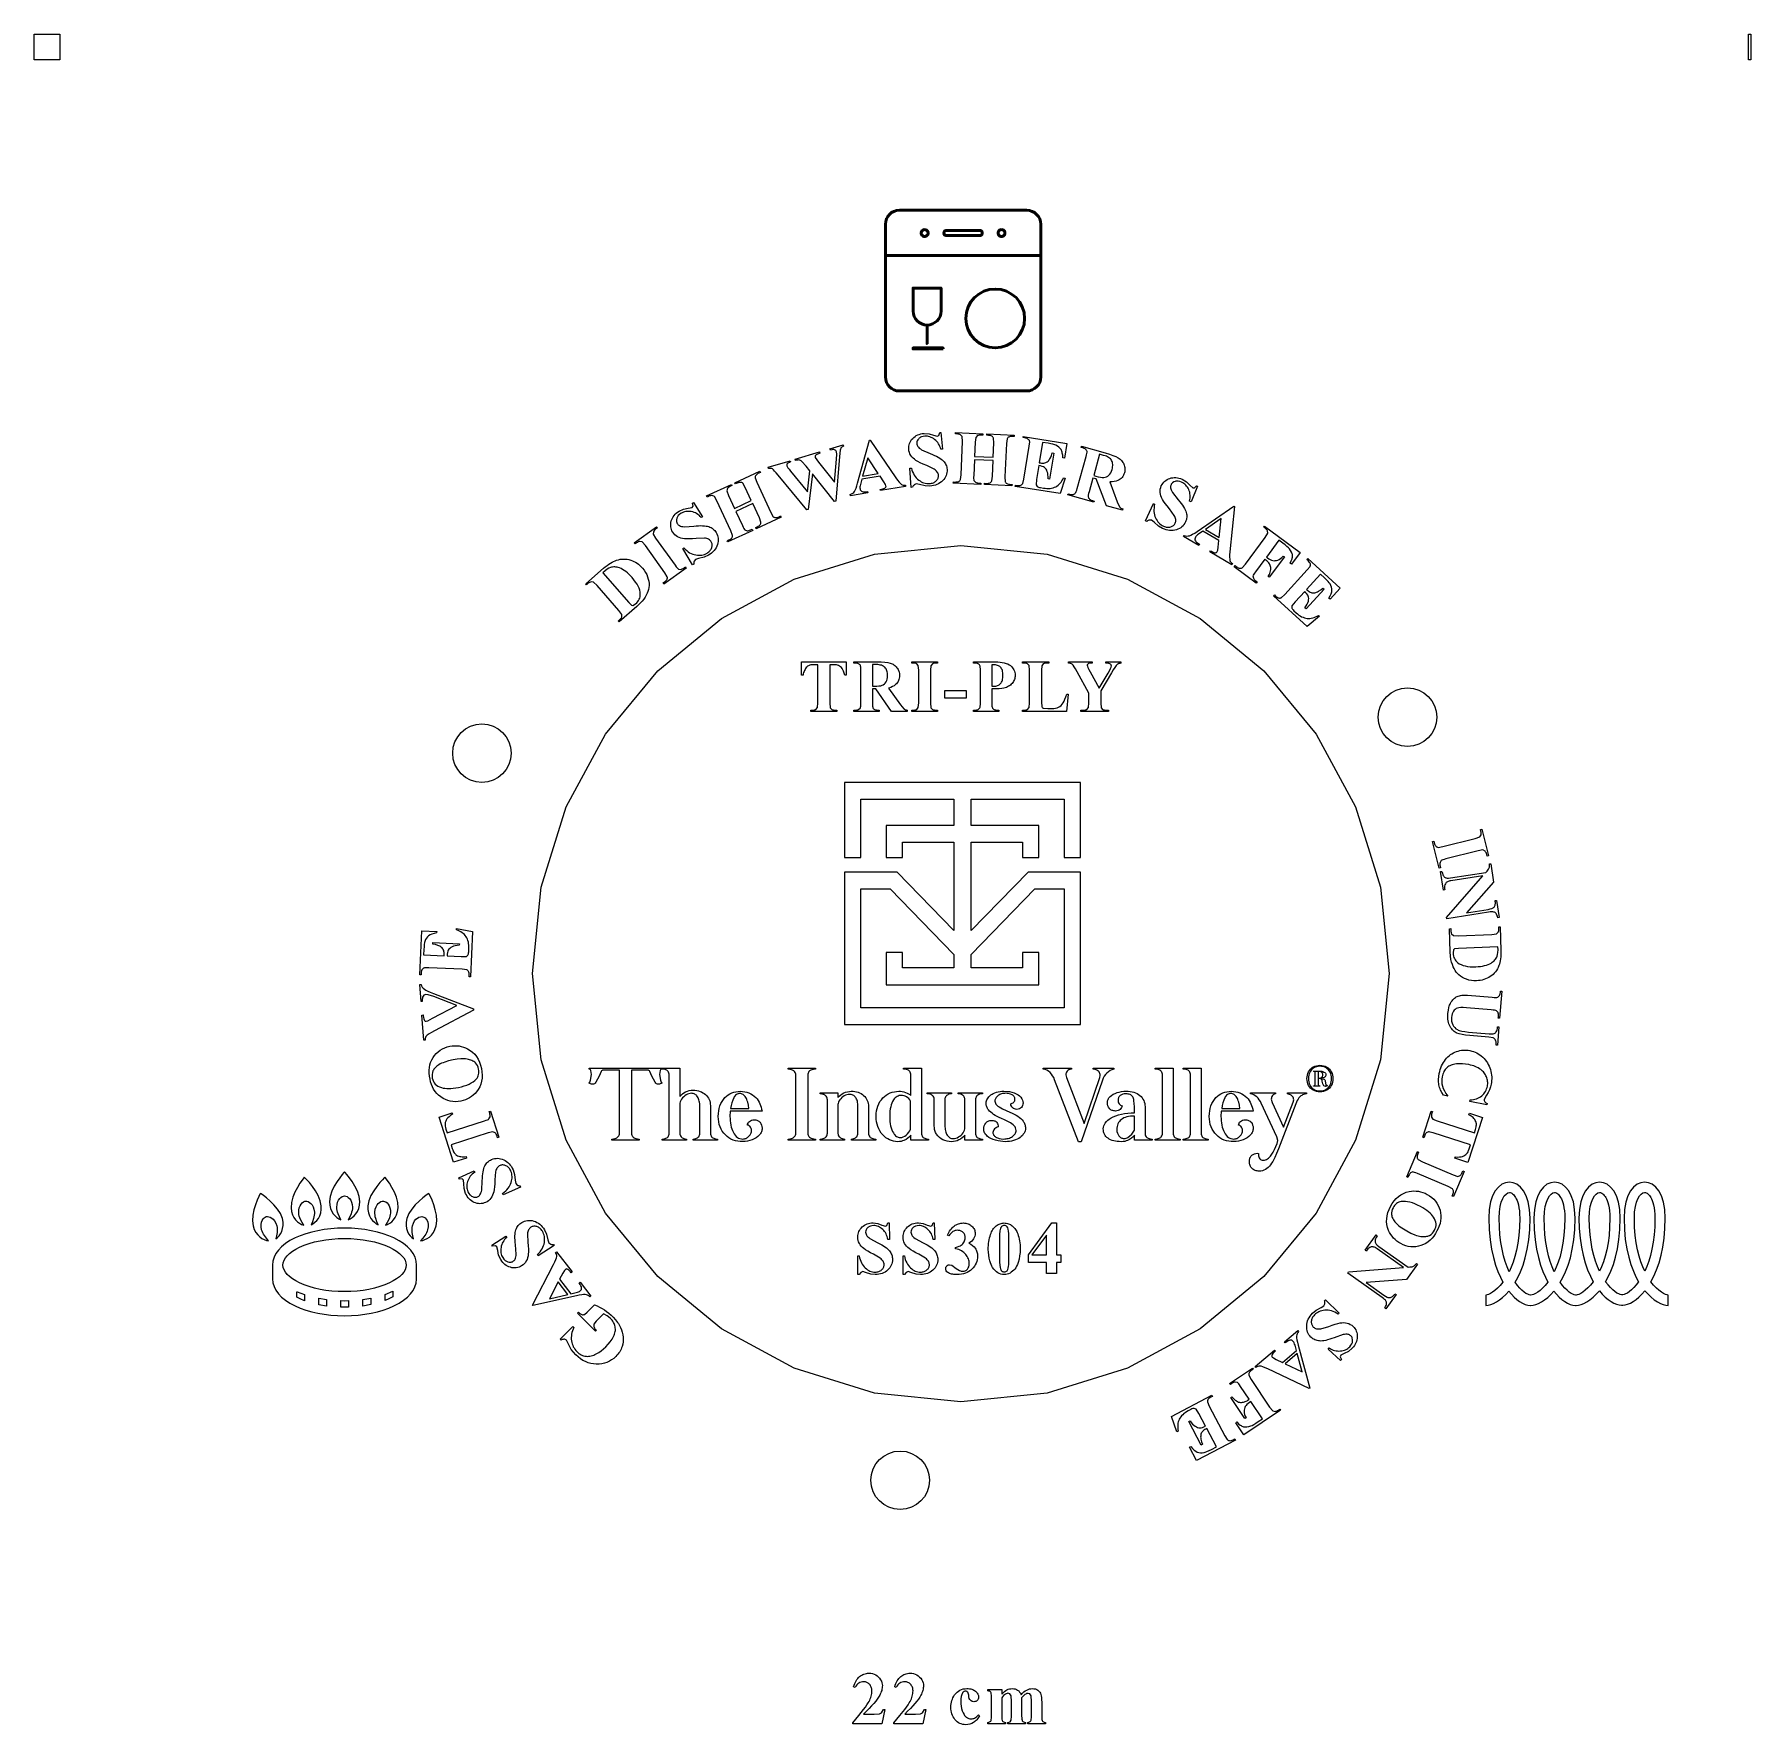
# Model space of a CAD drawing. Header units: centimetres. Extents: x -6.4 to 5.4, y -5.3 to 6.4.
import ezdxf

# ---------------------------------------------------------------- set-up
doc = ezdxf.new("R2010")
doc.units = ezdxf.units.CM
doc.header["$MEASUREMENT"] = 0
doc.header["$XCLIPFRAME"] = 0
doc.layers.add('Layer 1', color=7, linetype='Continuous')
picture_1 = doc.add_image_def('image1.png', size_in_pixel=(914, 914))
picture_2 = doc.add_image_def('image2.png', size_in_pixel=(73, 914))

msp = doc.modelspace()

# ---------------------------------------------------------------- linework, layer by layer
at = {"layer": 'Layer 1', "lineweight": 50}
for points in [[(0.42797, 3.97009), (-0.45211, 3.97009), (-0.47167, 3.97206), (-0.48988, 3.97772), (-0.50637, 3.98667), (-0.52073, 3.99852), (-0.53258, 4.01289), (-0.54153, 4.02937), (-0.54719, 4.04759), (-0.54916, 4.06714), (-0.54916, 5.12248), (-0.54719, 5.14203), (-0.54153, 5.16025), (-0.53258, 5.17673), (-0.52073, 5.1911), (-0.50637, 5.20295), (-0.48988, 5.2119), (-0.47167, 5.21756), (-0.45211, 5.21953), (0.42797, 5.21953), (0.44752, 5.21756), (0.46574, 5.2119), (0.48222, 5.20295), (0.49658, 5.1911), (0.50843, 5.17673), (0.51738, 5.16025), (0.52304, 5.14203), (0.52501, 5.12248), (0.52501, 4.06714), (0.52304, 4.04759), (0.51738, 4.02937), (0.50843, 4.01289), (0.49658, 3.99852), (0.48222, 3.98667), (0.46574, 3.97772), (0.44752, 3.97206), (0.42797, 3.97009)], [(-0.254, 5.06203), (-0.25448, 5.05724), (-0.25587, 5.05278), (-0.25806, 5.04874), (-0.26097, 5.04522), (-0.26449, 5.04231), (-0.26853, 5.04012), (-0.27299, 5.03873), (-0.27778, 5.03825), (-0.28258, 5.03873), (-0.28705, 5.04012), (-0.2911, 5.04231), (-0.29462, 5.04522), (-0.29753, 5.04874), (-0.29972, 5.05278), (-0.30111, 5.05724), (-0.30159, 5.06203), (-0.30111, 5.06682), (-0.29972, 5.07128), (-0.29753, 5.07532), (-0.29462, 5.07884), (-0.2911, 5.08174), (-0.28705, 5.08393), (-0.28258, 5.08532), (-0.27778, 5.0858), (-0.27299, 5.08532), (-0.26853, 5.08393), (-0.26449, 5.08174), (-0.26097, 5.07884), (-0.25806, 5.07532), (-0.25587, 5.07128), (-0.25448, 5.06682), (-0.254, 5.06203)], [(0.10291, 5.04415), (-0.12704, 5.04415), (-0.13064, 5.04451), (-0.134, 5.04556), (-0.13703, 5.0472), (-0.13968, 5.04939), (-0.14187, 5.05204), (-0.14351, 5.05507), (-0.14456, 5.05843), (-0.14492, 5.06203), (-0.14456, 5.06564), (-0.14351, 5.06899), (-0.14187, 5.07203), (-0.13968, 5.07468), (-0.13703, 5.07686), (-0.134, 5.07851), (-0.13064, 5.07956), (-0.12704, 5.07992), (0.10291, 5.07992), (0.10651, 5.07956), (0.10987, 5.07851), (0.1129, 5.07686), (0.11555, 5.07468), (0.11774, 5.07203), (0.11938, 5.06899), (0.12043, 5.06564), (0.12079, 5.06203), (0.12043, 5.05843), (0.11938, 5.05507), (0.11774, 5.05204), (0.11555, 5.04939), (0.1129, 5.0472), (0.10987, 5.04556), (0.10651, 5.04451), (0.10291, 5.04415)], [(0.27744, 5.06203), (0.27696, 5.05724), (0.27557, 5.05278), (0.27338, 5.04874), (0.27047, 5.04522), (0.26695, 5.04231), (0.26291, 5.04012), (0.25845, 5.03873), (0.25366, 5.03825), (0.24886, 5.03873), (0.24439, 5.04012), (0.24034, 5.04231), (0.23682, 5.04522), (0.23391, 5.04874), (0.23172, 5.05278), (0.23033, 5.05724), (0.22985, 5.06203), (0.23033, 5.06682), (0.23172, 5.07128), (0.23391, 5.07532), (0.23682, 5.07884), (0.24034, 5.08174), (0.24439, 5.08393), (0.24886, 5.08532), (0.25366, 5.0858), (0.25845, 5.08532), (0.26291, 5.08393), (0.26695, 5.08174), (0.27047, 5.07884), (0.27338, 5.07532), (0.27557, 5.07128), (0.27696, 5.06682), (0.27744, 5.06203)], [(-0.26043, 4.42603), (-0.26043, 4.42603), (-0.27994, 4.428), (-0.29811, 4.43363), (-0.31455, 4.44256), (-0.32888, 4.45438), (-0.3407, 4.4687), (-0.34963, 4.48514), (-0.35527, 4.50332), (-0.35724, 4.52283), (-0.35724, 4.68186), (-0.16363, 4.68186), (-0.16363, 4.52283), (-0.1656, 4.50332), (-0.17124, 4.48514), (-0.18017, 4.4687), (-0.19199, 4.45438), (-0.20632, 4.44256), (-0.22276, 4.43363), (-0.24093, 4.428), (-0.26043, 4.42603)], [(0.41354, 4.4715), (0.4094, 4.43049), (0.39754, 4.39229), (0.37878, 4.35771), (0.35393, 4.32759), (0.32381, 4.30274), (0.28923, 4.28398), (0.25103, 4.27212), (0.21002, 4.26798), (0.16899, 4.27212), (0.13078, 4.28398), (0.09621, 4.30274), (0.06608, 4.32759), (0.04123, 4.35771), (0.02246, 4.39229), (0.0106, 4.43049), (0.00647, 4.4715), (0.0106, 4.51252), (0.02246, 4.55072), (0.04123, 4.58529), (0.06608, 4.61541), (0.09621, 4.64026), (0.13078, 4.65903), (0.16899, 4.67089), (0.21002, 4.67502), (0.25103, 4.67089), (0.28923, 4.65903), (0.32381, 4.64026), (0.35393, 4.61541), (0.37878, 4.58529), (0.39754, 4.55072), (0.4094, 4.51252), (0.41354, 4.4715)], [(-0.25926, 4.29613), (-0.26046, 4.29613), (-0.26046, 4.42606), (-0.25926, 4.42606), (-0.25926, 4.29613)], [(-0.15078, 4.26113), (-0.35722, 4.26113), (-0.35722, 4.26727), (-0.15078, 4.26727), (-0.15078, 4.26113)]]:
    msp.add_lwpolyline(points, close=True, dxfattribs=at)
msp.add_lwpolyline([(-0.54894, 4.90576), (0.52562, 4.90576)], dxfattribs=at)
at = {"layer": 'Layer 1'}
for points in [[(-0.16511, 3.68379), (-0.15478, 3.56744), (-0.16574, 3.56673), (-0.16874, 3.57725), (-0.17241, 3.5872), (-0.17676, 3.59656), (-0.18177, 3.60533), (-0.18745, 3.61353), (-0.1938, 3.62114), (-0.20083, 3.62818), (-0.20854, 3.63463), (-0.21666, 3.64037), (-0.22488, 3.64526), (-0.23318, 3.64931), (-0.24159, 3.65253), (-0.25008, 3.6549), (-0.25868, 3.65643), (-0.26737, 3.65711), (-0.27616, 3.65696), (-0.28909, 3.65524), (-0.30047, 3.65185), (-0.30558, 3.64953), (-0.3103, 3.6468), (-0.31462, 3.64364), (-0.31856, 3.64007), (-0.3251, 3.63235), (-0.32959, 3.62422), (-0.33107, 3.62), (-0.33203, 3.61569), (-0.33249, 3.61128), (-0.33245, 3.60678), (-0.33173, 3.60116), (-0.33031, 3.59592), (-0.32822, 3.59103), (-0.32544, 3.5865), (-0.32061, 3.58079), (-0.31459, 3.57517), (-0.30736, 3.56964), (-0.29893, 3.56422), (-0.23884, 3.53787), (-0.22304, 3.5314), (-0.20854, 3.52495), (-0.19535, 3.51852), (-0.18348, 3.5121), (-0.17291, 3.50571), (-0.16365, 3.49933), (-0.15569, 3.49297), (-0.14905, 3.48663), (-0.14343, 3.48015), (-0.1385, 3.47339), (-0.13423, 3.46635), (-0.13065, 3.45902), (-0.12773, 3.4514), (-0.1255, 3.44349), (-0.12393, 3.4353), (-0.12303, 3.42681), (-0.12289, 3.41603), (-0.12388, 3.40556), (-0.12601, 3.3954), (-0.12928, 3.38555), (-0.13367, 3.37602), (-0.13921, 3.3668), (-0.14587, 3.35788), (-0.15367, 3.34927), (-0.16236, 3.34129), (-0.17172, 3.33425), (-0.18174, 3.32815), (-0.19243, 3.323), (-0.20378, 3.31879), (-0.2158, 3.31552), (-0.22848, 3.31321), (-0.24182, 3.31184), (-0.27448, 3.31307), (-0.31369, 3.32322), (-0.33523, 3.32693), (-0.34961, 3.32079), (-0.35313, 3.31758), (-0.35624, 3.31373), (-0.35892, 3.30922), (-0.36118, 3.30406), (-0.3705, 3.30345), (-0.37909, 3.43527), (-0.36977, 3.43588), (-0.3656, 3.42263), (-0.36081, 3.41024), (-0.35538, 3.39871), (-0.34932, 3.38806), (-0.34263, 3.37827), (-0.33532, 3.36935), (-0.32738, 3.3613), (-0.31882, 3.35413), (-0.30987, 3.34785), (-0.30082, 3.3425), (-0.29167, 3.33806), (-0.28242, 3.33454), (-0.27306, 3.33194), (-0.2636, 3.33026), (-0.25404, 3.32951), (-0.24436, 3.32968), (-0.23706, 3.33041), (-0.23017, 3.3316), (-0.22369, 3.33326), (-0.21763, 3.33539), (-0.21197, 3.33798), (-0.20673, 3.34103), (-0.20191, 3.34455), (-0.1975, 3.34853), (-0.19358, 3.3528), (-0.19023, 3.3572), (-0.18745, 3.36172), (-0.18523, 3.36636), (-0.18359, 3.37114), (-0.18251, 3.37605), (-0.18199, 3.38109), (-0.18205, 3.38626), (-0.18288, 3.39232), (-0.18456, 3.39826), (-0.18709, 3.40406), (-0.19047, 3.40971), (-0.1947, 3.41518), (-0.1998, 3.42044), (-0.20578, 3.42551), (-0.21266, 3.43041), (-0.26377, 3.45435), (-0.28757, 3.46409), (-0.30782, 3.47323), (-0.32452, 3.48174), (-0.33766, 3.4896), (-0.34836, 3.49742), (-0.35786, 3.5058), (-0.36615, 3.51475), (-0.37324, 3.52425), (-0.37901, 3.53438), (-0.38336, 3.5451), (-0.38627, 3.55642), (-0.38777, 3.56832), (-0.38794, 3.5786), (-0.38709, 3.58856), (-0.38522, 3.5982), (-0.38233, 3.60752), (-0.37841, 3.61652), (-0.37347, 3.62519), (-0.36751, 3.63355), (-0.36052, 3.64158), (-0.35276, 3.649), (-0.34441, 3.65554), (-0.33548, 3.66118), (-0.32597, 3.66595), (-0.31587, 3.66982), (-0.30519, 3.67282), (-0.29393, 3.67493), (-0.28209, 3.67616), (-0.24756, 3.67435), (-0.21611, 3.66493), (-0.19026, 3.65832), (-0.17955, 3.66309), (-0.17334, 3.68325), (-0.16511, 3.68379)], [(0.06591, 3.49462), (0.06118, 3.38587), (0.06084, 3.3736), (0.06099, 3.36386), (0.06162, 3.35664), (0.06274, 3.35195), (0.07421, 3.33964), (0.07897, 3.33719), (0.08453, 3.33535), (0.0909, 3.33412), (0.09805, 3.33349), (0.11004, 3.33297), (0.10965, 3.324), (-0.07975, 3.33222), (-0.07936, 3.34119), (-0.06738, 3.34067), (-0.05985, 3.34069), (-0.05306, 3.34143), (-0.04701, 3.34288), (-0.04171, 3.34502), (-0.03832, 3.34704), (-0.03531, 3.34972), (-0.03269, 3.35306), (-0.03046, 3.35706), (-0.0261, 3.38966), (-0.01609, 3.62034), (-0.01755, 3.65426), (-0.02894, 3.66656), (-0.03369, 3.66902), (-0.03928, 3.67086), (-0.0457, 3.67209), (-0.05297, 3.67272), (-0.06495, 3.67324), (-0.06456, 3.68221), (0.12485, 3.67399), (0.12446, 3.66502), (0.11247, 3.66554), (0.10501, 3.66552), (0.09827, 3.66478), (0.09226, 3.66333), (0.08698, 3.66118), (0.07555, 3.64916), (0.0712, 3.61655), (0.06689, 3.51732), (0.19591, 3.51172), (0.20021, 3.61095), (0.19875, 3.64487), (0.19702, 3.64822), (0.19453, 3.65139), (0.19126, 3.65438), (0.18719, 3.65718), (0.18238, 3.65964), (0.17678, 3.66148), (0.17037, 3.66271), (0.16316, 3.66334), (0.15136, 3.66385), (0.15175, 3.67282), (0.34116, 3.6646), (0.34077, 3.65563), (0.32897, 3.65614), (0.32139, 3.65612), (0.31459, 3.65539), (0.30858, 3.65394), (0.30338, 3.65179), (0.29998, 3.64977), (0.29692, 3.6471), (0.29421, 3.64377), (0.29185, 3.63977), (0.28751, 3.60716), (0.2775, 3.37648), (0.27895, 3.34256), (0.28068, 3.33922), (0.28318, 3.33605), (0.28645, 3.33305), (0.29052, 3.33025), (0.29533, 3.32779), (0.30093, 3.32595), (0.30734, 3.32472), (0.31455, 3.32409), (0.32636, 3.32358), (0.32597, 3.31461), (0.13655, 3.32283), (0.13694, 3.3318), (0.14875, 3.33129), (0.15633, 3.33131), (0.16313, 3.33205), (0.16913, 3.3335), (0.17433, 3.33565), (0.17774, 3.33767), (0.18079, 3.34034), (0.18349, 3.34367), (0.18585, 3.34767), (0.1902, 3.38027), (0.19492, 3.48902), (0.06591, 3.49462)], [(-0.8416, 3.59719), (-0.83903, 3.58858), (-0.85394, 3.57833), (-0.86167, 3.56076), (-0.86614, 3.51751), (-0.89259, 3.20801), (-0.90199, 3.2052), (-1.05365, 3.39782), (-1.08397, 3.15077), (-1.0931, 3.14804), (-1.29015, 3.38757), (-1.30385, 3.40393), (-1.31499, 3.41659), (-1.32358, 3.42553), (-1.32964, 3.43073), (-1.33489, 3.43342), (-1.34105, 3.43484), (-1.34813, 3.43501), (-1.35612, 3.43393), (-1.35869, 3.44254), (-1.2075, 3.48775), (-1.20493, 3.47915), (-1.21315, 3.47612), (-1.21967, 3.47301), (-1.2245, 3.4698), (-1.22763, 3.46648), (-1.22951, 3.46313), (-1.23054, 3.45969), (-1.23072, 3.45618), (-1.23007, 3.4526), (-1.22747, 3.44677), (-1.22249, 3.43874), (-1.21513, 3.42853), (-1.2054, 3.41613), (-1.08834, 3.27374), (-1.07143, 3.41889), (-1.09566, 3.44941), (-1.1256, 3.48302), (-1.1303, 3.48656), (-1.13503, 3.48935), (-1.1398, 3.49137), (-1.14461, 3.4926), (-1.1498, 3.49304), (-1.15582, 3.49268), (-1.16267, 3.4915), (-1.17036, 3.48949), (-1.17293, 3.49809), (-1.00534, 3.54822), (-1.00276, 3.53961), (-1.02738, 3.52921), (-1.03406, 3.52088), (-1.03433, 3.51059), (-1.01229, 3.47876), (-0.90133, 3.33886), (-0.88756, 3.49962), (-0.88568, 3.53363), (-0.88821, 3.54942), (-0.89011, 3.55413), (-0.89274, 3.55803), (-0.8961, 3.56111), (-0.90023, 3.56339), (-0.90539, 3.56465), (-0.91201, 3.56476), (-0.92008, 3.56371), (-0.92958, 3.5615), (-0.93215, 3.5701), (-0.8416, 3.59719)], [(-0.58631, 3.38149), (-0.71189, 3.36005), (-0.72176, 3.3237), (-0.72363, 3.31504), (-0.72468, 3.30726), (-0.72492, 3.30038), (-0.72437, 3.29439), (-0.72243, 3.28765), (-0.71915, 3.28214), (-0.71453, 3.27784), (-0.70857, 3.27476), (-0.70335, 3.27369), (-0.69557, 3.2733), (-0.68522, 3.2736), (-0.67231, 3.2746), (-0.6708, 3.26575), (-0.79005, 3.24538), (-0.79156, 3.25424), (-0.78271, 3.25786), (-0.7749, 3.26257), (-0.76817, 3.26835), (-0.76253, 3.27519), (-0.75731, 3.28439), (-0.75194, 3.2971), (-0.74644, 3.31331), (-0.74082, 3.33303), (-0.65961, 3.63002), (-0.65454, 3.63089), (-0.47689, 3.37024), (-0.46488, 3.35332), (-0.45436, 3.34), (-0.44531, 3.3303), (-0.43772, 3.32423), (-0.43212, 3.32148), (-0.42577, 3.31975), (-0.41862, 3.31902), (-0.41067, 3.31928), (-0.40915, 3.31043), (-0.58268, 3.2808), (-0.58419, 3.28965), (-0.57706, 3.29087), (-0.56746, 3.29288), (-0.55952, 3.29534), (-0.55326, 3.29825), (-0.5487, 3.30161), (-0.54654, 3.3043), (-0.5452, 3.30735), (-0.54467, 3.31072), (-0.54493, 3.3144), (-0.54812, 3.32378), (-0.55937, 3.34178), (-0.58631, 3.38149)], [(0.53775, 3.61431), (0.51492, 3.47349), (0.52207, 3.47233), (0.5304, 3.47131), (0.53825, 3.47103), (0.5456, 3.47149), (0.55248, 3.47269), (0.55886, 3.47463), (0.56477, 3.47731), (0.57018, 3.48072), (0.57512, 3.48488), (0.57967, 3.48974), (0.58397, 3.49527), (0.58804, 3.50146), (0.59185, 3.50832), (0.59873, 3.52405), (0.6046, 3.54246), (0.6149, 3.54079), (0.58556, 3.3598), (0.57527, 3.36147), (0.57554, 3.37593), (0.5747, 3.38918), (0.57276, 3.40123), (0.56973, 3.41206), (0.56579, 3.4216), (0.56121, 3.42964), (0.55597, 3.4362), (0.55006, 3.44129), (0.54298, 3.44537), (0.53424, 3.44888), (0.52385, 3.45182), (0.51179, 3.45419), (0.49604, 3.357), (0.49293, 3.32174), (0.50064, 3.30978), (0.50433, 3.30736), (0.50916, 3.30526), (0.51512, 3.3035), (0.52221, 3.30209), (0.54373, 3.2986), (0.55606, 3.29696), (0.56787, 3.29612), (0.57919, 3.29608), (0.58999, 3.29684), (0.60028, 3.2984), (0.61006, 3.30075), (0.61933, 3.3039), (0.62808, 3.30785), (0.63637, 3.31261), (0.64425, 3.31818), (0.65171, 3.32458), (0.65875, 3.3318), (0.66537, 3.33985), (0.67157, 3.34872), (0.67735, 3.35842), (0.68271, 3.36895), (0.69256, 3.36735), (0.65858, 3.26018), (0.34822, 3.31048), (0.34965, 3.31935), (0.36149, 3.31743), (0.36897, 3.31657), (0.3758, 3.3165), (0.38198, 3.31723), (0.3875, 3.31874), (0.3911, 3.32035), (0.3944, 3.32266), (0.39739, 3.32566), (0.40008, 3.32938), (0.40822, 3.36125), (0.44516, 3.58917), (0.44851, 3.61843), (0.44762, 3.62292), (0.44607, 3.62699), (0.44386, 3.63062), (0.44099, 3.63383), (0.43602, 3.63787), (0.42998, 3.64116), (0.42287, 3.64371), (0.41467, 3.64551), (0.40283, 3.64743), (0.40427, 3.65629), (0.70478, 3.60758), (0.68821, 3.50536), (0.67791, 3.50703), (0.67653, 3.52515), (0.67393, 3.54073), (0.67217, 3.54758), (0.67011, 3.55379), (0.66776, 3.55937), (0.66511, 3.56432), (0.65871, 3.57317), (0.65071, 3.58118), (0.64109, 3.58834), (0.62985, 3.59466), (0.62117, 3.59812), (0.60917, 3.60155), (0.59384, 3.60492), (0.57517, 3.60825), (0.53775, 3.61431)], [(0.88567, 3.36795), (0.85891, 3.27284), (0.85565, 3.26042), (0.85354, 3.25037), (0.85257, 3.24273), (0.85278, 3.23752), (0.8539, 3.23357), (0.8558, 3.2298), (0.85846, 3.2262), (0.86187, 3.22279), (0.86673, 3.21943), (0.87362, 3.21606), (0.88256, 3.21268), (0.89356, 3.2093), (0.89113, 3.20066), (0.7118, 3.2511), (0.71423, 3.25975), (0.7255, 3.25687), (0.73496, 3.25508), (0.7426, 3.25439), (0.74843, 3.25479), (0.75312, 3.25599), (0.75724, 3.25772), (0.76079, 3.25994), (0.76376, 3.26265), (0.76666, 3.26698), (0.76982, 3.27397), (0.77323, 3.28362), (0.77692, 3.2959), (0.83888, 3.51615), (0.84215, 3.52861), (0.84428, 3.53864), (0.84523, 3.54626), (0.84502, 3.55147), (0.8439, 3.55543), (0.842, 3.5592), (0.83934, 3.56278), (0.83594, 3.5662), (0.83108, 3.56955), (0.82419, 3.57292), (0.81524, 3.5763), (0.80424, 3.57969), (0.80667, 3.58833), (0.9696, 3.5425), (0.99911, 3.53363), (1.02405, 3.52491), (1.04441, 3.51632), (1.06023, 3.50786), (1.06678, 3.50351), (1.07286, 3.4988), (1.07848, 3.49373), (1.08363, 3.48831), (1.08832, 3.48252), (1.09253, 3.47638), (1.09628, 3.46989), (1.09957, 3.46303), (1.1023, 3.45599), (1.10438, 3.44886), (1.1058, 3.44166), (1.10658, 3.43437), (1.1067, 3.427), (1.10616, 3.41955), (1.10498, 3.41201), (1.10315, 3.40439), (1.10015, 3.3954), (1.09638, 3.38705), (1.09185, 3.37935), (1.08657, 3.37229), (1.08052, 3.36588), (1.07372, 3.36012), (1.06616, 3.355), (1.05784, 3.35054), (1.04597, 3.34604), (1.0326, 3.34302), (1.01772, 3.3415), (1.00134, 3.34146), (1.05323, 3.20363), (1.06922, 3.16949), (1.07379, 3.16455), (1.07905, 3.16035), (1.08497, 3.15688), (1.09155, 3.15415), (1.08897, 3.145), (0.97858, 3.17605), (0.90869, 3.36148), (0.88567, 3.36795)], [(-0.598, 3.39879), (-0.67162, 3.50728), (-0.70633, 3.38029), (-0.598, 3.39879)], [(0.93204, 3.53276), (0.89068, 3.38576), (0.90541, 3.38162), (0.92238, 3.37727), (0.93732, 3.37434), (0.95021, 3.37283), (0.96104, 3.37273), (0.97056, 3.37417), (0.97948, 3.37714), (0.98779, 3.38164), (0.99549, 3.38765), (1.00244, 3.39523), (1.00848, 3.40444), (1.0136, 3.41525), (1.01779, 3.42767), (1.02011, 3.43704), (1.02166, 3.44595), (1.02246, 3.45439), (1.02249, 3.46237), (1.02175, 3.46989), (1.02025, 3.47695), (1.01799, 3.48354), (1.01497, 3.48967), (1.01113, 3.49538), (1.00641, 3.50072), (1.00082, 3.50569), (0.99435, 3.51029), (0.98701, 3.51452), (0.97879, 3.51837), (0.96969, 3.52186), (0.95972, 3.52497), (0.93204, 3.53276)], [(-1.58342, 3.1377), (-1.53757, 3.03898), (-1.53223, 3.02793), (-1.52762, 3.01935), (-1.52373, 3.01323), (-1.52058, 3.00958), (-1.50474, 3.00393), (-1.49938, 3.00394), (-1.4936, 3.00487), (-1.48738, 3.00671), (-1.48074, 3.00944), (-1.46985, 3.0145), (-1.46607, 3.00635), (-1.63801, 2.9265), (-1.6418, 2.93465), (-1.63092, 2.9397), (-1.62425, 2.94318), (-1.61855, 2.94696), (-1.61385, 2.95103), (-1.61013, 2.95537), (-1.60805, 2.95873), (-1.60661, 2.96248), (-1.60582, 2.96665), (-1.60567, 2.97123), (-1.61681, 3.00218), (-1.71407, 3.2116), (-1.73097, 3.24104), (-1.74674, 3.24673), (-1.7521, 3.24672), (-1.7579, 3.24578), (-1.76417, 3.24392), (-1.77091, 3.24114), (-1.78179, 3.23609), (-1.78557, 3.24423), (-1.61362, 3.32408), (-1.60984, 3.31594), (-1.62073, 3.31088), (-1.62734, 3.30743), (-1.63298, 3.30367), (-1.63765, 3.29962), (-1.64135, 3.29528), (-1.64596, 3.27935), (-1.63483, 3.2484), (-1.59299, 3.15831), (-1.47587, 3.2127), (-1.5177, 3.30279), (-1.53461, 3.33223), (-1.53768, 3.33441), (-1.54135, 3.33608), (-1.54563, 3.33723), (-1.55054, 3.33784), (-1.55594, 3.33781), (-1.56176, 3.33687), (-1.56801, 3.33501), (-1.57471, 3.33225), (-1.58542, 3.32728), (-1.5892, 3.33542), (-1.41725, 3.41528), (-1.41347, 3.40713), (-1.42418, 3.40216), (-1.4309, 3.39865), (-1.43661, 3.39487), (-1.44128, 3.39082), (-1.4449, 3.38652), (-1.44699, 3.38316), (-1.44847, 3.37938), (-1.44934, 3.37518), (-1.4496, 3.37054), (-1.43845, 3.3396), (-1.3412, 3.13018), (-1.3243, 3.10074), (-1.32122, 3.09856), (-1.31755, 3.09689), (-1.31327, 3.09574), (-1.30836, 3.09513), (-1.30296, 3.09516), (-1.29714, 3.0961), (-1.29089, 3.09796), (-1.28419, 3.10072), (-1.27348, 3.10569), (-1.2697, 3.09755), (-1.44165, 3.01769), (-1.44543, 3.02584), (-1.43472, 3.03081), (-1.428, 3.03432), (-1.42229, 3.0381), (-1.41762, 3.04215), (-1.414, 3.04645), (-1.41191, 3.04981), (-1.41043, 3.05359), (-1.40956, 3.0578), (-1.40931, 3.06243), (-1.42045, 3.09337), (-1.4663, 3.1921), (-1.58342, 3.1377)], [(1.60925, 3.31116), (1.56371, 3.20359), (1.55369, 3.20811), (1.55599, 3.21881), (1.55742, 3.22931), (1.55799, 3.23962), (1.55769, 3.24972), (1.55652, 3.25963), (1.55449, 3.26934), (1.55159, 3.27885), (1.54782, 3.28816), (1.54335, 3.29704), (1.5384, 3.30522), (1.53297, 3.3127), (1.52706, 3.31949), (1.52067, 3.32558), (1.5138, 3.33096), (1.50645, 3.33566), (1.49861, 3.33965), (1.48639, 3.34421), (1.47475, 3.34657), (1.46916, 3.34692), (1.46371, 3.34673), (1.4584, 3.34598), (1.45325, 3.34467), (1.44385, 3.34093), (1.43607, 3.33585), (1.43278, 3.33283), (1.4299, 3.32948), (1.42742, 3.3258), (1.42535, 3.32181), (1.42335, 3.31651), (1.42213, 3.31121), (1.42169, 3.30591), (1.422, 3.3006), (1.42358, 3.2933), (1.42626, 3.28551), (1.43005, 3.27723), (1.43494, 3.26849), (1.4756, 3.21699), (1.48652, 3.20386), (1.49628, 3.19135), (1.5049, 3.17947), (1.51237, 3.16823), (1.5187, 3.15761), (1.52387, 3.14763), (1.5279, 3.13828), (1.53079, 3.12956), (1.5327, 3.12121), (1.53389, 3.11293), (1.53434, 3.10471), (1.53406, 3.09655), (1.53306, 3.08846), (1.53132, 3.08042), (1.52885, 3.07245), (1.52566, 3.06453), (1.52072, 3.05495), (1.51492, 3.04617), (1.50827, 3.03821), (1.50076, 3.03105), (1.49239, 3.0247), (1.48317, 3.01916), (1.4731, 3.01442), (1.46217, 3.01049), (1.45074, 3.00753), (1.43917, 3.0057), (1.42745, 3.00503), (1.4156, 3.0055), (1.4036, 3.00712), (1.39147, 3.00988), (1.37919, 3.0138), (1.36677, 3.01886), (1.33851, 3.03529), (1.30867, 3.06267), (1.2914, 3.07607), (1.27582, 3.0774), (1.2712, 3.07622), (1.26665, 3.07428), (1.26217, 3.07157), (1.25775, 3.06807), (1.24924, 3.07192), (1.30359, 3.19232), (1.3121, 3.18847), (1.30955, 3.17482), (1.30797, 3.16163), (1.30734, 3.14891), (1.30768, 3.13665), (1.30898, 3.12487), (1.31125, 3.11356), (1.31447, 3.10272), (1.31866, 3.09237), (1.32361, 3.08262), (1.32908, 3.07364), (1.33508, 3.06543), (1.34159, 3.05797), (1.34863, 3.05128), (1.35619, 3.04536), (1.36429, 3.0402), (1.37291, 3.0358), (1.37969, 3.03301), (1.38634, 3.03083), (1.39284, 3.02925), (1.39919, 3.02827), (1.4054, 3.0279), (1.41146, 3.02814), (1.41738, 3.02898), (1.42314, 3.03042), (1.4286, 3.03235), (1.43362, 3.03466), (1.4382, 3.03734), (1.44234, 3.0404), (1.44604, 3.04385), (1.44929, 3.04767), (1.45211, 3.05188), (1.45449, 3.05647), (1.45661, 3.06221), (1.45792, 3.06824), (1.45841, 3.07455), (1.45808, 3.08113), (1.45691, 3.08794), (1.45489, 3.09498), (1.452, 3.10227), (1.44822, 3.10983), (1.41435, 3.15498), (1.39792, 3.17477), (1.38433, 3.19234), (1.37359, 3.20769), (1.36568, 3.22081), (1.35992, 3.23274), (1.35548, 3.24461), (1.35236, 3.25641), (1.35056, 3.26812), (1.35023, 3.27977), (1.35144, 3.29128), (1.35418, 3.30263), (1.35844, 3.31384), (1.36312, 3.323), (1.36855, 3.3314), (1.37473, 3.33903), (1.38167, 3.3459), (1.38935, 3.352), (1.39778, 3.35733), (1.40697, 3.3619), (1.41692, 3.3657), (1.42726, 3.36861), (1.4377, 3.37045), (1.44823, 3.37125), (1.45887, 3.37098), (1.4696, 3.36966), (1.48044, 3.36729), (1.49137, 3.36387), (1.5024, 3.35939), (1.53203, 3.34157), (1.55537, 3.31848), (1.57509, 3.30049), (1.58678, 3.29966), (1.60174, 3.31455), (1.60925, 3.31116)], [(-1.87521, 3.19944), (-1.81238, 3.10098), (-1.82178, 3.09529), (-1.8293, 3.10324), (-1.83714, 3.11037), (-1.84531, 3.11667), (-1.8538, 3.12215), (-1.86262, 3.1268), (-1.87178, 3.13063), (-1.88126, 3.13363), (-1.89107, 3.1358), (-1.90092, 3.13715), (-1.91047, 3.1377), (-1.91971, 3.13747), (-1.92864, 3.13644), (-1.93728, 3.13462), (-1.94561, 3.13201), (-1.95364, 3.12861), (-1.96137, 3.12442), (-1.97205, 3.11693), (-1.98058, 3.10868), (-1.98405, 3.10427), (-1.98697, 3.09966), (-1.98935, 3.09487), (-1.9912, 3.08988), (-1.99344, 3.08002), (-1.99367, 3.07073), (-1.99304, 3.06631), (-1.99191, 3.06203), (-1.99028, 3.05791), (-1.98817, 3.05393), (-1.98494, 3.04928), (-1.98127, 3.04528), (-1.97715, 3.04192), (-1.9726, 3.03918), (-1.96568, 3.03634), (-1.95774, 3.03413), (-1.94878, 3.03256), (-1.9388, 3.03163), (-1.87333, 3.03597), (-1.85633, 3.03752), (-1.84049, 3.03849), (-1.82582, 3.03886), (-1.81232, 3.03864), (-1.79999, 3.03784), (-1.78883, 3.03645), (-1.77884, 3.03447), (-1.77002, 3.03191), (-1.76205, 3.02876), (-1.75456, 3.02504), (-1.74753, 3.02076), (-1.74097, 3.01591), (-1.73487, 3.01049), (-1.72923, 3.00451), (-1.72406, 2.99796), (-1.71935, 2.99084), (-1.71425, 2.98134), (-1.7103, 2.97159), (-1.70751, 2.9616), (-1.70587, 2.95136), (-1.70537, 2.94087), (-1.70603, 2.93013), (-1.70783, 2.91914), (-1.71078, 2.90791), (-1.71481, 2.89681), (-1.71987, 2.88625), (-1.72595, 2.87621), (-1.73305, 2.86671), (-1.74118, 2.85774), (-1.75034, 2.84931), (-1.76052, 2.84141), (-1.77173, 2.83404), (-1.80127, 2.82006), (-1.84075, 2.81098), (-1.86157, 2.80435), (-1.87149, 2.79226), (-1.87314, 2.78779), (-1.87412, 2.78294), (-1.87442, 2.77771), (-1.87404, 2.77208), (-1.88203, 2.76725), (-1.95045, 2.88025), (-1.94246, 2.88508), (-1.93265, 2.87524), (-1.92268, 2.86646), (-1.91255, 2.85874), (-1.90226, 2.85208), (-1.89181, 2.84648), (-1.88121, 2.84194), (-1.87046, 2.83846), (-1.85956, 2.83605), (-1.84872, 2.83461), (-1.83822, 2.83403), (-1.82805, 2.83431), (-1.81822, 2.83545), (-1.80872, 2.83746), (-1.79955, 2.84034), (-1.79072, 2.84408), (-1.78221, 2.8487), (-1.77607, 2.85271), (-1.77051, 2.85694), (-1.76552, 2.8614), (-1.76112, 2.86608), (-1.7573, 2.87099), (-1.75406, 2.87612), (-1.7514, 2.88146), (-1.74932, 2.88703), (-1.74782, 2.89263), (-1.74687, 2.89808), (-1.74649, 2.90337), (-1.74667, 2.90852), (-1.74741, 2.91351), (-1.74871, 2.91836), (-1.75058, 2.92307), (-1.75302, 2.92763), (-1.75655, 2.93263), (-1.76078, 2.93713), (-1.7657, 2.9411), (-1.7713, 2.94456), (-1.77758, 2.94746), (-1.78453, 2.94978), (-1.79217, 2.95152), (-1.80053, 2.95269), (-1.85693, 2.95036), (-1.88255, 2.94803), (-1.90473, 2.9468), (-1.92346, 2.94665), (-1.93875, 2.94756), (-1.95185, 2.94956), (-1.96414, 2.95263), (-1.97563, 2.95674), (-1.9863, 2.96189), (-1.99609, 2.96822), (-2.00489, 2.97574), (-2.01269, 2.98443), (-2.01951, 2.9943), (-2.02441, 3.00334), (-2.02825, 3.01257), (-2.03104, 3.02199), (-2.03277, 3.03159), (-2.03344, 3.04138), (-2.03306, 3.05135), (-2.03162, 3.06152), (-2.02912, 3.07187), (-2.02566, 3.08204), (-2.02127, 3.09168), (-2.01595, 3.10081), (-2.00971, 3.10942), (-2.00254, 3.11752), (-1.99445, 3.1251), (-1.98543, 3.13217), (-1.97549, 3.13872), (-1.94401, 3.15305), (-1.91176, 3.15919), (-1.88577, 3.16525), (-1.87847, 3.17441), (-1.88226, 3.19517), (-1.87521, 3.19944)], [(1.75584, 2.93709), (1.64587, 3.00141), (1.61494, 2.97991), (1.60794, 2.97448), (1.60214, 2.9692), (1.59753, 2.96408), (1.5941, 2.95914), (1.59125, 2.95273), (1.59022, 2.9464), (1.591, 2.94014), (1.59358, 2.93395), (1.59689, 2.92978), (1.6026, 2.92447), (1.61072, 2.91805), (1.62125, 2.91051), (1.61671, 2.90276), (1.51228, 2.96384), (1.51682, 2.97159), (1.52593, 2.96867), (1.53493, 2.96726), (1.54381, 2.96736), (1.55253, 2.96898), (1.56244, 2.97267), (1.57473, 2.97895), (1.58936, 2.98783), (1.60634, 2.99932), (1.8595, 3.17456), (1.86394, 3.17196), (1.83241, 2.85812), (1.83072, 2.83744), (1.83022, 2.82047), (1.83092, 2.80722), (1.83283, 2.79769), (1.83535, 2.79199), (1.8391, 2.78657), (1.8441, 2.78142), (1.85037, 2.77651), (1.84583, 2.76875), (1.69387, 2.85763), (1.69841, 2.86538), (1.70466, 2.86173), (1.7133, 2.85709), (1.72097, 2.85388), (1.72763, 2.85208), (1.73328, 2.85172), (1.73666, 2.8524), (1.73965, 2.85387), (1.74222, 2.85611), (1.74439, 2.8591), (1.74798, 2.86833), (1.75094, 2.88935), (1.75584, 2.93709)], [(1.75801, 2.95785), (1.77138, 3.08828), (1.66315, 3.01334), (1.75801, 2.95785)], [(-1.93152, 2.75335), (-1.92627, 2.74606), (-2.08015, 2.63532), (-2.0854, 2.64261), (-2.07566, 2.64962), (-2.06976, 2.65429), (-2.06488, 2.65908), (-2.06102, 2.66396), (-2.05818, 2.66893), (-2.05677, 2.67261), (-2.05607, 2.67657), (-2.05607, 2.68081), (-2.05679, 2.68534), (-2.07355, 2.71364), (-2.20842, 2.90105), (-2.23056, 2.92679), (-2.24712, 2.92941), (-2.25238, 2.9284), (-2.2579, 2.92639), (-2.2637, 2.92338), (-2.2698, 2.91938), (-2.27954, 2.91238), (-2.28478, 2.91967), (-2.13091, 3.0304), (-2.12566, 3.02312), (-2.13539, 3.01611), (-2.14124, 3.01147), (-2.14608, 3.00672), (-2.14991, 3.00187), (-2.15273, 2.99691), (-2.15426, 2.98039), (-2.13751, 2.95209), (-2.00263, 2.76468), (-1.99531, 2.75483), (-1.98917, 2.74726), (-1.9842, 2.74198), (-1.98042, 2.73899), (-1.9638, 2.73642), (-1.95854, 2.73744), (-1.95303, 2.73944), (-1.94726, 2.74241), (-1.94125, 2.74635), (-1.93152, 2.75335)], [(2.17076, 2.93782), (2.08482, 2.82197), (2.09321, 2.81575), (2.10273, 2.80923), (2.11186, 2.80407), (2.12063, 2.80027), (2.12906, 2.79782), (2.13739, 2.79674), (2.14595, 2.79695), (2.15474, 2.79845), (2.16376, 2.80124), (2.173, 2.80558), (2.18237, 2.81162), (2.19187, 2.81937), (2.20147, 2.82886), (2.20897, 2.8233), (2.10446, 2.68241), (2.09696, 2.68797), (2.1028, 2.69844), (2.10757, 2.70839), (2.11127, 2.71782), (2.1139, 2.72672), (2.11546, 2.7351), (2.11595, 2.74297), (2.11536, 2.75031), (2.11371, 2.75713), (2.11129, 2.76354), (2.10843, 2.76967), (2.10512, 2.77552), (2.10137, 2.78108), (2.09717, 2.78635), (2.09252, 2.79134), (2.08742, 2.79605), (2.08188, 2.80047), (2.07349, 2.80669), (2.00959, 2.72054), (2.00243, 2.71057), (1.99709, 2.70243), (1.99357, 2.6961), (1.99187, 2.69158), (1.99448, 2.67495), (1.99705, 2.67025), (2.00062, 2.66561), (2.00521, 2.66103), (2.01078, 2.6565), (2.02042, 2.64935), (2.01507, 2.64214), (1.8628, 2.75509), (1.86815, 2.7623), (1.87779, 2.75515), (1.88404, 2.75094), (1.89008, 2.74775), (1.8959, 2.74556), (1.90149, 2.74437), (1.90543, 2.74414), (1.90942, 2.74467), (1.91345, 2.74597), (1.91755, 2.74803), (1.93942, 2.7726), (2.07698, 2.95805), (2.09477, 2.98696), (2.09225, 3.00352), (2.08968, 3.00822), (2.08608, 3.01288), (2.08145, 3.01749), (2.07579, 3.02208), (2.06615, 3.02923), (2.0715, 3.03645), (2.31778, 2.85377), (2.25797, 2.77313), (2.24914, 2.77968), (2.25691, 2.79452), (2.26213, 2.80838), (2.26378, 2.81495), (2.2648, 2.82128), (2.26517, 2.82737), (2.26491, 2.83322), (2.26409, 2.83894), (2.26273, 2.84467), (2.26084, 2.8504), (2.25841, 2.85615), (2.25194, 2.86765), (2.24333, 2.87916), (2.23646, 2.88636), (2.22657, 2.89521), (2.21365, 2.90571), (2.19769, 2.91785), (2.17076, 2.93782)], [(-2.39025, 2.37277), (-2.39615, 2.37954), (-2.38709, 2.38742), (-2.38167, 2.39253), (-2.37733, 2.39751), (-2.37409, 2.40233), (-2.37197, 2.407), (-2.37118, 2.42508), (-2.39089, 2.45136), (-2.54245, 2.62556), (-2.56686, 2.64915), (-2.58359, 2.65023), (-2.58873, 2.64874), (-2.59404, 2.64623), (-2.59954, 2.6427), (-2.60524, 2.63816), (-2.6143, 2.63029), (-2.62019, 2.63706), (-2.49734, 2.74395), (-2.48516, 2.75419), (-2.47323, 2.76351), (-2.46155, 2.77189), (-2.45012, 2.77936), (-2.43894, 2.78589), (-2.42802, 2.7915), (-2.41735, 2.79619), (-2.40694, 2.79995), (-2.39442, 2.80348), (-2.38201, 2.80601), (-2.36971, 2.80757), (-2.35752, 2.80813), (-2.34544, 2.80772), (-2.33347, 2.80632), (-2.32162, 2.80395), (-2.30988, 2.80059), (-2.29837, 2.79633), (-2.28722, 2.79128), (-2.27644, 2.78546), (-2.26602, 2.77886), (-2.25597, 2.77149), (-2.24628, 2.76333), (-2.23696, 2.7544), (-2.228, 2.7447), (-2.21672, 2.73055), (-2.20706, 2.71592), (-2.19904, 2.70081), (-2.19265, 2.68523), (-2.18789, 2.66967), (-2.18469, 2.65452), (-2.18303, 2.6398), (-2.18294, 2.62551), (-2.18433, 2.61157), (-2.18693, 2.59788), (-2.19073, 2.58445), (-2.19574, 2.57129), (-2.20216, 2.55802), (-2.21009, 2.54436), (-2.21955, 2.53029), (-2.23052, 2.51582), (-2.2674, 2.47965), (-2.39025, 2.37277)], [(-2.50289, 2.7132), (-2.32353, 2.50705), (-2.30441, 2.48843), (-2.29404, 2.48753), (-2.27567, 2.49837), (-2.26775, 2.50587), (-2.26092, 2.51363), (-2.25521, 2.52164), (-2.2506, 2.52992), (-2.24709, 2.53845), (-2.24469, 2.54723), (-2.2434, 2.55628), (-2.24322, 2.56558), (-2.24449, 2.57857), (-2.24742, 2.59194), (-2.25201, 2.60568), (-2.25826, 2.6198), (-2.26617, 2.63429), (-2.27575, 2.64914), (-2.28698, 2.66437), (-2.29987, 2.67996), (-2.31092, 2.69214), (-2.32194, 2.70322), (-2.33291, 2.71321), (-2.34384, 2.7221), (-2.35473, 2.72989), (-2.36559, 2.7366), (-2.37642, 2.7422), (-2.38722, 2.74672), (-2.3956, 2.74947), (-2.40381, 2.75153), (-2.41183, 2.75291), (-2.41968, 2.7536), (-2.42735, 2.75361), (-2.43485, 2.75294), (-2.44216, 2.75159), (-2.4493, 2.74956), (-2.46011, 2.7448), (-2.47264, 2.73715), (-2.4869, 2.72661), (-2.50289, 2.7132)], [(2.45888, 2.70343), (2.36253, 2.59822), (2.36787, 2.59333), (2.37428, 2.5879), (2.38068, 2.58337), (2.38709, 2.57971), (2.39349, 2.57694), (2.3999, 2.57506), (2.4063, 2.57406), (2.41271, 2.57394), (2.41911, 2.5747), (2.42558, 2.57627), (2.43222, 2.57853), (2.43901, 2.58148), (2.44597, 2.58513), (2.46035, 2.59451), (2.47535, 2.60668), (2.48305, 2.59963), (2.35922, 2.46441), (2.35153, 2.47145), (2.35969, 2.48339), (2.36626, 2.49493), (2.37124, 2.50607), (2.37465, 2.51679), (2.37659, 2.52692), (2.37718, 2.53616), (2.3764, 2.54452), (2.37425, 2.55202), (2.37057, 2.55932), (2.36518, 2.56704), (2.3581, 2.5752), (2.34933, 2.5838), (2.28284, 2.51118), (2.26088, 2.48341), (2.26077, 2.46918), (2.26253, 2.46513), (2.26542, 2.46073), (2.26944, 2.45599), (2.27459, 2.45091), (2.29067, 2.43619), (2.30007, 2.42806), (2.30949, 2.42087), (2.31893, 2.41463), (2.32838, 2.40934), (2.33784, 2.405), (2.34731, 2.4016), (2.35679, 2.39915), (2.36627, 2.39765), (2.37581, 2.39708), (2.38545, 2.39742), (2.3952, 2.39867), (2.40504, 2.40085), (2.41499, 2.40394), (2.42505, 2.40796), (2.4352, 2.4129), (2.44546, 2.41876), (2.45282, 2.41201), (2.36561, 2.34106), (2.13373, 2.5534), (2.13979, 2.56002), (2.14864, 2.55192), (2.15442, 2.5471), (2.1601, 2.5433), (2.16567, 2.54051), (2.17111, 2.53875), (2.175, 2.53812), (2.17902, 2.53824), (2.18317, 2.53911), (2.18746, 2.54074), (2.21174, 2.56292), (2.36768, 2.73321), (2.38654, 2.75583), (2.38826, 2.76008), (2.38919, 2.76433), (2.38934, 2.76858), (2.3887, 2.77284), (2.38676, 2.77894), (2.38352, 2.785), (2.37896, 2.79104), (2.37309, 2.79704), (2.36425, 2.80513), (2.37032, 2.81176), (2.59484, 2.60615), (2.5249, 2.52978), (2.5172, 2.53683), (2.52599, 2.55274), (2.53237, 2.5672), (2.53634, 2.5802), (2.53794, 2.59175), (2.53744, 2.60266), (2.53514, 2.61375), (2.53103, 2.62502), (2.5251, 2.63647), (2.51974, 2.64412), (2.51159, 2.65356), (2.50063, 2.6648), (2.48684, 2.67782), (2.45888, 2.70343)], [(-0.82064, 2.09713), (-0.82064, 2.00465), (-0.82942, 2.00465), (-0.83358, 2.01954), (-0.83795, 2.03216), (-0.84253, 2.04253), (-0.84733, 2.05063), (-0.8527, 2.0573), (-0.859, 2.06324), (-0.86623, 2.06844), (-0.87436, 2.07293), (-0.88004, 2.07492), (-0.88754, 2.07635), (-0.89683, 2.07721), (-0.90794, 2.0775), (-0.93377, 2.0775), (-0.93377, 1.813), (-0.93093, 1.77993), (-0.91974, 1.7684), (-0.91517, 1.7662), (-0.90985, 1.76464), (-0.90377, 1.76371), (-0.89692, 1.7634), (-0.88573, 1.7634), (-0.88573, 1.75462), (-1.06395, 1.75462), (-1.06395, 1.7634), (-1.05267, 1.7634), (-1.04567, 1.76374), (-1.03937, 1.76475), (-1.03379, 1.76642), (-1.02891, 1.76874), (-1.01867, 1.78097), (-1.01591, 1.813), (-1.01591, 2.0775), (-1.04071, 2.0775), (-1.049, 2.07727), (-1.05671, 2.07658), (-1.06383, 2.07543), (-1.07036, 2.07383), (-1.07631, 2.07177), (-1.08167, 2.06925), (-1.08645, 2.06628), (-1.09064, 2.06286), (-1.09585, 2.05749), (-1.10054, 2.05157), (-1.10474, 2.04511), (-1.10843, 2.03811), (-1.11161, 2.03057), (-1.1143, 2.02248), (-1.1165, 2.01384), (-1.1182, 2.00465), (-1.12801, 2.00465), (-1.12801, 2.09713), (-0.82064, 2.09713)], [(-0.63879, 1.91063), (-0.63879, 1.81403), (-0.63858, 1.80147), (-0.63794, 1.79146), (-0.63687, 1.78401), (-0.63535, 1.77916), (-0.63333, 1.77574), (-0.63066, 1.77269), (-0.62734, 1.77002), (-0.62338, 1.76771), (-0.61813, 1.76584), (-0.61104, 1.76449), (-0.60209, 1.76367), (-0.59127, 1.7634), (-0.59127, 1.75462), (-0.76639, 1.75462), (-0.76639, 1.7634), (-0.75546, 1.76368), (-0.74645, 1.7645), (-0.73936, 1.76587), (-0.73419, 1.76779), (-0.72231, 1.77924), (-0.72079, 1.78408), (-0.71972, 1.7915), (-0.71908, 1.80149), (-0.71887, 1.81403), (-0.71887, 2.03772), (-0.71908, 2.05031), (-0.71972, 2.06032), (-0.72079, 2.06774), (-0.72231, 2.07259), (-0.72433, 2.07601), (-0.72701, 2.07906), (-0.73033, 2.08173), (-0.73428, 2.08404), (-0.73953, 2.08591), (-0.74662, 2.08726), (-0.75557, 2.08807), (-0.76639, 2.08834), (-0.76639, 2.09713), (-0.60728, 2.09713), (-0.57832, 2.09659), (-0.55354, 2.09499), (-0.53292, 2.0923), (-0.51645, 2.08852), (-0.50942, 2.08616), (-0.50271, 2.08333), (-0.49634, 2.08005), (-0.4903, 2.07631), (-0.48459, 2.07211), (-0.47921, 2.06744), (-0.47416, 2.06232), (-0.46944, 2.05674), (-0.46517, 2.05084), (-0.46148, 2.04468), (-0.45836, 2.03828), (-0.4558, 2.03162), (-0.45382, 2.02472), (-0.4524, 2.01756), (-0.45155, 2.01016), (-0.45127, 2.0025), (-0.4517, 1.99324), (-0.45298, 1.98439), (-0.45512, 1.97594), (-0.45811, 1.9679), (-0.46194, 1.96026), (-0.46663, 1.95304), (-0.47217, 1.94622), (-0.47856, 1.93982), (-0.48815, 1.93244), (-0.49949, 1.92607), (-0.51256, 1.92069), (-0.52738, 1.91632), (-0.44533, 1.80034), (-0.42217, 1.77244), (-0.41678, 1.76901), (-0.41096, 1.76644), (-0.40471, 1.76475), (-0.39806, 1.76392), (-0.39806, 1.75462), (-0.50586, 1.75462), (-0.61632, 1.91063), (-0.63879, 1.91063)], [(-0.63879, 2.07801), (-0.63879, 1.92871), (-0.62442, 1.92871), (-0.60795, 1.92911), (-0.59369, 1.93032), (-0.58164, 1.93231), (-0.57181, 1.93509), (-0.56356, 1.93896), (-0.55625, 1.94412), (-0.54987, 1.95055), (-0.54443, 1.95825), (-0.54007, 1.96722), (-0.53695, 1.97748), (-0.53507, 1.98901), (-0.53444, 2.00181), (-0.53473, 2.01124), (-0.53559, 2.02004), (-0.53702, 2.0282), (-0.53902, 2.03572), (-0.5416, 2.0426), (-0.54475, 2.04884), (-0.54848, 2.05444), (-0.55278, 2.05941), (-0.55771, 2.06377), (-0.56334, 2.06755), (-0.56967, 2.07074), (-0.57669, 2.07336), (-0.58441, 2.07539), (-0.59282, 2.07685), (-0.60194, 2.07772), (-0.61176, 2.07801), (-0.63879, 2.07801)], [(-0.18875, 1.7634), (-0.18875, 1.75462), (-0.36698, 1.75462), (-0.36698, 1.7634), (-0.3557, 1.7634), (-0.34863, 1.76374), (-0.34228, 1.76475), (-0.33665, 1.76642), (-0.33176, 1.76874), (-0.32169, 1.78097), (-0.31893, 1.813), (-0.31893, 2.03875), (-0.32169, 2.07181), (-0.33288, 2.08335), (-0.33745, 2.08555), (-0.34278, 2.08711), (-0.34886, 2.08803), (-0.3557, 2.08834), (-0.36698, 2.08834), (-0.36698, 2.09713), (-0.18875, 2.09713), (-0.18875, 2.08834), (-0.20003, 2.08834), (-0.20704, 2.088), (-0.21334, 2.087), (-0.21892, 2.08533), (-0.22379, 2.08301), (-0.23404, 2.07078), (-0.23679, 2.03875), (-0.23679, 1.813), (-0.23395, 1.77993), (-0.22267, 1.7684), (-0.21811, 1.7662), (-0.21281, 1.76464), (-0.20678, 1.76371), (-0.20003, 1.7634), (-0.18875, 1.7634)], [(0.1869, 1.9096), (0.1869, 1.81455), (0.18711, 1.80184), (0.18775, 1.79174), (0.18883, 1.78424), (0.19035, 1.77933), (0.19236, 1.77589), (0.19506, 1.77281), (0.19843, 1.77008), (0.20249, 1.76771), (0.20773, 1.76584), (0.21481, 1.76449), (0.22371, 1.76367), (0.23443, 1.7634), (0.23443, 1.75462), (0.06034, 1.75462), (0.06034, 1.7634), (0.07127, 1.76368), (0.08028, 1.76451), (0.08737, 1.76591), (0.09254, 1.76788), (0.10442, 1.77942), (0.10594, 1.78428), (0.10701, 1.79175), (0.10765, 1.80184), (0.10786, 1.81455), (0.10786, 2.0372), (0.10765, 2.0499), (0.10701, 2.06), (0.10594, 2.06751), (0.10442, 2.07242), (0.10242, 2.07586), (0.09976, 2.07894), (0.09644, 2.08167), (0.09245, 2.08404), (0.0872, 2.08591), (0.08011, 2.08726), (0.07116, 2.08807), (0.06034, 2.08834), (0.06034, 2.09713), (0.20963, 2.09713), (0.22742, 2.09672), (0.24391, 2.09548), (0.25909, 2.09343), (0.27297, 2.09055), (0.28555, 2.08686), (0.29682, 2.08234), (0.30679, 2.07701), (0.31545, 2.07087), (0.32299, 2.06408), (0.32951, 2.05688), (0.33503, 2.04928), (0.33955, 2.04128), (0.34305, 2.03287), (0.34556, 2.02404), (0.34706, 2.01481), (0.34756, 2.00517), (0.34724, 1.99696), (0.34627, 1.98906), (0.34465, 1.98146), (0.34239, 1.97416), (0.33947, 1.96717), (0.3359, 1.96048), (0.33168, 1.95409), (0.32681, 1.948), (0.3214, 1.9423), (0.3155, 1.93707), (0.3091, 1.93232), (0.30221, 1.92804), (0.29483, 1.92423), (0.28696, 1.92089), (0.27859, 1.91803), (0.26973, 1.91563), (0.2554, 1.91298), (0.23681, 1.9111), (0.21397, 1.90997), (0.1869, 1.9096)], [(0.1869, 2.0775), (0.1869, 1.92923), (0.19956, 1.92871), (0.20706, 1.929), (0.21412, 1.92986), (0.22074, 1.93129), (0.22692, 1.9333), (0.23265, 1.93588), (0.23794, 1.93903), (0.24278, 1.94275), (0.24717, 1.94705), (0.25108, 1.95195), (0.25447, 1.95748), (0.25734, 1.96364), (0.25969, 1.97043), (0.26152, 1.97785), (0.26283, 1.98589), (0.26362, 1.99457), (0.26388, 2.00388), (0.26362, 2.01312), (0.26283, 2.02171), (0.26152, 2.02965), (0.25969, 2.03695), (0.25734, 2.04361), (0.25447, 2.04964), (0.25108, 2.05502), (0.24717, 2.05976), (0.24275, 2.06391), (0.2378, 2.06751), (0.23233, 2.07055), (0.22635, 2.07305), (0.21985, 2.075), (0.21285, 2.07639), (0.20533, 2.07722), (0.19732, 2.0775), (0.1869, 2.0775)], [(0.7153, 1.87447), (0.70239, 1.75462), (0.39914, 1.75462), (0.39914, 1.7634), (0.41042, 1.7634), (0.41749, 1.76374), (0.42384, 1.76475), (0.42947, 1.76642), (0.43436, 1.76874), (0.44443, 1.78097), (0.44719, 1.813), (0.44719, 2.03875), (0.44443, 2.07181), (0.43324, 2.08335), (0.42867, 2.08555), (0.42335, 2.08711), (0.41727, 2.08803), (0.41042, 2.08834), (0.39914, 2.08834), (0.39914, 2.09713), (0.5815, 2.09713), (0.5815, 2.08834), (0.56652, 2.08834), (0.55945, 2.088), (0.55309, 2.087), (0.54744, 2.08533), (0.5425, 2.08301), (0.53208, 2.07078), (0.52933, 2.03875), (0.52933, 1.82023), (0.53234, 1.78674), (0.53419, 1.78336), (0.53678, 1.78045), (0.5401, 1.77799), (0.54413, 1.77597), (0.57453, 1.77373), (0.60294, 1.77373), (0.61594, 1.77433), (0.6278, 1.77612), (0.63854, 1.77911), (0.64814, 1.78329), (0.65689, 1.78876), (0.66504, 1.79563), (0.67258, 1.80387), (0.67948, 1.81351), (0.68599, 1.82507), (0.69233, 1.83909), (0.69848, 1.85555), (0.70445, 1.87447), (0.7153, 1.87447)], [(1.07924, 2.09713), (1.07924, 2.08834), (1.07128, 2.08685), (1.06431, 2.08471), (1.0583, 2.08191), (1.05324, 2.07844), (1.04606, 2.07084), (1.03703, 2.05863), (1.02617, 2.04182), (1.01346, 2.02041), (0.93907, 1.89591), (0.93907, 1.813), (0.94183, 1.77985), (0.95276, 1.7684), (0.95722, 1.7662), (0.96234, 1.76464), (0.96814, 1.76371), (0.97463, 1.7634), (0.99383, 1.7634), (0.99383, 1.75462), (0.80218, 1.75462), (0.80218, 1.7634), (0.82, 1.7634), (0.82712, 1.76374), (0.83347, 1.76475), (0.83906, 1.76642), (0.84385, 1.76874), (0.85418, 1.78097), (0.85693, 1.813), (0.85693, 1.88179), (0.77635, 2.02902), (0.76522, 2.04859), (0.75588, 2.06365), (0.7483, 2.07423), (0.74251, 2.08034), (0.73718, 2.08374), (0.73102, 2.08621), (0.72404, 2.08774), (0.71625, 2.08834), (0.71625, 2.09713), (0.88027, 2.09713), (0.88027, 2.08834), (0.87295, 2.08834), (0.86607, 2.08807), (0.8603, 2.08724), (0.85564, 2.08587), (0.85211, 2.08395), (0.84951, 2.08177), (0.84766, 2.07951), (0.84654, 2.07716), (0.84617, 2.07474), (0.84743, 2.0684), (0.85122, 2.05856), (0.85754, 2.04522), (0.86641, 2.02842), (0.92848, 1.91545), (0.99022, 2.01826), (1.00023, 2.03582), (1.00739, 2.05016), (1.01169, 2.06126), (1.01312, 2.06914), (1.01272, 2.07247), (1.0115, 2.07549), (1.00945, 2.07822), (1.00658, 2.08068), (1.00141, 2.08354), (0.99444, 2.08577), (0.98565, 2.08737), (0.97506, 2.08834), (0.97506, 2.09713), (1.07924, 2.09713)], [(0.00919, 1.84709), (-0.13804, 1.84709), (-0.13804, 1.89927), (0.00919, 1.89927), (0.00919, 1.84709)], [(3.26203, 1.71441), (3.25792, 1.67365), (3.24613, 1.63569), (3.22749, 1.60133), (3.20279, 1.5714), (3.17286, 1.5467), (3.1385, 1.52806), (3.10054, 1.51627), (3.05978, 1.51216), (3.01901, 1.51627), (2.98104, 1.52806), (2.94668, 1.5467), (2.91674, 1.5714), (2.89204, 1.60133), (2.87339, 1.63569), (2.86161, 1.67365), (2.8575, 1.71441), (2.86161, 1.75517), (2.87339, 1.79313), (2.89204, 1.82749), (2.91674, 1.85742), (2.94668, 1.88212), (2.98104, 1.90076), (3.01901, 1.91255), (3.05978, 1.91666), (3.10054, 1.91255), (3.1385, 1.90076), (3.17286, 1.88212), (3.20279, 1.85742), (3.22749, 1.82749), (3.24613, 1.79313), (3.25792, 1.75517), (3.26203, 1.71441)], [(-3.13596, 1.46575), (-3.14007, 1.42499), (-3.15186, 1.38703), (-3.1705, 1.35268), (-3.1952, 1.32275), (-3.22513, 1.29805), (-3.25949, 1.2794), (-3.29745, 1.26762), (-3.33821, 1.26351), (-3.37898, 1.26762), (-3.41695, 1.2794), (-3.45131, 1.29805), (-3.48125, 1.32275), (-3.50594, 1.35268), (-3.52459, 1.38703), (-3.53638, 1.42499), (-3.54049, 1.46575), (-3.53638, 1.50651), (-3.52459, 1.54447), (-3.50594, 1.57883), (-3.48125, 1.60876), (-3.45131, 1.63346), (-3.41695, 1.6521), (-3.37898, 1.66389), (-3.33821, 1.668), (-3.29745, 1.66389), (-3.25949, 1.6521), (-3.22513, 1.63346), (-3.1952, 1.60876), (-3.1705, 1.57883), (-3.15186, 1.54447), (-3.14007, 1.50651), (-3.13596, 1.46575)], [(3.28872, 0.67295), (3.28001, 0.67076), (3.23377, 0.85462), (3.24248, 0.85681), (3.2454, 0.84518), (3.24757, 0.83797), (3.25022, 0.83167), (3.25333, 0.82628), (3.25691, 0.82181), (3.25981, 0.81915), (3.26323, 0.81704), (3.26718, 0.81548), (3.27165, 0.81448), (3.30414, 0.81962), (3.52807, 0.87593), (3.56015, 0.88703), (3.56869, 0.90145), (3.56969, 0.90671), (3.56986, 0.91259), (3.5692, 0.9191), (3.56773, 0.92624), (3.5648, 0.93787), (3.57351, 0.94006), (3.61975, 0.7562), (3.61104, 0.75401), (3.60811, 0.76564), (3.60596, 0.77279), (3.60333, 0.77904), (3.60022, 0.78438), (3.59665, 0.78883), (3.58186, 0.79635), (3.54938, 0.7912), (3.32545, 0.73489), (3.31359, 0.73171), (3.3043, 0.72879), (3.29756, 0.72612), (3.29339, 0.72371), (3.28487, 0.7092), (3.28388, 0.70394), (3.28371, 0.69808), (3.28435, 0.69162), (3.28579, 0.68458), (3.28872, 0.67295)], [(3.65545, 0.57342), (3.46871, 0.36269), (3.61733, 0.38588), (3.63168, 0.38871), (3.64329, 0.3923), (3.64807, 0.39439), (3.65217, 0.39667), (3.65559, 0.39914), (3.65833, 0.40182), (3.6613, 0.40583), (3.6637, 0.4103), (3.66552, 0.41524), (3.66678, 0.42064), (3.66746, 0.42651), (3.66757, 0.43283), (3.66712, 0.43962), (3.6661, 0.44687), (3.67497, 0.44826), (3.69353, 0.32935), (3.68465, 0.32796), (3.68148, 0.33819), (3.67841, 0.34653), (3.67544, 0.35297), (3.67255, 0.35751), (3.66936, 0.36076), (3.66553, 0.3635), (3.66106, 0.36572), (3.65595, 0.36743), (3.64965, 0.36839), (3.64162, 0.36853), (3.63186, 0.36784), (3.62038, 0.36632), (3.33219, 0.32136), (3.33079, 0.33032), (3.58142, 0.61832), (3.36075, 0.58389), (3.35358, 0.58255), (3.34709, 0.58085), (3.34127, 0.57881), (3.33613, 0.57642), (3.33166, 0.57368), (3.32787, 0.57058), (3.32477, 0.56714), (3.32234, 0.56334), (3.31888, 0.55522), (3.31682, 0.54679), (3.31617, 0.53805), (3.3169, 0.52903), (3.31823, 0.52052), (3.30936, 0.51914), (3.28936, 0.64727), (3.29824, 0.64866), (3.30122, 0.63501), (3.30526, 0.62386), (3.30768, 0.61921), (3.31037, 0.61519), (3.31332, 0.61177), (3.31655, 0.60897), (3.32013, 0.60673), (3.32415, 0.60493), (3.32862, 0.60357), (3.33354, 0.60265), (3.34471, 0.60215), (3.3577, 0.60343), (3.60247, 0.64162), (3.61026, 0.65053), (3.61584, 0.65707), (3.62027, 0.66309), (3.62354, 0.66859), (3.62564, 0.6736), (3.62686, 0.67874), (3.62744, 0.68478), (3.62738, 0.69171), (3.62668, 0.69953), (3.63555, 0.70092), (3.65545, 0.57342)], [(-3.74136, 0.07093), (-3.59883, 0.06474), (-3.59852, 0.07197), (-3.59848, 0.08037), (-3.59912, 0.08819), (-3.60044, 0.09544), (-3.60243, 0.10213), (-3.6051, 0.10824), (-3.60845, 0.11379), (-3.61248, 0.11877), (-3.61718, 0.12319), (-3.62254, 0.12714), (-3.62854, 0.13077), (-3.63516, 0.13408), (-3.64243, 0.13707), (-3.65885, 0.14206), (-3.67782, 0.14573), (-3.67736, 0.15616), (-3.49419, 0.14819), (-3.49464, 0.13777), (-3.50903, 0.13635), (-3.5221, 0.13397), (-3.53384, 0.13063), (-3.54423, 0.12635), (-3.55324, 0.12133), (-3.5607, 0.11584), (-3.5666, 0.10987), (-3.57097, 0.1034), (-3.57419, 0.09589), (-3.57665, 0.0868), (-3.57835, 0.07614), (-3.5793, 0.06389), (-3.48093, 0.05961), (-3.44554, 0.06064), (-3.43457, 0.0697), (-3.4326, 0.07365), (-3.43109, 0.07869), (-3.43004, 0.08481), (-3.42946, 0.09202), (-3.42851, 0.1138), (-3.42832, 0.12623), (-3.42887, 0.13807), (-3.43016, 0.14931), (-3.43217, 0.15995), (-3.43492, 0.16999), (-3.43841, 0.17943), (-3.44262, 0.18826), (-3.44756, 0.19649), (-3.45325, 0.20417), (-3.45971, 0.21134), (-3.46694, 0.218), (-3.47494, 0.22415), (-3.4837, 0.22978), (-3.49324, 0.2349), (-3.50355, 0.23951), (-3.51463, 0.2436), (-3.5142, 0.25357), (-3.40378, 0.23236), (-3.41745, -0.08176), (-3.42642, -0.08137), (-3.4259, -0.06939), (-3.42592, -0.06186), (-3.42665, -0.05506), (-3.4281, -0.04901), (-3.43024, -0.04371), (-3.43226, -0.04032), (-3.43494, -0.03732), (-3.43828, -0.0347), (-3.44228, -0.03246), (-3.47488, -0.02811), (-3.70556, -0.01808), (-3.73501, -0.01817), (-3.73937, -0.01958), (-3.74322, -0.0216), (-3.74658, -0.02422), (-3.74943, -0.02744), (-3.75285, -0.03285), (-3.75542, -0.03923), (-3.75712, -0.0466), (-3.75794, -0.05495), (-3.75846, -0.06693), (-3.76743, -0.06654), (-3.75421, 0.23761), (-3.65074, 0.23311), (-3.6512, 0.22268), (-3.66904, 0.21919), (-3.68421, 0.21478), (-3.69673, 0.20947), (-3.7066, 0.20327), (-3.71464, 0.19588), (-3.72166, 0.187), (-3.72765, 0.17661), (-3.73261, 0.1647), (-3.73503, 0.15568), (-3.73703, 0.14337), (-3.73859, 0.12775), (-3.73971, 0.10882), (-3.74136, 0.07093)], [(3.34997, 0.25236), (3.35894, 0.25269), (3.35937, 0.24069), (3.35994, 0.23326), (3.36108, 0.22676), (3.36279, 0.22121), (3.36509, 0.21662), (3.37866, 0.20464), (3.41148, 0.20344), (3.64223, 0.21176), (3.67592, 0.21591), (3.68729, 0.22824), (3.68936, 0.23318), (3.69075, 0.23889), (3.69147, 0.24538), (3.69152, 0.25267), (3.69109, 0.26466), (3.70006, 0.26499), (3.70593, 0.10225), (3.70624, 0.08633), (3.70598, 0.0712), (3.70516, 0.05684), (3.70377, 0.04327), (3.70183, 0.03047), (3.69932, 0.01845), (3.69626, 0.00721), (3.69264, -0.00325), (3.68751, -0.0152), (3.68168, -0.02645), (3.67515, -0.037), (3.66793, -0.04683), (3.66001, -0.05597), (3.6514, -0.06439), (3.6421, -0.07211), (3.63211, -0.07913), (3.62155, -0.0854), (3.61062, -0.0909), (3.59932, -0.09562), (3.58764, -0.09958), (3.57558, -0.10275), (3.56315, -0.10516), (3.55034, -0.1068), (3.53716, -0.10766), (3.51907, -0.10754), (3.50162, -0.10585), (3.48482, -0.10259), (3.46869, -0.09776), (3.4536, -0.09167), (3.43981, -0.08464), (3.42732, -0.07667), (3.41615, -0.06776), (3.40618, -0.05791), (3.39716, -0.04729), (3.38912, -0.03588), (3.38204, -0.02372), (3.37576, -0.01038), (3.37012, 0.00438), (3.36512, 0.02058), (3.36077, 0.03821), (3.35583, 0.08963), (3.34997, 0.25236)], [(3.68551, 0.1259), (3.41243, 0.11605), (3.38593, 0.11289), (3.37871, 0.10539), (3.37559, 0.08429), (3.37644, 0.07341), (3.37819, 0.06323), (3.38082, 0.05375), (3.38436, 0.04496), (3.38879, 0.03687), (3.39411, 0.02948), (3.40033, 0.02279), (3.40745, 0.0168), (3.41835, 0.00962), (3.43058, 0.00349), (3.44416, -0.00158), (3.45907, -0.0056), (3.47531, -0.00855), (3.49288, -0.01045), (3.51178, -0.01129), (3.53201, -0.01107), (3.54843, -0.01013), (3.56397, -0.00854), (3.57864, -0.00629), (3.59242, -0.00338), (3.60533, 0.0002), (3.61737, 0.00443), (3.62854, 0.00932), (3.63884, 0.01488), (3.64625, 0.01967), (3.65301, 0.02475), (3.65913, 0.03013), (3.66461, 0.0358), (3.66944, 0.04176), (3.67363, 0.048), (3.67717, 0.05454), (3.68008, 0.06137), (3.68318, 0.07277), (3.68511, 0.08732), (3.68588, 0.10503), (3.68551, 0.1259)], [(-3.76765, -0.13344), (-3.75869, -0.1328), (-3.75556, -0.14224), (-3.7507, -0.15103), (-3.74409, -0.15916), (-3.73573, -0.16662), (-3.72664, -0.17231), (-3.71307, -0.17908), (-3.69502, -0.18692), (-3.67249, -0.19585), (-3.39665, -0.30144), (-3.39602, -0.3103), (-3.66532, -0.45381), (-3.68722, -0.46572), (-3.70404, -0.4754), (-3.71577, -0.48285), (-3.72241, -0.48805), (-3.72608, -0.49301), (-3.72882, -0.49959), (-3.73063, -0.50779), (-3.73153, -0.51761), (-3.74049, -0.51824), (-3.75271, -0.34503), (-3.74376, -0.3444), (-3.74334, -0.35025), (-3.74222, -0.36107), (-3.7405, -0.36998), (-3.73818, -0.37696), (-3.73528, -0.38199), (-3.73293, -0.38453), (-3.73015, -0.38625), (-3.72695, -0.38717), (-3.72334, -0.38729), (-3.71233, -0.38441), (-3.67909, -0.36747), (-3.51098, -0.27784), (-3.67053, -0.21739), (-3.70969, -0.20409), (-3.72633, -0.20223), (-3.73983, -0.2075), (-3.74807, -0.22075), (-3.74954, -0.2271), (-3.75041, -0.23435), (-3.75067, -0.24251), (-3.75031, -0.25158), (-3.75927, -0.25221), (-3.76765, -0.13344)], [(3.71206, -0.17986), (3.69662, -0.36716), (3.68767, -0.36642), (3.68845, -0.35702), (3.68899, -0.34722), (3.68886, -0.33906), (3.68805, -0.3325), (3.68654, -0.32755), (3.67571, -0.31536), (3.67066, -0.31344), (3.66275, -0.31173), (3.65198, -0.3102), (3.63833, -0.30887), (3.46754, -0.2948), (3.44606, -0.29349), (3.42848, -0.29343), (3.41479, -0.2946), (3.40498, -0.29699), (3.39733, -0.30067), (3.39025, -0.30558), (3.38372, -0.31171), (3.3777, -0.31909), (3.37259, -0.32771), (3.36863, -0.33755), (3.36583, -0.34859), (3.36419, -0.36081), (3.36381, -0.37504), (3.36512, -0.38831), (3.36811, -0.40062), (3.37279, -0.41197), (3.37897, -0.42223), (3.38645, -0.43129), (3.39524, -0.43915), (3.40535, -0.4458), (3.41126, -0.44871), (3.41824, -0.4514), (3.42628, -0.45384), (3.43539, -0.45606), (3.45678, -0.45977), (3.48243, -0.46254), (3.6247, -0.47427), (3.63569, -0.47485), (3.64505, -0.47465), (3.65278, -0.47367), (3.65883, -0.47193), (3.66372, -0.46961), (3.66787, -0.46689), (3.67127, -0.46375), (3.67393, -0.46022), (3.67708, -0.45379), (3.6796, -0.44606), (3.68148, -0.43703), (3.68271, -0.42667), (3.69166, -0.42741), (3.68132, -0.55282), (3.67237, -0.55209), (3.67299, -0.5446), (3.67321, -0.53729), (3.67263, -0.53057), (3.67125, -0.52441), (3.6691, -0.51882), (3.66615, -0.51382), (3.66239, -0.50946), (3.65781, -0.50573), (3.65241, -0.50265), (3.62285, -0.49673), (3.49033, -0.4858), (3.46177, -0.48291), (3.43758, -0.47933), (3.41775, -0.47505), (3.40228, -0.47008), (3.39571, -0.46703), (3.38935, -0.46324), (3.3832, -0.45872), (3.37725, -0.45346), (3.37151, -0.44745), (3.36596, -0.4407), (3.36061, -0.43321), (3.35546, -0.42496), (3.3508, -0.41598), (3.34691, -0.40632), (3.3438, -0.39599), (3.34146, -0.38498), (3.3399, -0.37328), (3.33912, -0.3609), (3.33912, -0.34784), (3.33989, -0.33408), (3.34247, -0.31195), (3.34635, -0.29263), (3.34878, -0.28403), (3.35153, -0.27613), (3.3546, -0.26892), (3.35799, -0.26242), (3.36295, -0.25433), (3.36814, -0.24691), (3.37357, -0.24016), (3.37923, -0.23407), (3.38514, -0.22865), (3.39128, -0.22391), (3.39766, -0.21983), (3.40429, -0.21643), (3.41126, -0.21361), (3.41876, -0.21128), (3.42678, -0.20945), (3.43531, -0.20811), (3.44437, -0.20726), (3.45394, -0.20691), (3.46403, -0.20706), (3.47463, -0.2077), (3.64551, -0.22179), (3.65929, -0.2227), (3.67022, -0.22294), (3.6783, -0.22252), (3.68354, -0.22144), (3.69638, -0.21036), (3.69871, -0.20532), (3.70061, -0.19843), (3.70208, -0.1897), (3.70311, -0.17912), (3.71206, -0.17986)], [(-3.69687, -0.78745), (-3.70087, -0.7666), (-3.703, -0.74641), (-3.70325, -0.72689), (-3.70163, -0.70803), (-3.69813, -0.68985), (-3.69275, -0.67233), (-3.68549, -0.65549), (-3.67635, -0.63931), (-3.66568, -0.62422), (-3.65389, -0.61064), (-3.64098, -0.59857), (-3.62695, -0.58802), (-3.6118, -0.57897), (-3.59551, -0.57144), (-3.5781, -0.56542), (-3.55955, -0.56091), (-3.54337, -0.55838), (-3.52743, -0.55719), (-3.51173, -0.55734), (-3.49628, -0.55883), (-3.48107, -0.56166), (-3.4661, -0.56583), (-3.45137, -0.57133), (-3.43688, -0.57817), (-3.41876, -0.589), (-3.40241, -0.60159), (-3.38786, -0.61594), (-3.37508, -0.63205), (-3.3641, -0.64993), (-3.3549, -0.66957), (-3.34748, -0.69098), (-3.34186, -0.71416), (-3.33824, -0.7378), (-3.33684, -0.76045), (-3.33768, -0.78211), (-3.34074, -0.80279), (-3.34604, -0.82248), (-3.35356, -0.8412), (-3.36331, -0.85892), (-3.37529, -0.87567), (-3.38607, -0.88793), (-3.39767, -0.899), (-3.4101, -0.90888), (-3.42336, -0.91758), (-3.43744, -0.92509), (-3.45236, -0.93141), (-3.46812, -0.93653), (-3.48471, -0.94047), (-3.50359, -0.9433), (-3.52201, -0.94428), (-3.53996, -0.94341), (-3.55744, -0.94069), (-3.57446, -0.93612), (-3.59101, -0.9297), (-3.6071, -0.92143), (-3.62273, -0.91131), (-3.63738, -0.89971), (-3.65049, -0.88701), (-3.66206, -0.87319), (-3.67209, -0.85827), (-3.68058, -0.84223), (-3.68754, -0.82508), (-3.69297, -0.80682), (-3.69687, -0.78745)], [(3.60935, -0.96612), (3.49024, -0.94196), (3.49232, -0.93172), (3.50435, -0.93083), (3.51582, -0.92918), (3.52673, -0.92677), (3.53709, -0.9236), (3.54689, -0.91968), (3.55613, -0.91498), (3.56482, -0.90953), (3.57294, -0.9033), (3.58042, -0.89649), (3.58716, -0.88925), (3.59318, -0.88159), (3.59847, -0.87352), (3.60303, -0.86502), (3.60686, -0.8561), (3.60997, -0.84676), (3.61235, -0.83701), (3.61373, -0.82872), (3.61451, -0.82049), (3.61467, -0.8123), (3.61422, -0.80417), (3.61316, -0.79608), (3.61148, -0.78805), (3.60919, -0.78007), (3.60628, -0.77214), (3.60283, -0.76446), (3.59894, -0.75717), (3.59459, -0.75027), (3.5898, -0.74377), (3.58455, -0.73765), (3.57885, -0.73193), (3.57271, -0.7266), (3.56611, -0.72166), (3.55718, -0.71581), (3.54788, -0.71042), (3.53821, -0.7055), (3.52817, -0.70105), (3.51775, -0.69706), (3.50697, -0.69353), (3.49581, -0.69047), (3.48428, -0.68786), (3.46158, -0.68405), (3.43959, -0.68194), (3.41831, -0.68154), (3.39777, -0.68283), (3.38795, -0.68421), (3.37861, -0.68613), (3.36975, -0.68859), (3.36139, -0.69159), (3.35352, -0.69513), (3.34614, -0.69922), (3.33926, -0.70384), (3.33288, -0.70902), (3.32697, -0.71477), (3.32158, -0.72111), (3.3167, -0.72806), (3.31232, -0.73561), (3.30846, -0.74376), (3.30511, -0.7525), (3.30227, -0.76184), (3.29994, -0.77177), (3.29749, -0.78841), (3.29695, -0.80469), (3.29833, -0.82062), (3.3016, -0.83621), (3.30712, -0.85205), (3.3151, -0.8688), (3.32556, -0.88645), (3.33851, -0.905), (3.30899, -0.89902), (3.29801, -0.88106), (3.28917, -0.86319), (3.28555, -0.85429), (3.28246, -0.84542), (3.27991, -0.83658), (3.27789, -0.82776), (3.27638, -0.81884), (3.27537, -0.80966), (3.27486, -0.80023), (3.27484, -0.79055), (3.27629, -0.77041), (3.2797, -0.74925), (3.2829, -0.73525), (3.2867, -0.7218), (3.29111, -0.70889), (3.29613, -0.69652), (3.30175, -0.68469), (3.30798, -0.67341), (3.31481, -0.66267), (3.32225, -0.65247), (3.33024, -0.64289), (3.3387, -0.63407), (3.34764, -0.626), (3.35705, -0.61868), (3.36693, -0.61213), (3.37727, -0.60633), (3.38809, -0.60128), (3.39936, -0.597), (3.41091, -0.59346), (3.42248, -0.59072), (3.43405, -0.58876), (3.44563, -0.58759), (3.45723, -0.58721), (3.46884, -0.58761), (3.48046, -0.5888), (3.4921, -0.59077), (3.50421, -0.59366), (3.51599, -0.59735), (3.52745, -0.60184), (3.53858, -0.60713), (3.54938, -0.61322), (3.55986, -0.62012), (3.57, -0.62781), (3.57982, -0.63631), (3.58911, -0.64544), (3.59766, -0.65502), (3.60549, -0.66506), (3.61257, -0.67556), (3.61893, -0.68651), (3.62454, -0.69793), (3.62943, -0.70981), (3.63358, -0.72216), (3.63694, -0.73471), (3.63952, -0.74729), (3.6413, -0.75989), (3.6423, -0.77252), (3.64249, -0.78517), (3.6419, -0.79785), (3.64051, -0.81056), (3.63832, -0.8233), (3.63347, -0.84214), (3.62655, -0.86109), (3.61757, -0.88017), (3.60653, -0.89938), (3.59116, -0.92821), (3.5907, -0.93238), (3.59105, -0.93641), (3.59219, -0.9403), (3.59414, -0.94406), (3.59698, -0.94756), (3.60082, -0.95069), (3.60563, -0.95346), (3.61142, -0.95588), (3.60935, -0.96612)], [(-3.68142, -0.78115), (-3.67833, -0.79293), (-3.67388, -0.80368), (-3.66807, -0.8134), (-3.66091, -0.82208), (-3.65239, -0.82974), (-3.64251, -0.83637), (-3.63127, -0.84198), (-3.61867, -0.84657), (-3.60732, -0.84942), (-3.59502, -0.85141), (-3.58177, -0.85253), (-3.56757, -0.85278), (-3.55242, -0.85217), (-3.53632, -0.8507), (-3.51928, -0.84836), (-3.50128, -0.84516), (-3.48015, -0.84049), (-3.46065, -0.83508), (-3.44278, -0.82895), (-3.42653, -0.82209), (-3.41191, -0.8145), (-3.39892, -0.80619), (-3.38756, -0.79716), (-3.37783, -0.7874), (-3.37212, -0.78014), (-3.36744, -0.77251), (-3.36379, -0.7645), (-3.36116, -0.75611), (-3.35955, -0.74734), (-3.35897, -0.73818), (-3.35942, -0.72865), (-3.36089, -0.71873), (-3.36425, -0.70583), (-3.36897, -0.69436), (-3.37503, -0.68433), (-3.38244, -0.67574), (-3.3879, -0.67096), (-3.39391, -0.66661), (-3.40046, -0.66269), (-3.40755, -0.65921), (-3.41519, -0.65617), (-3.42336, -0.65356), (-3.43207, -0.65141), (-3.44132, -0.64969), (-3.45113, -0.64847), (-3.46155, -0.64779), (-3.47256, -0.64764), (-3.48416, -0.64803), (-3.50915, -0.65042), (-3.5365, -0.65495), (-3.56822, -0.66204), (-3.59533, -0.66994), (-3.60715, -0.67419), (-3.61782, -0.67865), (-3.62734, -0.6833), (-3.6357, -0.68816), (-3.64997, -0.6983), (-3.66158, -0.70886), (-3.66638, -0.7143), (-3.67051, -0.71984), (-3.67398, -0.72548), (-3.67677, -0.73123), (-3.68075, -0.74306), (-3.68286, -0.75532), (-3.68309, -0.76802), (-3.68142, -0.78115)], [(-2.10625, -0.72867), (-2.11038, -0.7564), (-2.10488, -0.79521), (-2.10197, -0.80315), (-2.09882, -0.80881), (-2.09715, -0.81079), (-2.09541, -0.81221), (-2.09361, -0.81306), (-2.09175, -0.81334), (-2.09853, -0.81771), (-2.10504, -0.82083), (-2.11129, -0.8227), (-2.11729, -0.82332), (-2.12452, -0.82245), (-2.13102, -0.81984), (-2.13677, -0.81549), (-2.14178, -0.80942), (-2.16284, -0.76709), (-2.17702, -0.73615), (-2.1804, -0.73163), (-2.184, -0.72841), (-2.18781, -0.72647), (-2.19184, -0.72582), (-2.30437, -0.72582), (-2.30437, -1.16136), (-2.30385, -1.1682), (-2.3023, -1.17451), (-2.29971, -1.1803), (-2.29608, -1.18556), (-2.29165, -1.19009), (-2.28661, -1.19373), (-2.28095, -1.19649), (-2.27467, -1.19836), (-2.2505, -1.20334), (-2.2505, -1.20972), (-2.44107, -1.20972), (-2.44107, -1.20334), (-2.41691, -1.19836), (-2.41065, -1.19649), (-2.40499, -1.19373), (-2.39994, -1.19009), (-2.3955, -1.18556), (-2.39187, -1.1803), (-2.38927, -1.17451), (-2.38772, -1.1682), (-2.3872, -1.16136), (-2.3872, -0.72582), (-2.49974, -0.72582), (-2.50376, -0.72647), (-2.50757, -0.72841), (-2.51117, -0.73163), (-2.51456, -0.73615), (-2.52874, -0.76709), (-2.5498, -0.80942), (-2.5548, -0.81549), (-2.56056, -0.81984), (-2.56705, -0.82245), (-2.57428, -0.82332), (-2.58028, -0.8227), (-2.58654, -0.82083), (-2.59305, -0.81771), (-2.59982, -0.81334), (-2.59796, -0.81306), (-2.59616, -0.81221), (-2.59443, -0.81079), (-2.59276, -0.80881), (-2.5896, -0.80315), (-2.5867, -0.79521), (-2.5812, -0.7564), (-2.58532, -0.72867), (-2.58766, -0.724), (-2.59051, -0.72066), (-2.59387, -0.71865), (-2.59774, -0.71798), (-2.59774, -0.7116), (-2.09383, -0.7116), (-2.09383, -0.71798), (-2.09771, -0.71865), (-2.10108, -0.72066), (-2.10392, -0.724), (-2.10625, -0.72867)], [(-1.70904, -1.20333), (-1.70904, -1.20972), (-1.87749, -1.20972), (-1.87749, -1.20333), (-1.8602, -1.19906), (-1.85427, -1.19689), (-1.8489, -1.19398), (-1.8441, -1.19031), (-1.83985, -1.1859), (-1.83638, -1.18084), (-1.8339, -1.1753), (-1.83241, -1.16927), (-1.83191, -1.16276), (-1.83191, -0.97844), (-1.83215, -0.96773), (-1.83288, -0.95764), (-1.8341, -0.94816), (-1.8358, -0.93931), (-1.83799, -0.93109), (-1.84066, -0.92348), (-1.84382, -0.9165), (-1.84747, -0.91014), (-1.85154, -0.90447), (-1.85598, -0.89956), (-1.86081, -0.8954), (-1.86601, -0.892), (-1.8716, -0.88935), (-1.87756, -0.88745), (-1.88389, -0.88632), (-1.89061, -0.88594), (-1.89903, -0.88665), (-1.90777, -0.88879), (-1.91681, -0.89235), (-1.92614, -0.89733), (-1.93523, -0.90344), (-1.94349, -0.9104), (-1.95094, -0.91821), (-1.95757, -0.92686), (-1.963, -0.936), (-1.96688, -0.94527), (-1.96921, -0.95468), (-1.96999, -0.96422), (-1.96999, -1.16276), (-1.96949, -1.16927), (-1.968, -1.1753), (-1.96552, -1.18084), (-1.96205, -1.1859), (-1.9578, -1.19031), (-1.95298, -1.19398), (-1.9476, -1.19689), (-1.94166, -1.19906), (-1.92441, -1.20333), (-1.92441, -1.20972), (-2.09286, -1.20972), (-2.09286, -1.20333), (-2.07215, -1.19906), (-2.06591, -1.19717), (-2.06032, -1.19435), (-2.05538, -1.19059), (-2.05109, -1.1859), (-2.04762, -1.18054), (-2.04514, -1.17478), (-2.04365, -1.16861), (-2.04315, -1.16206), (-2.04315, -0.75926), (-2.04365, -0.75271), (-2.04514, -0.74656), (-2.04762, -0.7408), (-2.05109, -0.73544), (-2.05538, -0.73074), (-2.06032, -0.72698), (-2.06591, -0.72415), (-2.07215, -0.72225), (-2.09286, -0.71798), (-2.09286, -0.7116), (-1.96999, -0.7116), (-1.96999, -0.90869), (-1.96179, -0.89923), (-1.95237, -0.89075), (-1.94176, -0.88324), (-1.92995, -0.8767), (-1.91739, -0.8714), (-1.90457, -0.86762), (-1.8915, -0.86535), (-1.87816, -0.86459), (-1.86562, -0.86508), (-1.8535, -0.86655), (-1.84181, -0.869), (-1.83054, -0.87243), (-1.81993, -0.8767), (-1.81019, -0.88168), (-1.80129, -0.88737), (-1.79325, -0.89377), (-1.78516, -0.90183), (-1.77816, -0.91036), (-1.77223, -0.91935), (-1.76738, -0.92881), (-1.7636, -0.93874), (-1.76091, -0.94914), (-1.75929, -0.96001), (-1.75875, -0.97135), (-1.75875, -1.16206), (-1.75825, -1.16861), (-1.75676, -1.17478), (-1.75428, -1.18054), (-1.75081, -1.1859), (-1.74652, -1.19059), (-1.74158, -1.19435), (-1.73599, -1.19717), (-1.72975, -1.19906), (-1.70904, -1.20333)], [(-1.078, -0.73579), (-1.08133, -0.74105), (-1.0837, -0.74683), (-1.08512, -0.75314), (-1.08559, -0.75999), (-1.08559, -1.16134), (-1.08507, -1.16819), (-1.08352, -1.1745), (-1.08093, -1.18029), (-1.0773, -1.18555), (-1.07287, -1.19008), (-1.06783, -1.19372), (-1.06218, -1.19648), (-1.05592, -1.19835), (-1.03176, -1.20333), (-1.03176, -1.20971), (-1.22229, -1.20971), (-1.22229, -1.20333), (-1.19813, -1.19835), (-1.19187, -1.19648), (-1.18622, -1.19372), (-1.18116, -1.19008), (-1.17671, -1.18555), (-1.17309, -1.18029), (-1.1705, -1.1745), (-1.16894, -1.16819), (-1.16842, -1.16134), (-1.16842, -0.75999), (-1.16894, -0.75314), (-1.1705, -0.74683), (-1.17309, -0.74105), (-1.17671, -0.73579), (-1.18116, -0.73126), (-1.18622, -0.72762), (-1.19187, -0.72486), (-1.19813, -0.72298), (-1.22229, -0.71801), (-1.22229, -0.71159), (-1.03176, -0.71159), (-1.03176, -0.71801), (-1.05867, -0.72369), (-1.06428, -0.72524), (-1.06938, -0.72778), (-1.07395, -0.7313), (-1.078, -0.73579)], [(-0.29222, -1.18591), (-0.28792, -1.1906), (-0.28298, -1.19435), (-0.27739, -1.19718), (-0.27116, -1.19907), (-0.25045, -1.20334), (-0.25045, -1.20972), (-0.37332, -1.20972), (-0.37332, -1.17628), (-0.38251, -1.1865), (-0.39351, -1.19585), (-0.40632, -1.2043), (-0.42095, -1.21187), (-0.43019, -1.2156), (-0.44064, -1.21827), (-0.45229, -1.21987), (-0.46515, -1.22041), (-0.47919, -1.21963), (-0.49302, -1.21729), (-0.50662, -1.2134), (-0.52001, -1.20796), (-0.5329, -1.20118), (-0.54496, -1.19328), (-0.5562, -1.18427), (-0.56661, -1.17416), (-0.57762, -1.16064), (-0.58716, -1.14641), (-0.59523, -1.13146), (-0.60183, -1.1158), (-0.60696, -1.09943), (-0.61063, -1.08236), (-0.61283, -1.06457), (-0.61356, -1.04607), (-0.61282, -1.02661), (-0.61058, -1.00811), (-0.60686, -0.99057), (-0.60166, -0.97399), (-0.59496, -0.95837), (-0.58678, -0.94371), (-0.5771, -0.93001), (-0.56594, -0.91727), (-0.55481, -0.90716), (-0.54281, -0.89822), (-0.52995, -0.89043), (-0.51623, -0.88379), (-0.50191, -0.87851), (-0.48724, -0.87473), (-0.47222, -0.87245), (-0.45686, -0.87169), (-0.44482, -0.87221), (-0.43286, -0.87375), (-0.421, -0.87632), (-0.40923, -0.87991), (-0.39818, -0.88428), (-0.38851, -0.88924), (-0.38023, -0.89478), (-0.37332, -0.9009), (-0.37332, -0.75926), (-0.37382, -0.75271), (-0.37531, -0.74656), (-0.37779, -0.74081), (-0.38126, -0.73545), (-0.38555, -0.73075), (-0.39049, -0.72699), (-0.39608, -0.72415), (-0.40232, -0.72225), (-0.42303, -0.71798), (-0.42303, -0.7116), (-0.30015, -0.7116), (-0.30015, -1.16206), (-0.29965, -1.16862), (-0.29817, -1.17478), (-0.29569, -1.18055), (-0.29222, -1.18591)], [(0.58899, -0.74255), (0.57844, -0.73395), (0.56716, -0.72699), (0.55514, -0.72168), (0.54239, -0.718), (0.54239, -0.71158), (0.73776, -0.71158), (0.73776, -0.718), (0.73222, -0.71941), (0.72499, -0.72137), (0.71851, -0.72439), (0.71276, -0.72849), (0.70774, -0.73366), (0.70366, -0.73953), (0.70074, -0.74575), (0.69898, -0.75233), (0.69839, -0.75927), (0.70184, -0.77635), (0.82405, -1.09445), (0.93313, -0.77635), (0.93517, -0.76213), (0.9347, -0.75556), (0.93329, -0.7494), (0.93092, -0.74364), (0.92759, -0.73828), (0.92344, -0.7335), (0.91861, -0.72947), (0.91309, -0.7262), (0.90688, -0.72368), (0.88825, -0.718), (0.88825, -0.71158), (1.02975, -0.71158), (1.02975, -0.718), (1.01638, -0.72297), (1.00387, -0.72938), (0.99222, -0.73721), (0.98142, -0.74647), (0.97176, -0.75696), (0.96348, -0.76852), (0.95658, -0.78115), (0.95105, -0.79483), (0.80538, -1.22039), (0.78468, -1.22039), (0.62039, -0.79201), (0.61428, -0.77745), (0.607, -0.76434), (0.59857, -0.75271), (0.58899, -0.74255)], [(1.33727, -1.19905), (1.34351, -1.19716), (1.3491, -1.19434), (1.35404, -1.19058), (1.35833, -1.18589), (1.3618, -1.18054), (1.36428, -1.17478), (1.36577, -1.16862), (1.36627, -1.16205), (1.36627, -0.75928), (1.36577, -0.75271), (1.36428, -0.74655), (1.3618, -0.74079), (1.35833, -0.73543), (1.35404, -0.73074), (1.3491, -0.72699), (1.34351, -0.72416), (1.33727, -0.72227), (1.31656, -0.71801), (1.31656, -0.71158), (1.43944, -0.71158), (1.43944, -1.16205), (1.43994, -1.16862), (1.44142, -1.17478), (1.4439, -1.18054), (1.44737, -1.18589), (1.45166, -1.19058), (1.45661, -1.19434), (1.4622, -1.19716), (1.46843, -1.19905), (1.48914, -1.20332), (1.48914, -1.20974), (1.31656, -1.20974), (1.31656, -1.20332), (1.33727, -1.19905)], [(1.53111, -1.19905), (1.53735, -1.19716), (1.54294, -1.19434), (1.54788, -1.19058), (1.55217, -1.18589), (1.55564, -1.18054), (1.55812, -1.17478), (1.55961, -1.16862), (1.56011, -1.16205), (1.56011, -0.75928), (1.55961, -0.75271), (1.55812, -0.74655), (1.55564, -0.74079), (1.55217, -0.73543), (1.54788, -0.73074), (1.54294, -0.72699), (1.53735, -0.72416), (1.53111, -0.72227), (1.5104, -0.71801), (1.5104, -0.71158), (1.63327, -0.71158), (1.63327, -1.16205), (1.63377, -1.16862), (1.63526, -1.17478), (1.63774, -1.18054), (1.64121, -1.18589), (1.6455, -1.19058), (1.65044, -1.19434), (1.65603, -1.19716), (1.66227, -1.19905), (1.68298, -1.20332), (1.68298, -1.20974), (1.5104, -1.20974), (1.5104, -1.20332), (1.53111, -1.19905)], [(2.53349, -0.8313), (2.52728, -0.8413), (2.51992, -0.85019), (2.51141, -0.85796), (2.50174, -0.86461), (2.49114, -0.86996), (2.47982, -0.87378), (2.46778, -0.87608), (2.45504, -0.87685), (2.44218, -0.87608), (2.43006, -0.87376), (2.4187, -0.8699), (2.40808, -0.8645), (2.39842, -0.85779), (2.38993, -0.84997), (2.3826, -0.84106), (2.37644, -0.83106), (2.37155, -0.82022), (2.36807, -0.80882), (2.36598, -0.79685), (2.36529, -0.78431), (2.36599, -0.77169), (2.3681, -0.75966), (2.37163, -0.74821), (2.37658, -0.73736), (2.38278, -0.72736), (2.39014, -0.71847), (2.39865, -0.71069), (2.40833, -0.70402), (2.41893, -0.69867), (2.43024, -0.69486), (2.44228, -0.69257), (2.45504, -0.69181), (2.46798, -0.69258), (2.48015, -0.6949), (2.49152, -0.69876), (2.5021, -0.70416), (2.51169, -0.71087), (2.52014, -0.71869), (2.52744, -0.7276), (2.5336, -0.73761), (2.53849, -0.74844), (2.54198, -0.75984), (2.54408, -0.77179), (2.54478, -0.78431), (2.54407, -0.79695), (2.54196, -0.809), (2.53843, -0.82045), (2.53349, -0.8313)], [(2.5252, -0.74067), (2.51974, -0.73146), (2.51324, -0.72329), (2.5057, -0.71617), (2.49712, -0.71009), (2.48768, -0.70521), (2.47752, -0.70173), (2.46664, -0.69964), (2.45504, -0.69894), (2.44332, -0.69965), (2.43236, -0.70178), (2.42214, -0.70534), (2.41267, -0.71034), (2.40412, -0.71653), (2.39661, -0.72373), (2.39014, -0.73194), (2.38473, -0.74117), (2.38045, -0.75115), (2.3774, -0.76167), (2.37557, -0.77272), (2.37496, -0.78431), (2.37558, -0.79601), (2.37742, -0.80715), (2.38051, -0.81773), (2.38483, -0.82774), (2.3903, -0.83695), (2.39681, -0.84514), (2.40435, -0.85232), (2.41292, -0.85847), (2.42236, -0.8634), (2.43253, -0.86691), (2.44342, -0.86902), (2.45504, -0.86972), (2.46673, -0.86902), (2.47768, -0.86691), (2.4879, -0.8634), (2.49737, -0.85847), (2.50592, -0.85232), (2.51343, -0.84514), (2.51989, -0.83695), (2.52531, -0.82774), (2.5296, -0.81773), (2.53266, -0.80715), (2.53451, -0.79601), (2.53512, -0.78431), (2.5345, -0.77252), (2.53264, -0.76132), (2.52953, -0.7507), (2.5252, -0.74067)], [(2.4495, -0.73238), (2.45892, -0.73279), (2.46763, -0.73401), (2.47561, -0.73605), (2.48287, -0.73891), (2.48891, -0.74256), (2.49322, -0.74699), (2.4958, -0.75221), (2.49666, -0.75824), (2.49602, -0.76358), (2.4941, -0.7682), (2.4909, -0.77211), (2.48643, -0.77532), (2.48094, -0.77792), (2.47468, -0.78001), (2.46765, -0.7816), (2.45987, -0.78269), (2.48227, -0.78763), (2.48596, -0.79), (2.48882, -0.79328), (2.49086, -0.79748), (2.49208, -0.80259), (2.49575, -0.8282), (2.49624, -0.83049), (2.49702, -0.83212), (2.49809, -0.8331), (2.49945, -0.83342), (2.5045, -0.82965), (2.50774, -0.8313), (2.50174, -0.83628), (2.49321, -0.83794), (2.48079, -0.83342), (2.47412, -0.82111), (2.47137, -0.80259), (2.47037, -0.79748), (2.469, -0.79328), (2.46726, -0.79), (2.46516, -0.78763), (2.46245, -0.78598), (2.45894, -0.7848), (2.45462, -0.78409), (2.4495, -0.78385), (2.44283, -0.78385), (2.44283, -0.82559), (2.44445, -0.83081), (2.44883, -0.83342), (2.45387, -0.83413), (2.45387, -0.83557), (2.40971, -0.83557), (2.40971, -0.83413), (2.41475, -0.83342), (2.41923, -0.83081), (2.42096, -0.82559), (2.42096, -0.74258), (2.41923, -0.73746), (2.41475, -0.73475), (2.40971, -0.7338), (2.40971, -0.73238), (2.4495, -0.73238)], [(2.4495, -0.73545), (2.44283, -0.73545), (2.44283, -0.78124), (2.4495, -0.78124), (2.45554, -0.78088), (2.46078, -0.7798), (2.46521, -0.77801), (2.46884, -0.7755), (2.47166, -0.77226), (2.47368, -0.76831), (2.47489, -0.76364), (2.47529, -0.75824), (2.47489, -0.7529), (2.47368, -0.74827), (2.47166, -0.74435), (2.46884, -0.74115), (2.46521, -0.73865), (2.46078, -0.73687), (2.45554, -0.73581), (2.4495, -0.73545)], [(-1.4151, -1.08662), (-1.40906, -1.09583), (-1.40475, -1.10566), (-1.40217, -1.11612), (-1.40131, -1.12719), (-1.40161, -1.13353), (-1.40249, -1.13973), (-1.40397, -1.1458), (-1.40605, -1.15174), (-1.40872, -1.15754), (-1.41198, -1.16321), (-1.41584, -1.16874), (-1.42029, -1.17414), (-1.43054, -1.18425), (-1.4423, -1.19326), (-1.45557, -1.20116), (-1.47035, -1.20794), (-1.48609, -1.21335), (-1.50226, -1.21711), (-1.51887, -1.21922), (-1.53593, -1.21969), (-1.55299, -1.21956), (-1.56966, -1.21774), (-1.58594, -1.21423), (-1.60183, -1.20903), (-1.61691, -1.20231), (-1.63074, -1.19426), (-1.64332, -1.18487), (-1.65464, -1.17414), (-1.6663, -1.1614), (-1.6764, -1.14772), (-1.68494, -1.13312), (-1.69193, -1.11757), (-1.69736, -1.10109), (-1.70124, -1.08368), (-1.70356, -1.06533), (-1.70434, -1.04605), (-1.70362, -1.02643), (-1.70145, -1.00777), (-1.69784, -0.99005), (-1.69278, -0.9733), (-1.68628, -0.9575), (-1.67833, -0.94266), (-1.66893, -0.92877), (-1.65809, -0.91584), (-1.64789, -0.90608), (-1.63662, -0.89743), (-1.62426, -0.88988), (-1.61082, -0.88345), (-1.59666, -0.87831), (-1.58209, -0.87464), (-1.56714, -0.87244), (-1.5518, -0.87171), (-1.53645, -0.87244), (-1.5215, -0.87464), (-1.50694, -0.87831), (-1.49278, -0.88345), (-1.47929, -0.88988), (-1.46679, -0.89743), (-1.45529, -0.90608), (-1.44477, -0.91584), (-1.43656, -0.92526), (-1.42916, -0.93537), (-1.42258, -0.94616), (-1.41683, -0.95764), (-1.41189, -0.96981), (-1.40777, -0.98267), (-1.40447, -0.99622), (-1.40198, -1.01045), (-1.62151, -1.01045), (-1.62359, -1.04534), (-1.62322, -1.06124), (-1.62212, -1.07654), (-1.62029, -1.09126), (-1.61772, -1.10539), (-1.61441, -1.11892), (-1.61038, -1.13187), (-1.60561, -1.14423), (-1.6001, -1.15601), (-1.59395, -1.16676), (-1.58721, -1.17609), (-1.57989, -1.18398), (-1.57198, -1.19043), (-1.56349, -1.19545), (-1.55442, -1.19904), (-1.54476, -1.20119), (-1.53452, -1.20191), (-1.52874, -1.20162), (-1.52312, -1.20075), (-1.51766, -1.1993), (-1.51237, -1.19728), (-1.50723, -1.19467), (-1.50226, -1.19149), (-1.49744, -1.18773), (-1.49278, -1.18339), (-1.48849, -1.17869), (-1.48477, -1.17384), (-1.48163, -1.16882), (-1.47905, -1.16365), (-1.47705, -1.15833), (-1.47562, -1.15284), (-1.47476, -1.1472), (-1.47447, -1.14141), (-1.47495, -1.13574), (-1.47637, -1.13011), (-1.47874, -1.12453), (-1.48206, -1.119), (-1.48617, -1.114), (-1.49088, -1.11002), (-1.49619, -1.10705), (-1.5021, -1.1051), (-1.50126, -1.09849), (-1.49874, -1.09214), (-1.49452, -1.08604), (-1.48862, -1.0802), (-1.48166, -1.07522), (-1.47422, -1.07167), (-1.4663, -1.06955), (-1.45789, -1.06884), (-1.45089, -1.06912), (-1.44436, -1.06995), (-1.4383, -1.07134), (-1.43272, -1.07329), (-1.4276, -1.07579), (-1.42296, -1.07884), (-1.41879, -1.08245), (-1.4151, -1.08662)], [(-1.5977, -0.91831), (-1.60485, -0.93448), (-1.61074, -0.95202), (-1.61538, -0.97095), (-1.61876, -0.99126), (-1.4931, -0.99126), (-1.49648, -0.96702), (-1.50106, -0.94625), (-1.5038, -0.93717), (-1.50684, -0.92896), (-1.51017, -0.92161), (-1.51381, -0.91513), (-1.51824, -0.90862), (-1.52288, -0.90298), (-1.52774, -0.89821), (-1.53281, -0.89431), (-1.53809, -0.89127), (-1.54359, -0.8891), (-1.5493, -0.8878), (-1.55522, -0.88737), (-1.56178, -0.88785), (-1.56798, -0.8893), (-1.57382, -0.89172), (-1.57931, -0.8951), (-1.58444, -0.89945), (-1.58921, -0.90477), (-1.59363, -0.91105), (-1.5977, -0.91831)], [(-0.61598, -1.20333), (-0.61598, -1.20972), (-0.78443, -1.20972), (-0.78443, -1.20333), (-0.76715, -1.19906), (-0.76122, -1.19689), (-0.75585, -1.19398), (-0.75104, -1.19031), (-0.74679, -1.1859), (-0.74332, -1.18084), (-0.74084, -1.1753), (-0.73935, -1.16927), (-0.73885, -1.16276), (-0.73885, -0.97844), (-0.7391, -0.9681), (-0.73984, -0.95842), (-0.74108, -0.94942), (-0.74282, -0.94108), (-0.74506, -0.93341), (-0.74779, -0.92641), (-0.75101, -0.92007), (-0.75473, -0.91441), (-0.75887, -0.9094), (-0.76336, -0.90506), (-0.76819, -0.90139), (-0.77337, -0.89839), (-0.7789, -0.89606), (-0.78476, -0.89439), (-0.79097, -0.89339), (-0.79752, -0.89306), (-0.80624, -0.89372), (-0.81513, -0.89572), (-0.8242, -0.89905), (-0.83343, -0.90372), (-0.84236, -0.90944), (-0.85052, -0.91591), (-0.8579, -0.92314), (-0.86451, -0.93113), (-0.86994, -0.93947), (-0.87382, -0.94777), (-0.87615, -0.95602), (-0.87693, -0.96422), (-0.87693, -1.16276), (-0.87643, -1.16927), (-0.87495, -1.1753), (-0.87247, -1.18084), (-0.86899, -1.1859), (-0.86474, -1.19031), (-0.85992, -1.19398), (-0.85454, -1.19689), (-0.8486, -1.19906), (-0.83135, -1.20333), (-0.83135, -1.20972), (-0.9998, -1.20972), (-0.9998, -1.20333), (-0.9791, -1.19906), (-0.97286, -1.19717), (-0.96727, -1.19435), (-0.96233, -1.19059), (-0.95804, -1.1859), (-0.95456, -1.18054), (-0.95208, -1.17478), (-0.9506, -1.16861), (-0.9501, -1.16206), (-0.9501, -0.93007), (-0.9506, -0.9235), (-0.95208, -0.91734), (-0.95456, -0.91158), (-0.95804, -0.90622), (-0.96233, -0.90153), (-0.96727, -0.89778), (-0.97286, -0.89495), (-0.9791, -0.89306), (-0.9998, -0.8888), (-0.9998, -0.88237), (-0.87693, -0.88237), (-0.87693, -0.91582), (-0.86871, -0.90635), (-0.85924, -0.89786), (-0.84851, -0.89033), (-0.83654, -0.88379), (-0.82388, -0.8785), (-0.81109, -0.87472), (-0.79816, -0.87245), (-0.7851, -0.87169), (-0.77244, -0.87215), (-0.76034, -0.87354), (-0.7488, -0.87585), (-0.73783, -0.87909), (-0.72741, -0.88324), (-0.71755, -0.88832), (-0.70825, -0.89433), (-0.69952, -0.90125), (-0.69159, -0.90891), (-0.68473, -0.91714), (-0.67891, -0.92594), (-0.67415, -0.9353), (-0.67045, -0.94524), (-0.66781, -0.95574), (-0.66622, -0.9668), (-0.66569, -0.97844), (-0.66569, -1.16206), (-0.66519, -1.16861), (-0.6637, -1.17478), (-0.66122, -1.18054), (-0.65775, -1.1859), (-0.65346, -1.19059), (-0.64852, -1.19435), (-0.64293, -1.19717), (-0.63669, -1.19906), (-0.61598, -1.20333)], [(-0.49344, -0.93219), (-0.49943, -0.94207), (-0.50462, -0.9532), (-0.50901, -0.96556), (-0.5126, -0.97917), (-0.51539, -0.99402), (-0.51739, -1.01012), (-0.51858, -1.02747), (-0.51898, -1.04607), (-0.51859, -1.06388), (-0.51743, -1.08067), (-0.51548, -1.09644), (-0.51277, -1.11118), (-0.50927, -1.1249), (-0.50501, -1.13759), (-0.49997, -1.14926), (-0.49415, -1.15991), (-0.48903, -1.16741), (-0.4837, -1.17392), (-0.47815, -1.17942), (-0.47239, -1.18393), (-0.46642, -1.18743), (-0.46022, -1.18994), (-0.45382, -1.19144), (-0.44719, -1.19194), (-0.44171, -1.19167), (-0.43628, -1.19085), (-0.43092, -1.18949), (-0.42563, -1.18758), (-0.41522, -1.18213), (-0.40507, -1.17451), (-0.39567, -1.16541), (-0.38748, -1.15556), (-0.38049, -1.14495), (-0.3747, -1.13359), (-0.3747, -0.93932), (-0.38088, -0.93057), (-0.38766, -0.92285), (-0.39504, -0.91616), (-0.40302, -0.91049), (-0.41152, -0.90598), (-0.42046, -0.90275), (-0.42982, -0.90081), (-0.43961, -0.90016), (-0.44725, -0.90066), (-0.45462, -0.90216), (-0.46174, -0.90467), (-0.4686, -0.90817), (-0.4752, -0.91268), (-0.48154, -0.91818), (-0.48762, -0.92469), (-0.49344, -0.93219)], [(0.08145, -0.90623), (0.07798, -0.91159), (0.0755, -0.91734), (0.07401, -0.9235), (0.07351, -0.93007), (0.07351, -1.16203), (0.07401, -1.1686), (0.0755, -1.17478), (0.07798, -1.18055), (0.08145, -1.18591), (0.08574, -1.19058), (0.09068, -1.19434), (0.09627, -1.19717), (0.10251, -1.19907), (0.12322, -1.20334), (0.12322, -1.20972), (0.00035, -1.20972), (0.00035, -1.17628), (-0.00841, -1.18604), (-0.01812, -1.19469), (-0.02879, -1.20223), (-0.0404, -1.20866), (-0.05266, -1.2138), (-0.06525, -1.21747), (-0.07819, -1.21968), (-0.09148, -1.22041), (-0.10738, -1.21958), (-0.12263, -1.21711), (-0.13724, -1.213), (-0.15121, -1.20725), (-0.16415, -1.19996), (-0.1757, -1.19124), (-0.18588, -1.1811), (-0.19467, -1.16954), (-0.19848, -1.16329), (-0.20177, -1.15683), (-0.20456, -1.15016), (-0.20685, -1.14328), (-0.20862, -1.13619), (-0.20989, -1.12889), (-0.21065, -1.12138), (-0.2109, -1.11366), (-0.2109, -0.93007), (-0.2114, -0.9235), (-0.21288, -0.91734), (-0.21536, -0.91159), (-0.21884, -0.90623), (-0.22313, -0.90154), (-0.22807, -0.89778), (-0.23366, -0.89494), (-0.2399, -0.89303), (-0.2606, -0.8888), (-0.2606, -0.88238), (-0.09215, -0.88238), (-0.09215, -0.8888), (-0.10944, -0.89303), (-0.11536, -0.8952), (-0.12073, -0.89812), (-0.12554, -0.9018), (-0.12979, -0.90623), (-0.13327, -0.91127), (-0.13575, -0.91681), (-0.13723, -0.92284), (-0.13773, -0.92937), (-0.13773, -1.10653), (-0.13749, -1.11725), (-0.13676, -1.12736), (-0.13555, -1.13683), (-0.13385, -1.14569), (-0.13166, -1.15392), (-0.129, -1.16153), (-0.12585, -1.16851), (-0.12221, -1.17487), (-0.11813, -1.18054), (-0.11368, -1.18545), (-0.10886, -1.18961), (-0.10365, -1.19302), (-0.09807, -1.19566), (-0.09211, -1.19756), (-0.08578, -1.19869), (-0.07906, -1.19907), (-0.07034, -1.19838), (-0.06145, -1.19631), (-0.05238, -1.19286), (-0.04315, -1.18803), (-0.03422, -1.18206), (-0.02607, -1.17521), (-0.01869, -1.16748), (-0.01211, -1.15885), (-0.00667, -1.14966), (-0.00277, -1.14026), (-0.00043, -1.13063), (0.00035, -1.12079), (0.00035, -0.92937), (-0.00015, -0.92284), (-0.00164, -0.91681), (-0.00412, -0.91127), (-0.00759, -0.90623), (-0.01186, -0.9018), (-0.01668, -0.89812), (-0.02205, -0.8952), (-0.02798, -0.89303), (-0.04523, -0.8888), (-0.04523, -0.88238), (0.12322, -0.88238), (0.12322, -0.8888), (0.10251, -0.89303), (0.09627, -0.89494), (0.09068, -0.89778), (0.08574, -0.90154), (0.08145, -0.90623)], [(0.14488, -1.09196), (0.14858, -1.08754), (0.15262, -1.08371), (0.15699, -1.08047), (0.16171, -1.07781), (0.16675, -1.07574), (0.17213, -1.07426), (0.17785, -1.07338), (0.1839, -1.07308), (0.19052, -1.07331), (0.19659, -1.07399), (0.20212, -1.07513), (0.2071, -1.07673), (0.21153, -1.07879), (0.2154, -1.0813), (0.21873, -1.08427), (0.22151, -1.08769), (0.22584, -1.0951), (0.22884, -1.10272), (0.2305, -1.11057), (0.23082, -1.11863), (0.22407, -1.12058), (0.21762, -1.12354), (0.21147, -1.12752), (0.20563, -1.13253), (0.20065, -1.13819), (0.19709, -1.14418), (0.19495, -1.15048), (0.19424, -1.15708), (0.19456, -1.16163), (0.19551, -1.166), (0.1971, -1.17021), (0.19932, -1.17425), (0.20218, -1.17812), (0.20568, -1.18182), (0.20982, -1.18535), (0.21459, -1.18872), (0.21988, -1.19181), (0.22558, -1.19449), (0.23167, -1.19676), (0.23816, -1.19862), (0.25234, -1.20109), (0.26811, -1.20192), (0.2766, -1.20166), (0.28482, -1.20087), (0.29278, -1.19956), (0.30046, -1.19773), (0.30788, -1.19538), (0.31502, -1.1925), (0.3219, -1.18909), (0.3285, -1.18516), (0.33457, -1.18084), (0.33982, -1.17622), (0.34428, -1.17129), (0.34792, -1.16606), (0.35075, -1.16053), (0.35278, -1.1547), (0.35399, -1.14856), (0.3544, -1.14212), (0.35363, -1.13376), (0.3513, -1.12576), (0.34742, -1.11812), (0.34198, -1.11083), (0.33486, -1.10371), (0.32592, -1.0966), (0.31517, -1.08948), (0.30261, -1.08236), (0.27361, -1.06881), (0.2529, -1.05957), (0.23762, -1.05289), (0.22353, -1.04601), (0.21062, -1.03893), (0.1989, -1.03165), (0.18836, -1.02416), (0.17901, -1.01648), (0.17084, -1.0086), (0.16386, -1.00052), (0.15998, -0.99558), (0.15662, -0.99038), (0.15378, -0.98491), (0.15145, -0.97917), (0.14964, -0.97316), (0.14835, -0.96688), (0.14758, -0.96034), (0.14732, -0.95353), (0.14786, -0.94578), (0.14946, -0.93816), (0.15215, -0.93066), (0.15592, -0.92329), (0.16069, -0.91617), (0.16637, -0.90935), (0.17295, -0.90283), (0.18044, -0.89662), (0.18804, -0.8915), (0.19701, -0.88683), (0.20737, -0.8826), (0.21911, -0.87881), (0.23156, -0.87571), (0.24411, -0.87349), (0.25675, -0.87216), (0.26948, -0.87172), (0.28979, -0.87243), (0.30858, -0.87456), (0.32586, -0.87812), (0.34163, -0.88311), (0.35573, -0.88929), (0.36802, -0.89645), (0.3785, -0.90458), (0.38717, -0.9137), (0.39398, -0.92344), (0.39884, -0.93344), (0.40176, -0.94372), (0.40273, -0.95427), (0.402, -0.96196), (0.39979, -0.96938), (0.39612, -0.97654), (0.39098, -0.98344), (0.38464, -0.98936), (0.37735, -0.99358), (0.3691, -0.99611), (0.3599, -0.99695), (0.35027, -0.99625), (0.34356, -0.99422), (0.3373, -0.991), (0.33148, -0.98657), (0.3261, -0.98094), (0.32165, -0.97483), (0.31867, -0.96894), (0.31715, -0.96327), (0.31711, -0.95783), (0.32281, -0.95693), (0.32816, -0.95497), (0.33317, -0.95194), (0.33782, -0.94785), (0.34175, -0.94302), (0.34456, -0.93773), (0.34625, -0.93198), (0.34681, -0.9258), (0.3465, -0.92129), (0.34558, -0.91703), (0.34404, -0.91301), (0.34189, -0.90924), (0.33912, -0.90571), (0.33574, -0.90243), (0.33174, -0.8994), (0.32713, -0.89662), (0.31683, -0.89195), (0.30564, -0.88861), (0.29354, -0.8866), (0.28053, -0.88593), (0.27355, -0.88618), (0.26676, -0.88691), (0.26017, -0.88814), (0.25378, -0.88985), (0.24758, -0.89205), (0.24157, -0.89475), (0.23576, -0.89793), (0.23015, -0.9016), (0.22496, -0.90561), (0.22047, -0.90983), (0.21667, -0.91424), (0.21356, -0.91885), (0.21114, -0.92367), (0.20941, -0.92868), (0.20838, -0.93389), (0.20803, -0.93931), (0.20883, -0.94696), (0.21123, -0.95426), (0.21522, -0.9612), (0.2208, -0.96778), (0.22808, -0.97418), (0.23713, -0.98059), (0.24794, -0.98699), (0.26052, -0.99339), (0.31228, -1.01614), (0.32774, -1.02287), (0.34202, -1.02989), (0.3551, -1.0372), (0.367, -1.0448), (0.37771, -1.05269), (0.38724, -1.06087), (0.39558, -1.06933), (0.40273, -1.07809), (0.40661, -1.08322), (0.40997, -1.08867), (0.41281, -1.09443), (0.41514, -1.1005), (0.41695, -1.10688), (0.41824, -1.11358), (0.41901, -1.12058), (0.41927, -1.1279), (0.41867, -1.1364), (0.41686, -1.1448), (0.41384, -1.15311), (0.40961, -1.16135), (0.40427, -1.16935), (0.39789, -1.177), (0.39047, -1.1843), (0.38202, -1.19123), (0.37303, -1.19735), (0.3626, -1.20289), (0.35075, -1.20785), (0.33746, -1.21222), (0.32343, -1.21581), (0.30926, -1.21836), (0.29496, -1.21989), (0.28053, -1.2204), (0.26357, -1.2198), (0.24653, -1.218), (0.2294, -1.215), (0.21219, -1.21081), (0.19562, -1.20535), (0.18043, -1.19861), (0.16663, -1.19059), (0.1542, -1.18128), (0.1487, -1.17614), (0.14394, -1.17068), (0.13991, -1.16492), (0.13661, -1.15884), (0.13404, -1.15245), (0.13221, -1.14576), (0.13111, -1.13875), (0.13074, -1.13143), (0.13162, -1.12125), (0.13427, -1.11127), (0.13868, -1.10151), (0.14488, -1.09196)], [(1.2953, -1.20334), (1.2953, -1.20973), (1.17243, -1.20973), (1.17243, -1.17628), (1.16324, -1.18651), (1.15224, -1.19585), (1.13943, -1.2043), (1.1248, -1.21184), (1.11556, -1.21559), (1.10512, -1.21828), (1.09348, -1.21988), (1.08064, -1.22042), (1.06653, -1.22005), (1.05321, -1.21895), (1.04068, -1.21712), (1.02894, -1.21455), (1.01798, -1.21124), (1.00781, -1.2072), (0.99843, -1.20243), (0.98983, -1.19692), (0.98214, -1.19076), (0.97548, -1.18402), (0.96985, -1.17671), (0.96524, -1.16882), (0.96166, -1.16035), (0.9591, -1.15129), (0.95757, -1.14166), (0.95706, -1.13145), (0.95792, -1.1212), (0.9605, -1.11108), (0.96481, -1.1011), (0.97085, -1.09127), (0.97853, -1.08172), (0.98776, -1.07266), (0.99855, -1.0641), (1.01089, -1.05602), (1.02595, -1.04799), (1.04283, -1.04098), (1.06151, -1.035), (1.08201, -1.03002), (1.1037, -1.02613), (1.12601, -1.02336), (1.14892, -1.02169), (1.17243, -1.02113), (1.17243, -0.97845), (1.17168, -0.9563), (1.16941, -0.93754), (1.16772, -0.92943), (1.16564, -0.92216), (1.16319, -0.91573), (1.16036, -0.91015), (1.15698, -0.90531), (1.15291, -0.90112), (1.14813, -0.89756), (1.14266, -0.89466), (1.13648, -0.89239), (1.12961, -0.89077), (1.12203, -0.8898), (1.11376, -0.88948), (1.10195, -0.89021), (1.0914, -0.89242), (1.08211, -0.8961), (1.07407, -0.90126), (1.07059, -0.90436), (1.06757, -0.9078), (1.06502, -0.9116), (1.06293, -0.91574), (1.06131, -0.92022), (1.06015, -0.92505), (1.05945, -0.93023), (1.05922, -0.93576), (1.05969, -0.94143), (1.06111, -0.94705), (1.06348, -0.95263), (1.06681, -0.95816), (1.0709, -0.96318), (1.07561, -0.96717), (1.08092, -0.97012), (1.08684, -0.97206), (1.086, -0.97868), (1.08347, -0.98503), (1.07925, -0.99113), (1.07337, -0.99697), (1.06641, -1.00194), (1.05896, -1.00549), (1.05103, -1.00762), (1.04264, -1.00833), (1.03563, -1.00805), (1.02909, -1.00722), (1.02303, -1.00583), (1.01745, -1.00388), (1.01234, -1.00138), (1.0077, -0.99833), (1.00354, -0.99472), (0.99985, -0.99055), (0.99381, -0.98135), (0.9895, -0.97152), (0.98692, -0.96106), (0.98606, -0.94998), (0.98635, -0.94419), (0.98722, -0.93859), (0.98868, -0.93316), (0.99072, -0.92791), (0.99333, -0.92284), (0.99654, -0.91795), (1.00032, -0.91324), (1.00468, -0.9087), (1.01469, -0.90032), (1.02608, -0.89296), (1.03886, -0.88663), (1.05301, -0.88133), (1.06793, -0.87712), (1.08303, -0.87411), (1.09831, -0.8723), (1.11376, -0.8717), (1.12855, -0.87216), (1.14256, -0.87352), (1.15577, -0.87581), (1.1682, -0.879), (1.17984, -0.88311), (1.1907, -0.88813), (1.20078, -0.89406), (1.21007, -0.90091), (1.21839, -0.9085), (1.22561, -0.91669), (1.23171, -0.92548), (1.23671, -0.93487), (1.24059, -0.94487), (1.24337, -0.95546), (1.24503, -0.96666), (1.24559, -0.97845), (1.24559, -1.16203), (1.24609, -1.1686), (1.24758, -1.17478), (1.25006, -1.18054), (1.25353, -1.18588), (1.25782, -1.19058), (1.26276, -1.19434), (1.26835, -1.19716), (1.27459, -1.19904), (1.2953, -1.20334)], [(1.97927, -1.08662), (1.98531, -1.09583), (1.98962, -1.10566), (1.9922, -1.11612), (1.99306, -1.12719), (1.99276, -1.13353), (1.99188, -1.13973), (1.9904, -1.1458), (1.98832, -1.15174), (1.98565, -1.15754), (1.98239, -1.16321), (1.97853, -1.16874), (1.97408, -1.17414), (1.96383, -1.18425), (1.95207, -1.19326), (1.9388, -1.20116), (1.92402, -1.20794), (1.90827, -1.21335), (1.89209, -1.21711), (1.87548, -1.21922), (1.85844, -1.21969), (1.84138, -1.21956), (1.82471, -1.21774), (1.80843, -1.21423), (1.79254, -1.20903), (1.77745, -1.20231), (1.76362, -1.19426), (1.75105, -1.18487), (1.73973, -1.17414), (1.72807, -1.1614), (1.71797, -1.14772), (1.70943, -1.13312), (1.70244, -1.11757), (1.69701, -1.10109), (1.69312, -1.08368), (1.6908, -1.06533), (1.69002, -1.04605), (1.69074, -1.02643), (1.69291, -1.00777), (1.69652, -0.99005), (1.70158, -0.9733), (1.70809, -0.9575), (1.71604, -0.94266), (1.72543, -0.92877), (1.73627, -0.91584), (1.74647, -0.90608), (1.75775, -0.89743), (1.77011, -0.88988), (1.78355, -0.88345), (1.79771, -0.87831), (1.81228, -0.87464), (1.82723, -0.87244), (1.84257, -0.87171), (1.8579, -0.87244), (1.87286, -0.87464), (1.88742, -0.87831), (1.90159, -0.88345), (1.91508, -0.88988), (1.92757, -0.89743), (1.93907, -0.90608), (1.94956, -0.91584), (1.95779, -0.92526), (1.96519, -0.93537), (1.97178, -0.94616), (1.97754, -0.95764), (1.98248, -0.96981), (1.9866, -0.98267), (1.9899, -0.99622), (1.99239, -1.01045), (1.77286, -1.01045), (1.77078, -1.04534), (1.77115, -1.06124), (1.77225, -1.07654), (1.77408, -1.09126), (1.77665, -1.10539), (1.77995, -1.11892), (1.78398, -1.13187), (1.78874, -1.14423), (1.79423, -1.15601), (1.8004, -1.16676), (1.80714, -1.17609), (1.81447, -1.18398), (1.82237, -1.19043), (1.83086, -1.19545), (1.83993, -1.19904), (1.84958, -1.20119), (1.85982, -1.20191), (1.86561, -1.20162), (1.87124, -1.20075), (1.8767, -1.1993), (1.882, -1.19728), (1.88714, -1.19467), (1.89211, -1.19149), (1.89693, -1.18773), (1.90159, -1.18339), (1.90588, -1.17869), (1.9096, -1.17384), (1.91274, -1.16882), (1.91532, -1.16365), (1.91732, -1.15833), (1.91875, -1.15284), (1.9196, -1.1472), (1.91989, -1.14141), (1.91941, -1.13574), (1.91799, -1.13011), (1.91562, -1.12453), (1.91231, -1.119), (1.9082, -1.114), (1.90349, -1.11002), (1.89818, -1.10705), (1.89227, -1.1051), (1.89311, -1.09849), (1.89564, -1.09214), (1.89985, -1.08604), (1.90575, -1.0802), (1.91271, -1.07522), (1.92015, -1.07167), (1.92807, -1.06955), (1.93647, -1.06884), (1.94347, -1.06912), (1.95, -1.06995), (1.95607, -1.07134), (1.96165, -1.07329), (1.96677, -1.07579), (1.97141, -1.07884), (1.97558, -1.08245), (1.97927, -1.08662)], [(1.79667, -0.91831), (1.78952, -0.93448), (1.78363, -0.95202), (1.77899, -0.97095), (1.77561, -0.99126), (1.90127, -0.99126), (1.89789, -0.96702), (1.8933, -0.94625), (1.89056, -0.93717), (1.88751, -0.92896), (1.88417, -0.92161), (1.88052, -0.91513), (1.8761, -0.90862), (1.87147, -0.90298), (1.86661, -0.89821), (1.86155, -0.89431), (1.85626, -0.89127), (1.85076, -0.8891), (1.84505, -0.8878), (1.83911, -0.88737), (1.83257, -0.88785), (1.82638, -0.8893), (1.82054, -0.89172), (1.81506, -0.8951), (1.80993, -0.89945), (1.80516, -0.90477), (1.80074, -0.91105), (1.79667, -0.91831)], [(2.36238, -0.88238), (2.36238, -0.8888), (2.33546, -0.89734), (2.32894, -0.9002), (2.32252, -0.90453), (2.31618, -0.91034), (2.30992, -0.91762), (2.30388, -0.92622), (2.29818, -0.93602), (2.29283, -0.94702), (2.28784, -0.95921), (2.16772, -1.27022), (2.1555, -1.30161), (2.14234, -1.33034), (2.13541, -1.34371), (2.12824, -1.35641), (2.12083, -1.36845), (2.11318, -1.37983), (2.10514, -1.39016), (2.09656, -1.39912), (2.08745, -1.4067), (2.07779, -1.4129), (2.06759, -1.41773), (2.05685, -1.42117), (2.04558, -1.42324), (2.03377, -1.42393), (2.027, -1.42366), (2.02048, -1.42284), (2.0142, -1.42148), (2.00816, -1.41957), (2.00238, -1.41712), (1.99684, -1.41412), (1.99154, -1.41058), (1.9865, -1.4065), (1.98189, -1.40192), (1.97789, -1.39691), (1.97451, -1.39147), (1.97175, -1.38559), (1.96961, -1.37928), (1.96807, -1.37254), (1.96716, -1.36536), (1.96685, -1.35775), (1.96712, -1.35085), (1.96795, -1.34438), (1.96932, -1.33835), (1.97124, -1.33275), (1.97371, -1.32759), (1.97673, -1.32286), (1.98029, -1.31857), (1.98441, -1.31471), (1.99333, -1.30832), (2.00246, -1.30375), (2.0118, -1.30101), (2.02135, -1.3001), (2.03102, -1.30155), (2.03035, -1.3115), (2.03087, -1.31904), (2.03242, -1.326), (2.03501, -1.33237), (2.03864, -1.33817), (2.04337, -1.343), (2.04932, -1.34645), (2.05648, -1.34852), (2.06485, -1.34921), (2.07203, -1.34864), (2.07909, -1.34692), (2.08602, -1.34406), (2.09282, -1.34005), (2.09949, -1.3349), (2.10603, -1.3286), (2.11244, -1.32115), (2.11872, -1.31256), (2.13052, -1.2939), (2.14113, -1.27458), (2.15053, -1.25459), (2.15872, -1.23392), (2.16288, -1.21187), (2.15735, -1.18626), (2.04968, -0.95427), (2.04303, -0.94168), (2.03552, -0.93025), (2.02715, -0.91997), (2.01793, -0.91085), (2.00795, -0.90306), (1.99737, -0.8968), (1.9862, -0.89204), (1.97443, -0.8888), (1.97443, -0.88238), (2.14701, -0.88238), (2.14701, -0.8888), (2.14079, -0.89068), (2.13527, -0.8935), (2.13044, -0.89726), (2.1263, -0.90196), (2.12297, -0.90736), (2.12061, -0.91326), (2.11919, -0.91964), (2.11872, -0.92651), (2.12351, -0.94856), (2.20292, -1.12008), (2.26988, -0.94715), (2.27334, -0.93149), (2.27286, -0.92522), (2.27144, -0.91922), (2.26905, -0.91349), (2.26572, -0.90803), (2.26158, -0.90308), (2.25675, -0.89893), (2.25123, -0.89559), (2.24501, -0.89307), (2.23122, -0.8888), (2.23122, -0.88238), (2.36238, -0.88238)], [(-3.63424, -1.05108), (-3.54421, -1.02211), (-3.54135, -1.031), (-3.55448, -1.03988), (-3.56535, -1.04826), (-3.57395, -1.05614), (-3.58028, -1.06354), (-3.58502, -1.07107), (-3.58875, -1.07931), (-3.59147, -1.08826), (-3.59319, -1.0979), (-3.59327, -1.10428), (-3.59222, -1.11231), (-3.59003, -1.12199), (-3.58669, -1.13333), (-3.57827, -1.15948), (-3.32074, -1.07663), (-3.30912, -1.07269), (-3.30003, -1.06918), (-3.29348, -1.06608), (-3.28947, -1.0634), (-3.28189, -1.04845), (-3.28124, -1.04313), (-3.28145, -1.03726), (-3.28253, -1.03081), (-3.28446, -1.02378), (-3.2881, -1.01244), (-3.27955, -1.00969), (-3.22149, -1.19017), (-3.23004, -1.19292), (-3.23371, -1.1815), (-3.23632, -1.17451), (-3.23936, -1.16845), (-3.2428, -1.16332), (-3.24665, -1.15911), (-3.2619, -1.15257), (-3.29398, -1.15981), (-3.55151, -1.24266), (-3.54343, -1.26777), (-3.5405, -1.2761), (-3.53732, -1.28369), (-3.53389, -1.29054), (-3.5302, -1.29665), (-3.52626, -1.30203), (-3.52206, -1.30667), (-3.51761, -1.31058), (-3.51291, -1.31376), (-3.50599, -1.31734), (-3.4987, -1.32025), (-3.49105, -1.32247), (-3.48303, -1.32401), (-3.47464, -1.32487), (-3.46589, -1.32506), (-3.45677, -1.32458), (-3.44727, -1.32342), (-3.44407, -1.33336), (-3.53411, -1.36233), (-3.63424, -1.05108)], [(1.17243, -1.04322), (1.15803, -1.04359), (1.14452, -1.04471), (1.13189, -1.04657), (1.12014, -1.04917), (1.10928, -1.05253), (1.09931, -1.05662), (1.09022, -1.06147), (1.08201, -1.06706), (1.07472, -1.07337), (1.0684, -1.08038), (1.06306, -1.08809), (1.05869, -1.0965), (1.0553, -1.10561), (1.05287, -1.11542), (1.05141, -1.12593), (1.05093, -1.13713), (1.05184, -1.14975), (1.05456, -1.16125), (1.0566, -1.16659), (1.05909, -1.17164), (1.06203, -1.17642), (1.06543, -1.18091), (1.06915, -1.185), (1.07307, -1.18854), (1.07718, -1.19154), (1.08149, -1.19399), (1.08598, -1.19589), (1.09068, -1.19725), (1.09556, -1.19806), (1.10064, -1.19833), (1.10803, -1.19787), (1.11504, -1.19647), (1.12166, -1.19415), (1.12791, -1.19089), (1.1538, -1.16916), (1.15961, -1.16254), (1.16466, -1.15547), (1.16894, -1.14795), (1.17243, -1.13998), (1.17243, -1.04322)], [(3.47741, -1.36404), (3.38743, -1.33492), (3.3903, -1.32603), (3.40615, -1.3265), (3.41987, -1.32606), (3.43145, -1.32469), (3.44091, -1.32239), (3.44916, -1.31905), (3.457, -1.31454), (3.46443, -1.30887), (3.47147, -1.30205), (3.47526, -1.29692), (3.4791, -1.2898), (3.48298, -1.28066), (3.4869, -1.26951), (3.49536, -1.24337), (3.23798, -1.16006), (3.22625, -1.15646), (3.21682, -1.15401), (3.20969, -1.15269), (3.20487, -1.15252), (3.18998, -1.16021), (3.18634, -1.16415), (3.18308, -1.16904), (3.18018, -1.1749), (3.17764, -1.18173), (3.17398, -1.19306), (3.16543, -1.1903), (3.22382, -1.00992), (3.23236, -1.01268), (3.22866, -1.0241), (3.2267, -1.0313), (3.22562, -1.03799), (3.22541, -1.04416), (3.22608, -1.04983), (3.23462, -1.06405), (3.26489, -1.07693), (3.52227, -1.16023), (3.53039, -1.13514), (3.53289, -1.12667), (3.53474, -1.11866), (3.53596, -1.11109), (3.53654, -1.10398), (3.53648, -1.09731), (3.53579, -1.09109), (3.53446, -1.08532), (3.53251, -1.07999), (3.52899, -1.07303), (3.52477, -1.06642), (3.51986, -1.06014), (3.51426, -1.0542), (3.50796, -1.0486), (3.50097, -1.04333), (3.49328, -1.03838), (3.4849, -1.03377), (3.48811, -1.02384), (3.5781, -1.05296), (3.47741, -1.36404)], [(3.06301, -1.46757), (3.05473, -1.46408), (3.12855, -1.28946), (3.13682, -1.29295), (3.13215, -1.304), (3.12954, -1.31106), (3.12786, -1.31769), (3.12711, -1.32386), (3.12727, -1.32958), (3.12798, -1.33346), (3.12944, -1.33721), (3.13165, -1.34083), (3.13462, -1.34432), (3.16365, -1.35978), (3.37633, -1.44969), (3.40862, -1.46015), (3.42413, -1.45378), (3.42809, -1.45018), (3.43176, -1.44559), (3.43516, -1.44), (3.43828, -1.43341), (3.44295, -1.42237), (3.45122, -1.42586), (3.37741, -1.60048), (3.36914, -1.59699), (3.3738, -1.58594), (3.37639, -1.57894), (3.37805, -1.57237), (3.37879, -1.56623), (3.37862, -1.56053), (3.37134, -1.54562), (3.34231, -1.53016), (3.12963, -1.44025), (3.11825, -1.43565), (3.10907, -1.43238), (3.10209, -1.43046), (3.0973, -1.42987), (3.08176, -1.43632), (3.0778, -1.43993), (3.07413, -1.4445), (3.07076, -1.45004), (3.06767, -1.45653), (3.06301, -1.46757)], [(-3.49813, -1.47102), (-3.39234, -1.42148), (-3.38792, -1.43154), (-3.39678, -1.43796), (-3.40487, -1.44481), (-3.41218, -1.45209), (-3.41871, -1.45981), (-3.42447, -1.46795), (-3.42945, -1.47653), (-3.43365, -1.48554), (-3.43707, -1.49499), (-3.43968, -1.50459), (-3.44147, -1.51398), (-3.44244, -1.52318), (-3.44258, -1.53217), (-3.4419, -1.54097), (-3.44039, -1.54957), (-3.43806, -1.55797), (-3.43491, -1.56618), (-3.42886, -1.57774), (-3.42179, -1.58728), (-3.41787, -1.59129), (-3.41368, -1.59478), (-3.40924, -1.59777), (-3.40453, -1.60025), (-3.39504, -1.60374), (-3.38586, -1.60517), (-3.3814, -1.60512), (-3.37701, -1.60455), (-3.37271, -1.60348), (-3.3685, -1.6019), (-3.36347, -1.5993), (-3.35903, -1.59617), (-3.35515, -1.59253), (-3.35183, -1.58837), (-3.34813, -1.58188), (-3.34491, -1.5743), (-3.34219, -1.56561), (-3.33998, -1.55584), (-3.33578, -1.49036), (-3.33512, -1.47329), (-3.33402, -1.45746), (-3.33248, -1.44287), (-3.33052, -1.42951), (-3.32812, -1.41739), (-3.3253, -1.4065), (-3.32204, -1.39685), (-3.31836, -1.38844), (-3.3142, -1.38095), (-3.30955, -1.374), (-3.30439, -1.36758), (-3.29873, -1.36171), (-3.29257, -1.35636), (-3.2859, -1.35155), (-3.27874, -1.34727), (-3.27107, -1.34352), (-3.26099, -1.33969), (-3.25081, -1.33705), (-3.24054, -1.33557), (-3.23017, -1.33527), (-3.2197, -1.33614), (-3.20914, -1.33819), (-3.19848, -1.3414), (-3.18772, -1.34578), (-3.17724, -1.35122), (-3.16742, -1.3576), (-3.15826, -1.36493), (-3.14976, -1.37321), (-3.14192, -1.38243), (-3.13474, -1.39261), (-3.12823, -1.40373), (-3.12238, -1.4158), (-3.11235, -1.4469), (-3.10847, -1.48722), (-3.10459, -1.50873), (-3.09389, -1.52013), (-3.08967, -1.52234), (-3.08499, -1.52394), (-3.07984, -1.52492), (-3.07422, -1.52528), (-3.07046, -1.53383), (-3.19137, -1.58702), (-3.19513, -1.57847), (-3.18411, -1.57002), (-3.17411, -1.56127), (-3.16514, -1.55223), (-3.1572, -1.54289), (-3.15029, -1.53326), (-3.14441, -1.52333), (-3.13957, -1.51312), (-3.13576, -1.50262), (-3.13293, -1.49206), (-3.13099, -1.48172), (-3.12995, -1.47161), (-3.12981, -1.46171), (-3.13057, -1.45203), (-3.13223, -1.44257), (-3.1348, -1.43332), (-3.13827, -1.42429), (-3.14145, -1.41767), (-3.14493, -1.41161), (-3.14871, -1.40608), (-3.15278, -1.40111), (-3.15715, -1.39669), (-3.16182, -1.39281), (-3.16678, -1.38948), (-3.17203, -1.3867), (-3.17738, -1.38448), (-3.18266, -1.38284), (-3.18786, -1.38177), (-3.19298, -1.38129), (-3.19803, -1.38137), (-3.20301, -1.38204), (-3.20791, -1.38329), (-3.21275, -1.38511), (-3.21817, -1.38796), (-3.22317, -1.39157), (-3.22776, -1.39594), (-3.23191, -1.40105), (-3.2356, -1.40689), (-3.23881, -1.41348), (-3.24153, -1.42083), (-3.24378, -1.42898), (-3.24877, -1.4852), (-3.24978, -1.5109), (-3.25144, -1.53305), (-3.25371, -1.55165), (-3.2566, -1.56669), (-3.26029, -1.57942), (-3.26492, -1.59121), (-3.27049, -1.60207), (-3.27699, -1.61198), (-3.28453, -1.62087), (-3.29312, -1.62862), (-3.30275, -1.63523), (-3.31342, -1.64071), (-3.32302, -1.64439), (-3.33268, -1.647), (-3.34238, -1.64855), (-3.35212, -1.64902), (-3.36191, -1.64842), (-3.37176, -1.64675), (-3.38164, -1.644), (-3.39158, -1.64018), (-3.40121, -1.63542), (-3.41021, -1.62982), (-3.41857, -1.62336), (-3.42631, -1.61605), (-3.4334, -1.60789), (-3.43987, -1.59889), (-3.44571, -1.58903), (-3.45092, -1.57833), (-3.46104, -1.54527), (-3.46295, -1.51249), (-3.46559, -1.48592), (-3.47373, -1.47749), (-3.49481, -1.47856), (-3.49813, -1.47102)], [(-4.57045, -1.79757), (-4.58205, -1.77866), (-4.59257, -1.75774), (-4.59697, -1.74682), (-4.60054, -1.73576), (-4.6031, -1.72467), (-4.60446, -1.71367), (-4.60418, -1.69409), (-4.60103, -1.67732), (-4.59563, -1.66328), (-4.58856, -1.6519), (-4.58042, -1.64309), (-4.57182, -1.63677), (-4.56334, -1.63286), (-4.5556, -1.63127), (-4.54771, -1.63186), (-4.53881, -1.63465), (-4.52946, -1.63982), (-4.52027, -1.64751), (-4.5118, -1.65789), (-4.50465, -1.67111), (-4.49939, -1.68733), (-4.49661, -1.70672), (-4.49655, -1.7178), (-4.49766, -1.72913), (-4.49978, -1.74056), (-4.50273, -1.75195), (-4.51047, -1.77404), (-4.51954, -1.79428), (-4.50617, -1.78736), (-4.49293, -1.77789), (-4.48039, -1.76579), (-4.46914, -1.751), (-4.45977, -1.73345), (-4.45286, -1.71309), (-4.449, -1.68984), (-4.44877, -1.66365), (-4.45553, -1.62856), (-4.46965, -1.59363), (-4.48858, -1.56026), (-4.50977, -1.52984), (-4.53068, -1.50376), (-4.54877, -1.48341), (-4.56149, -1.47018), (-4.56629, -1.46546), (-4.57045, -1.47076), (-4.58137, -1.48551), (-4.59669, -1.50801), (-4.61409, -1.53655), (-4.6312, -1.56944), (-4.64569, -1.60496), (-4.65521, -1.64141), (-4.65741, -1.67709), (-4.65382, -1.70303), (-4.64701, -1.72558), (-4.63754, -1.74489), (-4.62599, -1.76109), (-4.61294, -1.77432), (-4.59895, -1.78471), (-4.58459, -1.79242), (-4.57045, -1.79757)], [(-4.31294, -1.76013), (-4.32331, -1.74051), (-4.33246, -1.71895), (-4.33614, -1.70778), (-4.33899, -1.69651), (-4.34083, -1.68529), (-4.34148, -1.67423), (-4.33995, -1.6547), (-4.33573, -1.63817), (-4.32944, -1.62451), (-4.32166, -1.6136), (-4.31297, -1.60533), (-4.30398, -1.59957), (-4.29527, -1.5962), (-4.28744, -1.5951), (-4.27961, -1.5962), (-4.2709, -1.59957), (-4.26191, -1.60533), (-4.25322, -1.6136), (-4.24543, -1.62451), (-4.23914, -1.63817), (-4.23493, -1.6547), (-4.23339, -1.67423), (-4.23404, -1.68529), (-4.23588, -1.69653), (-4.23874, -1.70779), (-4.24242, -1.71897), (-4.25158, -1.74051), (-4.26193, -1.76013), (-4.24815, -1.75408), (-4.23433, -1.74547), (-4.22104, -1.7342), (-4.20886, -1.72017), (-4.19838, -1.70327), (-4.19017, -1.6834), (-4.18482, -1.66045), (-4.18291, -1.63433), (-4.1874, -1.59887), (-4.19924, -1.5631), (-4.21597, -1.52858), (-4.23516, -1.49686), (-4.25434, -1.46949), (-4.27107, -1.44802), (-4.28291, -1.434), (-4.2874, -1.42898), (-4.29189, -1.434), (-4.30374, -1.44801), (-4.32049, -1.46948), (-4.33969, -1.49684), (-4.35888, -1.52856), (-4.37563, -1.56307), (-4.38748, -1.59883), (-4.39197, -1.63429), (-4.39006, -1.66041), (-4.38471, -1.68336), (-4.37651, -1.70324), (-4.36603, -1.72015), (-4.35385, -1.73419), (-4.34056, -1.74547), (-4.32673, -1.75408), (-4.31294, -1.76013)], [(-4.05535, -1.79433), (-4.06442, -1.77409), (-4.07217, -1.75199), (-4.07513, -1.74061), (-4.07724, -1.72918), (-4.07835, -1.71785), (-4.07828, -1.70677), (-4.0755, -1.68738), (-4.07023, -1.67116), (-4.06308, -1.65794), (-4.05461, -1.64756), (-4.04541, -1.63987), (-4.03606, -1.6347), (-4.02715, -1.63191), (-4.01926, -1.63132), (-4.01153, -1.63291), (-4.00306, -1.63683), (-3.99446, -1.64315), (-3.98633, -1.65196), (-3.97926, -1.66334), (-3.97386, -1.67737), (-3.97072, -1.69414), (-3.97044, -1.71372), (-3.97181, -1.72472), (-3.97437, -1.73581), (-3.97794, -1.74687), (-3.98233, -1.75778), (-3.99285, -1.7787), (-4.00444, -1.79761), (-3.9903, -1.79246), (-3.97596, -1.78477), (-3.96197, -1.77437), (-3.94891, -1.76115), (-3.93736, -1.74495), (-3.92789, -1.72565), (-3.92107, -1.70309), (-3.91748, -1.67714), (-3.91968, -1.64147), (-3.9292, -1.60502), (-3.94368, -1.5695), (-3.96079, -1.53661), (-3.97818, -1.50806), (-3.9935, -1.48556), (-4.00441, -1.47081), (-4.00857, -1.46551), (-4.01337, -1.47023), (-4.02609, -1.48346), (-4.04418, -1.5038), (-4.0651, -1.52988), (-4.08629, -1.5603), (-4.10522, -1.59367), (-4.11935, -1.6286), (-4.12612, -1.6637), (-4.12589, -1.68988), (-4.12203, -1.71312), (-4.11512, -1.73348), (-4.10575, -1.75103), (-4.0945, -1.76582), (-4.08196, -1.77793), (-4.06872, -1.78741), (-4.05535, -1.79433)], [(4.74297, -2.18885), (4.76332, -2.14992), (4.7821, -2.10651), (4.79897, -2.05858), (4.81357, -2.00603), (4.82554, -1.94882), (4.83454, -1.88686), (4.8402, -1.82009), (4.84217, -1.74844), (4.83896, -1.68865), (4.82988, -1.63751), (4.81579, -1.59481), (4.79753, -1.56035), (4.77595, -1.53391), (4.75188, -1.51528), (4.72618, -1.50425), (4.69969, -1.50061), (4.67321, -1.50424), (4.64751, -1.51526), (4.62344, -1.53388), (4.60185, -1.56032), (4.58359, -1.59478), (4.56949, -1.63748), (4.56041, -1.68862), (4.5572, -1.74841), (4.55951, -1.82657), (4.56603, -1.89761), (4.57612, -1.9618), (4.58915, -2.01939), (4.60448, -2.07065), (4.62146, -2.11584), (4.63946, -2.15522), (4.65785, -2.18906), (4.64117, -2.21094), (4.62474, -2.22953), (4.60885, -2.24495), (4.59382, -2.25732), (4.57994, -2.26673), (4.56752, -2.27332), (4.55686, -2.27719), (4.54828, -2.27845), (4.53939, -2.27845), (4.5308, -2.27719), (4.52015, -2.27332), (4.50772, -2.26673), (4.49384, -2.25731), (4.47881, -2.24494), (4.46292, -2.22952), (4.44649, -2.21091), (4.42981, -2.18902), (4.4482, -2.15519), (4.46621, -2.11582), (4.4832, -2.07064), (4.49854, -2.01938), (4.51158, -1.96179), (4.5217, -1.89761), (4.52824, -1.82657), (4.53057, -1.74841), (4.52736, -1.68862), (4.51828, -1.63748), (4.50419, -1.59478), (4.48593, -1.56032), (4.46434, -1.53388), (4.44027, -1.51526), (4.41457, -1.50424), (4.38808, -1.50061), (4.3616, -1.50423), (4.3359, -1.51524), (4.31183, -1.53386), (4.29024, -1.56029), (4.27198, -1.59475), (4.25788, -1.63744), (4.2488, -1.68858), (4.24559, -1.74837), (4.24754, -1.82003), (4.25318, -1.88681), (4.26216, -1.94877), (4.27412, -2.00599), (4.28871, -2.05853), (4.30557, -2.10647), (4.32435, -2.14988), (4.34469, -2.18881), (4.3258, -2.21241), (4.3072, -2.23206), (4.28933, -2.248), (4.2726, -2.26048), (4.25744, -2.26975), (4.24425, -2.27607), (4.23347, -2.27967), (4.22552, -2.28082), (4.22107, -2.28082), (4.21283, -2.27957), (4.20262, -2.27576), (4.19072, -2.26926), (4.17742, -2.25998), (4.16301, -2.2478), (4.14779, -2.2326), (4.13203, -2.21428), (4.11602, -2.19273), (4.13468, -2.159), (4.15302, -2.11958), (4.17038, -2.07421), (4.18608, -2.02261), (4.19945, -1.9645), (4.20983, -1.8996), (4.21656, -1.82765), (4.21896, -1.74837), (4.21575, -1.68858), (4.20667, -1.63744), (4.19258, -1.59475), (4.17432, -1.56029), (4.15273, -1.53385), (4.12866, -1.51523), (4.10296, -1.50421), (4.07647, -1.50058), (4.04999, -1.50419), (4.02429, -1.5152), (4.00022, -1.53382), (3.97863, -1.56026), (3.96037, -1.59471), (3.94627, -1.63741), (3.93719, -1.68854), (3.93398, -1.74833), (3.93628, -1.82711), (3.94275, -1.89877), (3.95272, -1.96351), (3.9655, -2.02158), (3.98041, -2.07317), (3.99677, -2.11853), (4.01391, -2.15786), (4.03114, -2.19139), (4.0125, -2.2143), (3.99419, -2.23338), (3.97662, -2.24887), (3.96018, -2.261), (3.94529, -2.27001), (3.93234, -2.27615), (3.92175, -2.27966), (3.91391, -2.28078), (3.90947, -2.28078), (3.90123, -2.27953), (3.89101, -2.27572), (3.87911, -2.26922), (3.86582, -2.25994), (3.85141, -2.24776), (3.83618, -2.23256), (3.82042, -2.21424), (3.80441, -2.19269), (3.82307, -2.15896), (3.84141, -2.11954), (3.85877, -2.07417), (3.87447, -2.02257), (3.88784, -1.96446), (3.89822, -1.89956), (3.90495, -1.82761), (3.90735, -1.74833), (3.90414, -1.68854), (3.89506, -1.6374), (3.88097, -1.59471), (3.86271, -1.56025), (3.84112, -1.53381), (3.81706, -1.51519), (3.79135, -1.50417), (3.76486, -1.50054), (3.73838, -1.50417), (3.71268, -1.51518), (3.68861, -1.5338), (3.66702, -1.56023), (3.64875, -1.59469), (3.63465, -1.63738), (3.62557, -1.68851), (3.62234, -1.7483), (3.62465, -1.82708), (3.63113, -1.89874), (3.64109, -1.96349), (3.65387, -2.02155), (3.66878, -2.07315), (3.68514, -2.1185), (3.70229, -2.15783), (3.71953, -2.19135), (3.70089, -2.21426), (3.68258, -2.23334), (3.66501, -2.24883), (3.64857, -2.26096), (3.63368, -2.26998), (3.62073, -2.27612), (3.61014, -2.27963), (3.6023, -2.28075), (3.6023, -2.35204), (3.61842, -2.35059), (3.63619, -2.3462), (3.65531, -2.3388), (3.67548, -2.32831), (3.69641, -2.31467), (3.71779, -2.2978), (3.73935, -2.27762), (3.76077, -2.25408), (3.77887, -2.27578), (3.79749, -2.29509), (3.81643, -2.31186), (3.83551, -2.32593), (3.85455, -2.33714), (3.87334, -2.34533), (3.89171, -2.35037), (3.90947, -2.35208), (3.91391, -2.35208), (3.93003, -2.35063), (3.9478, -2.34624), (3.96691, -2.33884), (3.98709, -2.32835), (4.00801, -2.31471), (4.0294, -2.29783), (4.05096, -2.27766), (4.07238, -2.25411), (4.09048, -2.27581), (4.1091, -2.29513), (4.12804, -2.31189), (4.14712, -2.32596), (4.16616, -2.33717), (4.18495, -2.34537), (4.20332, -2.3504), (4.22107, -2.35211), (4.22552, -2.35211), (4.24191, -2.35062), (4.25999, -2.34609), (4.27944, -2.33846), (4.29997, -2.32764), (4.32126, -2.31356), (4.34301, -2.29615), (4.36489, -2.27534), (4.3866, -2.25104), (4.40682, -2.27457), (4.42721, -2.2948), (4.44753, -2.31179), (4.46752, -2.32558), (4.48695, -2.33623), (4.50556, -2.34377), (4.52311, -2.34826), (4.53935, -2.34975), (4.54828, -2.34979), (4.56452, -2.3483), (4.58207, -2.34381), (4.60068, -2.33627), (4.62011, -2.32562), (4.6401, -2.31183), (4.66043, -2.29484), (4.68083, -2.27461), (4.70106, -2.25108), (4.72277, -2.27538), (4.74465, -2.2962), (4.76639, -2.31361), (4.78767, -2.32769), (4.8082, -2.33852), (4.82765, -2.34616), (4.84572, -2.35069), (4.86211, -2.35218), (4.86211, -2.28085), (4.85416, -2.27971), (4.84339, -2.2761), (4.83021, -2.26979), (4.81504, -2.26053), (4.79831, -2.24805), (4.78044, -2.23211), (4.76185, -2.21246), (4.74297, -2.18885)], [(-4.82875, -1.7388), (-4.82089, -1.73793), (-4.81162, -1.73904), (-4.80149, -1.7424), (-4.79103, -1.74828), (-4.78079, -1.75692), (-4.77132, -1.7686), (-4.76316, -1.78358), (-4.75685, -1.80212), (-4.75475, -1.813), (-4.75376, -1.82434), (-4.75374, -1.83596), (-4.75455, -1.8477), (-4.7581, -1.87085), (-4.76331, -1.89243), (-4.75145, -1.88317), (-4.74018, -1.87141), (-4.73008, -1.85721), (-4.72174, -1.8406), (-4.71575, -1.82163), (-4.7127, -1.80034), (-4.71318, -1.77678), (-4.71776, -1.751), (-4.73087, -1.71774), (-4.75117, -1.68601), (-4.77591, -1.65669), (-4.80234, -1.63069), (-4.82769, -1.60891), (-4.84921, -1.59223), (-4.86415, -1.58157), (-4.86974, -1.57782), (-4.87285, -1.58379), (-4.88087, -1.60029), (-4.89179, -1.62522), (-4.90364, -1.65648), (-4.91441, -1.69194), (-4.92211, -1.72952), (-4.92476, -1.7671), (-4.92036, -1.80258), (-4.91207, -1.82742), (-4.90123, -1.84834), (-4.88838, -1.86557), (-4.87405, -1.87937), (-4.85878, -1.88997), (-4.84312, -1.89761), (-4.82759, -1.90254), (-4.81273, -1.90499), (-4.82761, -1.88854), (-4.84181, -1.86992), (-4.84813, -1.86), (-4.85368, -1.84978), (-4.85823, -1.83935), (-4.86159, -1.82879), (-4.86492, -1.80949), (-4.86492, -1.79243), (-4.8622, -1.77764), (-4.85734, -1.76515), (-4.85097, -1.755), (-4.84367, -1.7472), (-4.83607, -1.74179), (-4.82875, -1.7388)], [(-3.70512, -1.57792), (-3.71071, -1.58167), (-3.72565, -1.59233), (-3.74717, -1.609), (-3.77253, -1.63079), (-3.79896, -1.65678), (-3.8237, -1.68609), (-3.84401, -1.71782), (-3.85713, -1.75107), (-3.86173, -1.77685), (-3.86222, -1.80041), (-3.85917, -1.8217), (-3.85319, -1.84067), (-3.84485, -1.85728), (-3.83476, -1.87149), (-3.82348, -1.88324), (-3.81162, -1.89249), (-3.81681, -1.87093), (-3.82035, -1.84779), (-3.82116, -1.83606), (-3.82113, -1.82444), (-3.82014, -1.8131), (-3.81804, -1.80222), (-3.81173, -1.78367), (-3.80357, -1.76869), (-3.7941, -1.75701), (-3.78387, -1.74837), (-3.77341, -1.7425), (-3.76328, -1.73914), (-3.75401, -1.73802), (-3.74615, -1.73889), (-3.73883, -1.7419), (-3.73123, -1.74732), (-3.72393, -1.75512), (-3.71756, -1.76528), (-3.71271, -1.77777), (-3.70999, -1.79256), (-3.71, -1.80962), (-3.71334, -1.82892), (-3.7167, -1.83947), (-3.72126, -1.84989), (-3.7268, -1.86011), (-3.73313, -1.87002), (-3.74732, -1.88864), (-3.7622, -1.90509), (-3.74734, -1.90264), (-3.73181, -1.89771), (-3.71615, -1.89008), (-3.70088, -1.87949), (-3.68654, -1.8657), (-3.67368, -1.84846), (-3.66283, -1.82755), (-3.65453, -1.80271), (-3.65013, -1.76723), (-3.65278, -1.72965), (-3.66048, -1.69207), (-3.67124, -1.6566), (-3.68308, -1.62534), (-3.694, -1.6004), (-3.70201, -1.58389), (-3.70512, -1.57792)], [(3.2634, -1.83763), (3.25322, -1.85627), (3.24203, -1.8732), (3.22981, -1.88842), (3.21656, -1.90194), (3.20229, -1.91374), (3.187, -1.92384), (3.17068, -1.93222), (3.15334, -1.93889), (3.13551, -1.94375), (3.11778, -1.94673), (3.10014, -1.94783), (3.0826, -1.94706), (3.06516, -1.94439), (3.0478, -1.93985), (3.03053, -1.93342), (3.01335, -1.9251), (2.99925, -1.91676), (2.9862, -1.90754), (2.97418, -1.89744), (2.9632, -1.88646), (2.95326, -1.8746), (2.94436, -1.86187), (2.93649, -1.84825), (2.92966, -1.83376), (2.92256, -1.81388), (2.91796, -1.79377), (2.91585, -1.77344), (2.91624, -1.75288), (2.91914, -1.7321), (2.92453, -1.71109), (2.93243, -1.68985), (2.94284, -1.66839), (2.95508, -1.64784), (2.9684, -1.62948), (2.98283, -1.61329), (2.99834, -1.59928), (3.01496, -1.58745), (3.03266, -1.5778), (3.05146, -1.57032), (3.07136, -1.56502), (3.08747, -1.56242), (3.10347, -1.56125), (3.11934, -1.56153), (3.1351, -1.56325), (3.15075, -1.56642), (3.16628, -1.57103), (3.1817, -1.57709), (3.19701, -1.58461), (3.21338, -1.59443), (3.22822, -1.60539), (3.24151, -1.61748), (3.25327, -1.63069), (3.26349, -1.64504), (3.27218, -1.66053), (3.27934, -1.67714), (3.28496, -1.69489), (3.2889, -1.71316), (3.29093, -1.7313), (3.29107, -1.74932), (3.28932, -1.76722), (3.28567, -1.785), (3.28014, -1.80266), (3.27271, -1.8202), (3.2634, -1.83763)], [(3.24747, -1.83266), (3.25258, -1.8216), (3.25598, -1.81048), (3.25768, -1.79929), (3.25768, -1.78803), (3.25598, -1.7767), (3.25257, -1.7653), (3.24746, -1.75383), (3.24065, -1.74227), (3.2337, -1.73285), (3.22548, -1.72349), (3.21596, -1.7142), (3.20517, -1.70498), (3.19309, -1.69581), (3.17973, -1.68671), (3.16509, -1.67768), (3.14917, -1.6687), (3.1299, -1.65887), (3.11141, -1.65064), (3.09372, -1.644), (3.07682, -1.63896), (3.06071, -1.63551), (3.0454, -1.63366), (3.03089, -1.6334), (3.01717, -1.63474), (3.00815, -1.63671), (2.99969, -1.63963), (2.99177, -1.64348), (2.98441, -1.64829), (2.97759, -1.65403), (2.97132, -1.66073), (2.9656, -1.66837), (2.96043, -1.67696), (2.95481, -1.68905), (2.95116, -1.70091), (2.94946, -1.71251), (2.94971, -1.72384), (2.95089, -1.73101), (2.95276, -1.73818), (2.95532, -1.74537), (2.95858, -1.75257), (2.96254, -1.75977), (2.96719, -1.76698), (2.97253, -1.77418), (2.97858, -1.78139), (2.98538, -1.78857), (2.99298, -1.79572), (3.00138, -1.80284), (3.01059, -1.80992), (3.03139, -1.82397), (3.05537, -1.83787), (3.08436, -1.85258), (3.1103, -1.86373), (3.12213, -1.86796), (3.1332, -1.87131), (3.1435, -1.87377), (3.15304, -1.87533), (3.17051, -1.87659), (3.18618, -1.87583), (3.19334, -1.87469), (3.20006, -1.87304), (3.20632, -1.87089), (3.21213, -1.86823), (3.22273, -1.86163), (3.23216, -1.85351), (3.24041, -1.84386), (3.24747, -1.83266)], [(3.7631, -2.11953), (3.74898, -2.08625), (3.73589, -2.04943), (3.72409, -2.00896), (3.71384, -1.96474), (3.7054, -1.91667), (3.69905, -1.86465), (3.69505, -1.80857), (3.69367, -1.74833), (3.69552, -1.70579), (3.70064, -1.66939), (3.7084, -1.63899), (3.71818, -1.61443), (3.72934, -1.59558), (3.74127, -1.5823), (3.75331, -1.57443), (3.76486, -1.57184), (3.7703, -1.57243), (3.7758, -1.57418), (3.7813, -1.57704), (3.78676, -1.58099), (3.79214, -1.58597), (3.79738, -1.59196), (3.80245, -1.59892), (3.8073, -1.6068), (3.8123, -1.61645), (3.81733, -1.62813), (3.82216, -1.64197), (3.82659, -1.65811), (3.83041, -1.67668), (3.83339, -1.69782), (3.83533, -1.72166), (3.83602, -1.74833), (3.83444, -1.81147), (3.82996, -1.86947), (3.82296, -1.9225), (3.8138, -1.97076), (3.80285, -2.01442), (3.79051, -2.05364), (3.77713, -2.08862), (3.7631, -2.11953)], [(4.07471, -2.11956), (4.06059, -2.08628), (4.0475, -2.04946), (4.03569, -2.00899), (4.02544, -1.96478), (4.01701, -1.91671), (4.01066, -1.86468), (4.00666, -1.8086), (4.00528, -1.74837), (4.00713, -1.70583), (4.01225, -1.66943), (4.02001, -1.63903), (4.02979, -1.61447), (4.04095, -1.59562), (4.05288, -1.58234), (4.06492, -1.57447), (4.07647, -1.57188), (4.08191, -1.57247), (4.0874, -1.57422), (4.0929, -1.57708), (4.09837, -1.58102), (4.10374, -1.58601), (4.10899, -1.592), (4.11406, -1.59896), (4.11891, -1.60684), (4.12391, -1.61649), (4.12894, -1.62816), (4.13377, -1.642), (4.1382, -1.65814), (4.14202, -1.67671), (4.145, -1.69785), (4.14694, -1.72169), (4.14763, -1.74837), (4.14605, -1.81151), (4.14157, -1.8695), (4.13457, -1.92254), (4.12541, -1.9708), (4.11446, -2.01445), (4.10212, -2.05368), (4.08874, -2.08865), (4.07471, -2.11956)], [(4.3878, -2.11653), (4.37338, -2.08345), (4.36, -2.04687), (4.34794, -2.00669), (4.33747, -1.96281), (4.32886, -1.91514), (4.32238, -1.86358), (4.3183, -1.80802), (4.31689, -1.74837), (4.31874, -1.70584), (4.32386, -1.66945), (4.33162, -1.63905), (4.3414, -1.6145), (4.35256, -1.59565), (4.36449, -1.58237), (4.37653, -1.5745), (4.38808, -1.57191), (4.39352, -1.5725), (4.39901, -1.57425), (4.40451, -1.57711), (4.40997, -1.58106), (4.41535, -1.58604), (4.4206, -1.59203), (4.42567, -1.59899), (4.43052, -1.60687), (4.43552, -1.61652), (4.44055, -1.6282), (4.44538, -1.64204), (4.44982, -1.65818), (4.45363, -1.67675), (4.45662, -1.69789), (4.45857, -1.72173), (4.45927, -1.74841), (4.45772, -1.81074), (4.45334, -1.86807), (4.4465, -1.92056), (4.43754, -1.9684), (4.42683, -2.01174), (4.41474, -2.05077), (4.4016, -2.08564), (4.3878, -2.11653)], [(4.69986, -2.11656), (4.68607, -2.08567), (4.67295, -2.0508), (4.66086, -2.01177), (4.65016, -1.96843), (4.64121, -1.92059), (4.63438, -1.86809), (4.63002, -1.81075), (4.6285, -1.74841), (4.63035, -1.70588), (4.63547, -1.66949), (4.64323, -1.63909), (4.65301, -1.61454), (4.66417, -1.59569), (4.6761, -1.58241), (4.68814, -1.57454), (4.69969, -1.57195), (4.70513, -1.57254), (4.71062, -1.57429), (4.71612, -1.57715), (4.72158, -1.58109), (4.72696, -1.58608), (4.73221, -1.59207), (4.73728, -1.59903), (4.74213, -1.60691), (4.74713, -1.61656), (4.75216, -1.62823), (4.75699, -1.64207), (4.76143, -1.65821), (4.76524, -1.67678), (4.76823, -1.69792), (4.77018, -1.72176), (4.77088, -1.74844), (4.76944, -1.80809), (4.76534, -1.86364), (4.75885, -1.9152), (4.75023, -1.96286), (4.73975, -2.00673), (4.72768, -2.0469), (4.7143, -2.08348), (4.69986, -2.11656)], [(-3.26998, -1.93645), (-3.17209, -1.87272), (-3.16631, -1.88207), (-3.1742, -1.88966), (-3.18125, -1.89757), (-3.18749, -1.90579), (-3.19289, -1.91434), (-3.19746, -1.9232), (-3.2012, -1.93239), (-3.20411, -1.94189), (-3.20619, -1.95172), (-3.20745, -1.96159), (-3.20792, -1.97114), (-3.2076, -1.98038), (-3.2065, -1.98931), (-3.2046, -1.99793), (-3.20192, -2.00624), (-3.19845, -2.01424), (-3.19418, -2.02193), (-3.1866, -2.03254), (-3.17827, -2.041), (-3.17383, -2.04442), (-3.1692, -2.04731), (-3.16438, -2.04965), (-3.15938, -2.05145), (-3.14949, -2.0536), (-3.14021, -2.05375), (-3.13579, -2.05307), (-3.13153, -2.05191), (-3.12742, -2.05025), (-3.12346, -2.0481), (-3.11884, -2.04482), (-3.11488, -2.04111), (-3.11154, -2.03696), (-3.10884, -2.03238), (-3.10606, -2.02544), (-3.10393, -2.01748), (-3.10243, -2.00851), (-3.1016, -1.99853), (-3.10653, -1.93309), (-3.10824, -1.9161), (-3.10934, -1.90027), (-3.10985, -1.88561), (-3.10976, -1.8721), (-3.10906, -1.85977), (-3.10778, -1.84859), (-3.10589, -1.83858), (-3.10341, -1.82974), (-3.10033, -1.82175), (-3.09668, -1.81422), (-3.09246, -1.80715), (-3.08767, -1.80055), (-3.08231, -1.7944), (-3.07637, -1.78871), (-3.06987, -1.78348), (-3.06279, -1.7787), (-3.05334, -1.77352), (-3.04363, -1.76948), (-3.03366, -1.7666), (-3.02343, -1.76487), (-3.01295, -1.76428), (-3.0022, -1.76484), (-2.9912, -1.76654), (-2.97994, -1.76939), (-2.96881, -1.77332), (-2.9582, -1.77828), (-2.94811, -1.78427), (-2.93854, -1.79129), (-2.9295, -1.79934), (-2.92098, -1.80842), (-2.91299, -1.81853), (-2.90552, -1.82967), (-2.89128, -1.85909), (-2.88184, -1.89848), (-2.87502, -1.91924), (-2.86285, -1.92905), (-2.85836, -1.93066), (-2.8535, -1.93159), (-2.84826, -1.93185), (-2.84264, -1.93142), (-2.83773, -1.93937), (-2.95011, -2.00881), (-2.95502, -2.00086), (-2.94527, -1.99097), (-2.93658, -1.98092), (-2.92895, -1.97072), (-2.92239, -1.96037), (-2.91688, -1.94987), (-2.91243, -1.93923), (-2.90905, -1.92844), (-2.90673, -1.91751), (-2.90539, -1.90666), (-2.9049, -1.89616), (-2.90528, -1.88599), (-2.90651, -1.87617), (-2.9086, -1.86669), (-2.91156, -1.85755), (-2.91539, -1.84875), (-2.92008, -1.84028), (-2.92415, -1.83417), (-2.92844, -1.82865), (-2.93294, -1.82371), (-2.93767, -1.81935), (-2.94261, -1.81557), (-2.94777, -1.81237), (-2.95314, -1.80976), (-2.95872, -1.80774), (-2.96433, -1.80629), (-2.96979, -1.80539), (-2.97508, -1.80506), (-2.98023, -1.80528), (-2.98522, -1.80607), (-2.99005, -1.80742), (-2.99474, -1.80933), (-2.99928, -1.81181), (-3.00425, -1.81538), (-3.0087, -1.81965), (-3.01264, -1.82461), (-3.01604, -1.83025), (-3.01889, -1.83655), (-3.02115, -1.84351), (-3.02282, -1.85117), (-3.02392, -1.85955), (-3.02107, -1.91593), (-3.01851, -1.94152), (-3.01708, -1.96369), (-3.01675, -1.98242), (-3.01753, -1.99771), (-3.01942, -2.01083), (-3.02237, -2.02316), (-3.02638, -2.03467), (-3.03144, -2.04539), (-3.03768, -2.05524), (-3.04511, -2.06411), (-3.05373, -2.07199), (-3.06353, -2.07889), (-3.07254, -2.08387), (-3.08174, -2.0878), (-3.09113, -2.09067), (-3.10071, -2.09249), (-3.11049, -2.09325), (-3.12047, -2.09296), (-3.13064, -2.09161), (-3.14101, -2.0892), (-3.15121, -2.08583), (-3.1609, -2.08152), (-3.17008, -2.07629), (-3.17875, -2.07013), (-3.18691, -2.06303), (-3.19457, -2.05501), (-3.20172, -2.04606), (-3.20836, -2.03618), (-3.22297, -2.00484), (-3.2294, -1.97264), (-3.2357, -1.9467), (-3.24492, -1.93948), (-3.26565, -1.94346), (-3.26998, -1.93645)], [(-3.79063, -2.07345), (-3.79319, -2.04636), (-3.80081, -2.02003), (-3.81337, -1.99461), (-3.83076, -1.97023), (-3.85285, -1.94705), (-3.87952, -1.9252), (-3.91065, -1.90484), (-3.94613, -1.88609), (-3.98193, -1.87064), (-4.02023, -1.85708), (-4.06077, -1.84547), (-4.10329, -1.83584), (-4.14752, -1.82827), (-4.19321, -1.82278), (-4.24009, -1.81945), (-4.2879, -1.81832), (-4.33572, -1.81944), (-4.3826, -1.82276), (-4.42829, -1.82823), (-4.47252, -1.83581), (-4.51504, -1.84542), (-4.55558, -1.85703), (-4.59388, -1.87058), (-4.62968, -1.88602), (-4.66516, -1.90476), (-4.6963, -1.92513), (-4.72298, -1.94697), (-4.74507, -1.97015), (-4.76247, -1.99451), (-4.77505, -2.01993), (-4.78268, -2.04626), (-4.78525, -2.07335), (-4.78511, -2.07959), (-4.78525, -2.07959), (-4.78525, -2.16849), (-4.78525, -2.1686), (-4.78525, -2.1687), (-4.78525, -2.1692), (-4.78525, -2.1692), (-4.78259, -2.1962), (-4.7749, -2.22244), (-4.76229, -2.24778), (-4.74489, -2.27208), (-4.72282, -2.29518), (-4.69618, -2.31696), (-4.66511, -2.33727), (-4.62971, -2.35596), (-4.59392, -2.37142), (-4.55563, -2.38499), (-4.51509, -2.39661), (-4.47258, -2.40623), (-4.42835, -2.41381), (-4.38266, -2.41928), (-4.33578, -2.4226), (-4.28798, -2.42372), (-4.24016, -2.4226), (-4.19328, -2.41928), (-4.14758, -2.41382), (-4.10335, -2.40625), (-4.06083, -2.39664), (-4.02029, -2.38503), (-3.98199, -2.37148), (-3.9462, -2.35603), (-3.91103, -2.33748), (-3.88012, -2.31734), (-3.8536, -2.29574), (-3.83156, -2.27282), (-3.81414, -2.24873), (-3.80144, -2.2236), (-3.79357, -2.19757), (-3.79066, -2.17078), (-3.79063, -2.17078), (-3.79059, -2.08118), (-3.79084, -2.08118), (-3.79063, -2.07345)], [(-3.97675, -2.19647), (-4.00897, -2.21034), (-4.04357, -2.22252), (-4.08032, -2.23294), (-4.11898, -2.24158), (-4.15931, -2.24837), (-4.20108, -2.25328), (-4.24403, -2.25626), (-4.28794, -2.25725), (-4.33185, -2.25624), (-4.3748, -2.25326), (-4.41657, -2.24834), (-4.4569, -2.24153), (-4.49556, -2.23289), (-4.53231, -2.22245), (-4.56691, -2.21027), (-4.59913, -2.19639), (-4.62503, -2.18292), (-4.64789, -2.16864), (-4.66757, -2.15367), (-4.68396, -2.13817), (-4.69692, -2.12225), (-4.70634, -2.10605), (-4.71208, -2.08972), (-4.71402, -2.07338), (-4.71208, -2.05703), (-4.70633, -2.04069), (-4.69691, -2.02449), (-4.68394, -2.00858), (-4.66754, -1.99307), (-4.64785, -1.97812), (-4.62499, -1.96384), (-4.59909, -1.95037), (-4.56688, -1.93649), (-4.53227, -1.92432), (-4.49552, -1.91389), (-4.45686, -1.90525), (-4.41653, -1.89845), (-4.37477, -1.89354), (-4.33181, -1.89055), (-4.2879, -1.88955), (-4.24399, -1.89056), (-4.20104, -1.89355), (-4.15928, -1.89847), (-4.11895, -1.90528), (-4.08029, -1.91392), (-4.04354, -1.92436), (-4.00893, -1.93655), (-3.97672, -1.95044), (-3.95082, -1.96391), (-3.92796, -1.97819), (-3.90827, -1.99316), (-3.89188, -2.00866), (-3.87892, -2.02458), (-3.8695, -2.04078), (-3.86376, -2.05711), (-3.86182, -2.07345), (-3.86377, -2.08979), (-3.86952, -2.10612), (-3.87894, -2.12232), (-3.89191, -2.13824), (-3.9083, -2.15375), (-3.92799, -2.16871), (-3.95085, -2.183), (-3.97675, -2.19647)], [(-0.52411, -1.78149), (-0.52152, -1.89565), (-0.53186, -1.89565), (-0.53403, -1.88519), (-0.53686, -1.87526), (-0.54036, -1.86586), (-0.54452, -1.85697), (-0.54935, -1.84862), (-0.55485, -1.84078), (-0.56102, -1.83347), (-0.56785, -1.82669), (-0.57512, -1.82058), (-0.58253, -1.81528), (-0.59007, -1.81079), (-0.59776, -1.80712), (-0.60558, -1.80427), (-0.61355, -1.80223), (-0.62166, -1.80101), (-0.62992, -1.8006), (-0.64216, -1.80146), (-0.65304, -1.80403), (-0.65797, -1.80597), (-0.66257, -1.80834), (-0.66682, -1.81114), (-0.67074, -1.81438), (-0.67734, -1.82149), (-0.68205, -1.82914), (-0.68486, -1.8373), (-0.6858, -1.84597), (-0.68047, -1.86621), (-0.67628, -1.87208), (-0.67097, -1.87795), (-0.66453, -1.8838), (-0.65696, -1.88963), (-0.6022, -1.91916), (-0.58777, -1.92647), (-0.57456, -1.93369), (-0.56258, -1.9408), (-0.55183, -1.94782), (-0.54231, -1.95474), (-0.53401, -1.96155), (-0.52693, -1.96826), (-0.52109, -1.97487), (-0.51622, -1.98154), (-0.512, -1.98844), (-0.50843, -1.99559), (-0.50552, -2.00297), (-0.50325, -2.01058), (-0.50163, -2.01844), (-0.50066, -2.02654), (-0.50034, -2.03488), (-0.50086, -2.04541), (-0.50244, -2.05556), (-0.50506, -2.06533), (-0.50873, -2.07473), (-0.51344, -2.08375), (-0.5192, -2.0924), (-0.526, -2.10068), (-0.53384, -2.10858), (-0.54248, -2.11582), (-0.55169, -2.12209), (-0.56147, -2.1274), (-0.57181, -2.13175), (-0.58271, -2.13514), (-0.59418, -2.13755), (-0.60622, -2.13901), (-0.61882, -2.13949), (-0.64938, -2.13622), (-0.68555, -2.12382), (-0.70552, -2.11882), (-0.71938, -2.1239), (-0.73126, -2.13949), (-0.74005, -2.13949), (-0.74005, -2.01034), (-0.73126, -2.01034), (-0.72816, -2.02353), (-0.72442, -2.03593), (-0.72003, -2.04751), (-0.715, -2.0583), (-0.70933, -2.06827), (-0.70302, -2.07744), (-0.69606, -2.0858), (-0.68847, -2.09334), (-0.68045, -2.10003), (-0.67229, -2.10583), (-0.66398, -2.11075), (-0.65552, -2.11477), (-0.6469, -2.11789), (-0.63813, -2.12013), (-0.6292, -2.12147), (-0.62011, -2.12192), (-0.61322, -2.12168), (-0.60668, -2.12095), (-0.6005, -2.11975), (-0.59468, -2.11806), (-0.58922, -2.11589), (-0.58411, -2.11324), (-0.57937, -2.11012), (-0.57499, -2.10651), (-0.57106, -2.10259), (-0.56765, -2.09852), (-0.56476, -2.09429), (-0.5624, -2.0899), (-0.56056, -2.08534), (-0.55925, -2.08063), (-0.55846, -2.07575), (-0.5582, -2.0707), (-0.5586, -2.06473), (-0.55982, -2.05883), (-0.56184, -2.05301), (-0.56466, -2.04728), (-0.5683, -2.04167), (-0.57276, -2.03621), (-0.57805, -2.03088), (-0.58421, -2.02566), (-0.6307, -1.99906), (-0.65243, -1.98804), (-0.67087, -1.97784), (-0.68601, -1.96847), (-0.69786, -1.95997), (-0.70742, -1.95166), (-0.71581, -1.94287), (-0.72304, -1.93361), (-0.72911, -1.92389), (-0.73391, -1.91364), (-0.73733, -1.90291), (-0.73937, -1.89169), (-0.74005, -1.87998), (-0.73958, -1.86994), (-0.73818, -1.86027), (-0.73583, -1.85098), (-0.73255, -1.84208), (-0.72832, -1.83355), (-0.72316, -1.8254), (-0.71705, -1.81763), (-0.71, -1.81024), (-0.70226, -1.80349), (-0.69403, -1.79765), (-0.68531, -1.79271), (-0.6761, -1.78867), (-0.66639, -1.78552), (-0.65619, -1.78328), (-0.6455, -1.78194), (-0.63432, -1.78149), (-0.60203, -1.78545), (-0.5731, -1.79664), (-0.54925, -1.80473), (-0.53892, -1.80077), (-0.53186, -1.78149), (-0.52411, -1.78149)], [(-0.21096, -1.78149), (-0.20837, -1.89565), (-0.21871, -1.89565), (-0.22088, -1.88519), (-0.22371, -1.87526), (-0.22721, -1.86586), (-0.23137, -1.85697), (-0.2362, -1.84862), (-0.2417, -1.84078), (-0.24787, -1.83347), (-0.2547, -1.82669), (-0.26197, -1.82058), (-0.26938, -1.81528), (-0.27692, -1.81079), (-0.28461, -1.80712), (-0.29243, -1.80427), (-0.3004, -1.80223), (-0.30851, -1.80101), (-0.31677, -1.8006), (-0.32901, -1.80146), (-0.33989, -1.80403), (-0.34482, -1.80597), (-0.34942, -1.80834), (-0.35367, -1.81114), (-0.35759, -1.81438), (-0.36419, -1.82149), (-0.3689, -1.82914), (-0.37171, -1.8373), (-0.37265, -1.84597), (-0.36732, -1.86621), (-0.36313, -1.87208), (-0.35782, -1.87795), (-0.35138, -1.8838), (-0.34381, -1.88963), (-0.28905, -1.91916), (-0.27462, -1.92647), (-0.26141, -1.93369), (-0.24943, -1.9408), (-0.23868, -1.94782), (-0.22916, -1.95474), (-0.22086, -1.96155), (-0.21378, -1.96826), (-0.20794, -1.97487), (-0.20307, -1.98154), (-0.19885, -1.98844), (-0.19528, -1.99559), (-0.19237, -2.00297), (-0.1901, -2.01058), (-0.18848, -2.01844), (-0.18751, -2.02654), (-0.18719, -2.03488), (-0.18771, -2.04541), (-0.18929, -2.05556), (-0.19191, -2.06533), (-0.19558, -2.07473), (-0.20029, -2.08375), (-0.20605, -2.0924), (-0.21285, -2.10068), (-0.22069, -2.10858), (-0.22933, -2.11582), (-0.23854, -2.12209), (-0.24832, -2.1274), (-0.25866, -2.13175), (-0.26956, -2.13514), (-0.28103, -2.13755), (-0.29307, -2.13901), (-0.30567, -2.13949), (-0.33623, -2.13622), (-0.3724, -2.12382), (-0.39237, -2.11882), (-0.40623, -2.1239), (-0.41811, -2.13949), (-0.4269, -2.13949), (-0.4269, -2.01034), (-0.41811, -2.01034), (-0.41501, -2.02353), (-0.41127, -2.03593), (-0.40688, -2.04751), (-0.40185, -2.0583), (-0.39618, -2.06827), (-0.38987, -2.07744), (-0.38291, -2.0858), (-0.37532, -2.09334), (-0.3673, -2.10003), (-0.35914, -2.10583), (-0.35083, -2.11075), (-0.34237, -2.11477), (-0.33375, -2.11789), (-0.32498, -2.12013), (-0.31605, -2.12147), (-0.30696, -2.12192), (-0.30007, -2.12168), (-0.29353, -2.12095), (-0.28735, -2.11975), (-0.28153, -2.11806), (-0.27607, -2.11589), (-0.27096, -2.11324), (-0.26622, -2.11012), (-0.26184, -2.10651), (-0.25791, -2.10259), (-0.2545, -2.09852), (-0.25161, -2.09429), (-0.24925, -2.0899), (-0.24741, -2.08534), (-0.2461, -2.08063), (-0.24531, -2.07575), (-0.24505, -2.0707), (-0.24545, -2.06473), (-0.24667, -2.05883), (-0.24869, -2.05301), (-0.25151, -2.04728), (-0.25515, -2.04167), (-0.25961, -2.03621), (-0.2649, -2.03088), (-0.27106, -2.02566), (-0.31755, -1.99906), (-0.33928, -1.98804), (-0.35772, -1.97784), (-0.37286, -1.96847), (-0.38471, -1.95997), (-0.39427, -1.95166), (-0.40266, -1.94287), (-0.40989, -1.93361), (-0.41596, -1.92389), (-0.42076, -1.91364), (-0.42418, -1.90291), (-0.42622, -1.89169), (-0.4269, -1.87998), (-0.42643, -1.86994), (-0.42503, -1.86027), (-0.42268, -1.85098), (-0.4194, -1.84208), (-0.41517, -1.83355), (-0.41001, -1.8254), (-0.4039, -1.81763), (-0.39685, -1.81024), (-0.38911, -1.80349), (-0.38088, -1.79765), (-0.37216, -1.79271), (-0.36295, -1.78867), (-0.35324, -1.78552), (-0.34304, -1.78328), (-0.33235, -1.78194), (-0.32117, -1.78149), (-0.28888, -1.78545), (-0.25995, -1.79664), (-0.2361, -1.80473), (-0.22577, -1.80077), (-0.21871, -1.78149), (-0.21096, -1.78149)], [(-0.06415, -1.96023), (-0.06415, -1.95145), (-0.05086, -1.94738), (-0.0398, -1.94344), (-0.03094, -1.93963), (-0.02429, -1.93595), (-0.01891, -1.93187), (-0.01391, -1.92685), (-0.0093, -1.92089), (-0.00509, -1.91399), (-0.00154, -1.9066), (0.00099, -1.89915), (0.0025, -1.89166), (0.003, -1.88412), (0.00276, -1.87898), (0.00205, -1.87403), (0.00085, -1.86926), (-0.00082, -1.86467), (-0.00561, -1.85604), (-0.01232, -1.84813), (-0.01625, -1.84462), (-0.02042, -1.84157), (-0.02483, -1.839), (-0.02948, -1.83689), (-0.03435, -1.83526), (-0.03947, -1.83409), (-0.04481, -1.83338), (-0.05038, -1.83315), (-0.05909, -1.83373), (-0.06746, -1.83549), (-0.07549, -1.83841), (-0.08319, -1.8425), (-0.09056, -1.84776), (-0.09759, -1.85418), (-0.10429, -1.86176), (-0.11065, -1.87051), (-0.11995, -1.86724), (-0.11524, -1.85701), (-0.11021, -1.84744), (-0.10487, -1.83852), (-0.09921, -1.83025), (-0.09323, -1.82265), (-0.08693, -1.8157), (-0.08031, -1.80942), (-0.07337, -1.80379), (-0.06616, -1.7988), (-0.05876, -1.79447), (-0.05115, -1.79082), (-0.04334, -1.78783), (-0.03533, -1.7855), (-0.02711, -1.78385), (-0.0187, -1.78285), (-0.01008, -1.78252), (-0.00139, -1.78286), (0.00692, -1.78388), (0.01484, -1.78557), (0.02238, -1.78794), (0.02953, -1.791), (0.03629, -1.79472), (0.04266, -1.79913), (0.04864, -1.80422), (0.05406, -1.80976), (0.05875, -1.81553), (0.06271, -1.82154), (0.06595, -1.82777), (0.06847, -1.83424), (0.07027, -1.84094), (0.07135, -1.84786), (0.07171, -1.85501), (0.07105, -1.86437), (0.06905, -1.87358), (0.06572, -1.88261), (0.06104, -1.89143), (0.05497, -1.89996), (0.04736, -1.90797), (0.03821, -1.91546), (0.02754, -1.92243), (0.04133, -1.93002), (0.05338, -1.93845), (0.06371, -1.94771), (0.07232, -1.95782), (0.07592, -1.96325), (0.07905, -1.96902), (0.0817, -1.97513), (0.08387, -1.98157), (0.08555, -1.98835), (0.08676, -1.99546), (0.08749, -2.0029), (0.08773, -2.01068), (0.08712, -2.02377), (0.08531, -2.03636), (0.08228, -2.04847), (0.07805, -2.06007), (0.07261, -2.07118), (0.06597, -2.08179), (0.05812, -2.09191), (0.04907, -2.10152), (0.03897, -2.1103), (0.02805, -2.11791), (0.01631, -2.12434), (0.00375, -2.12961), (-0.00963, -2.1337), (-0.02383, -2.13663), (-0.03885, -2.13838), (-0.05468, -2.13897), (-0.06516, -2.13874), (-0.07491, -2.13807), (-0.08392, -2.13694), (-0.0922, -2.13537), (-0.09975, -2.13334), (-0.10656, -2.13087), (-0.11263, -2.12795), (-0.11797, -2.12459), (-0.12424, -2.1192), (-0.12874, -2.11309), (-0.13144, -2.10625), (-0.13234, -2.09868), (-0.13182, -2.09313), (-0.13027, -2.08798), (-0.12766, -2.08325), (-0.12399, -2.07896), (-0.1197, -2.0754), (-0.11508, -2.07284), (-0.11014, -2.0713), (-0.10488, -2.07078), (-0.08921, -2.07431), (-0.06054, -2.09627), (-0.04845, -2.10502), (-0.03673, -2.11126), (-0.03102, -2.11344), (-0.0254, -2.115), (-0.01988, -2.11593), (-0.01447, -2.11624), (-0.0055, -2.11532), (0.00283, -2.11256), (0.01052, -2.10796), (0.01756, -2.10152), (0.02338, -2.09366), (0.02755, -2.08479), (0.03006, -2.07493), (0.0309, -2.06407), (0.03052, -2.05553), (0.02938, -2.04715), (0.02749, -2.03894), (0.02484, -2.0309), (0.02144, -2.02302), (0.01728, -2.01532), (0.01237, -2.00779), (0.00671, -2.00044), (0.00029, -1.99345), (-0.00682, -1.98702), (-0.01463, -1.98115), (-0.02314, -1.97584), (-0.03234, -1.97109), (-0.04224, -1.96691), (-0.05285, -1.96329), (-0.06415, -1.96023)], [(0.38271, -1.96075), (0.38181, -1.98595), (0.3791, -2.01029), (0.37461, -2.03377), (0.36833, -2.0564), (0.36368, -2.06941), (0.35828, -2.0812), (0.35213, -2.09176), (0.34525, -2.10109), (0.33778, -2.10935), (0.32981, -2.11671), (0.32134, -2.12317), (0.31236, -2.12873), (0.30297, -2.1332), (0.29315, -2.1364), (0.28293, -2.13833), (0.27233, -2.13897), (0.26025, -2.13818), (0.24879, -2.13581), (0.23793, -2.13185), (0.22764, -2.12632), (0.21797, -2.11936), (0.20886, -2.11102), (0.20031, -2.10131), (0.19234, -2.09024), (0.187, -2.08094), (0.18198, -2.07022), (0.17729, -2.05808), (0.17297, -2.04452), (0.16822, -2.02505), (0.16483, -2.00527), (0.1628, -1.98518), (0.16212, -1.96479), (0.16237, -1.95099), (0.1631, -1.93746), (0.16433, -1.92423), (0.16605, -1.91127), (0.16825, -1.89861), (0.17095, -1.88623), (0.17413, -1.87413), (0.17779, -1.86233), (0.1812, -1.85293), (0.18502, -1.8441), (0.18927, -1.83585), (0.19393, -1.82816), (0.19902, -1.82105), (0.20452, -1.8145), (0.21045, -1.80852), (0.21679, -1.8031), (0.22339, -1.79829), (0.23009, -1.79411), (0.23689, -1.79057), (0.24378, -1.78768), (0.25077, -1.78542), (0.25786, -1.78381), (0.26505, -1.78284), (0.27233, -1.78252), (0.27969, -1.78284), (0.28694, -1.78379), (0.29406, -1.78538), (0.30106, -1.78761), (0.30794, -1.79047), (0.3147, -1.79396), (0.32134, -1.79809), (0.32786, -1.80284), (0.3341, -1.80813), (0.33992, -1.81387), (0.34531, -1.82004), (0.35027, -1.82666), (0.3548, -1.83371), (0.35891, -1.84121), (0.36258, -1.84914), (0.36583, -1.85751), (0.36979, -1.86944), (0.37323, -1.88165), (0.37613, -1.89413), (0.3785, -1.9069), (0.38034, -1.91995), (0.38166, -1.93327), (0.38245, -1.94687), (0.38271, -1.96075)], [(0.30522, -1.96023), (0.30418, -1.85553), (0.30251, -1.83944), (0.29993, -1.82617), (0.29647, -1.81575), (0.29213, -1.80818), (0.28848, -1.80462), (0.28385, -1.80209), (0.27824, -1.80058), (0.27164, -1.80008), (0.2665, -1.80045), (0.26194, -1.80158), (0.25794, -1.80346), (0.2545, -1.80611), (0.25019, -1.81139), (0.24666, -1.81834), (0.24388, -1.82696), (0.24185, -1.83728), (0.24109, -1.8446), (0.24043, -1.85539), (0.23986, -1.86965), (0.2394, -1.88739), (0.23904, -1.90859), (0.23878, -1.93327), (0.23862, -1.96141), (0.23857, -1.99303), (0.23889, -2.02633), (0.23985, -2.05366), (0.24144, -2.07499), (0.24365, -2.09033), (0.24573, -2.09856), (0.24824, -2.10531), (0.25116, -2.11057), (0.2545, -2.11435), (0.25829, -2.117), (0.26268, -2.11888), (0.26765, -2.12), (0.27319, -2.12037), (0.27908, -2.11987), (0.28421, -2.11836), (0.28856, -2.11583), (0.29213, -2.11228), (0.29686, -2.10428), (0.30045, -2.09434), (0.30289, -2.08248), (0.30418, -2.06871), (0.30522, -1.96023)], [(0.44057, -2.00311), (0.60252, -1.78252), (0.63326, -1.78252), (0.63326, -2.00311), (0.66477, -2.00311), (0.66477, -2.05528), (0.63326, -2.05528), (0.63326, -2.13174), (0.56403, -2.13174), (0.56403, -2.05528), (0.44057, -2.05528), (0.44057, -2.00311)], [(0.46416, -2.00311), (0.56403, -2.00311), (0.56403, -1.86707), (0.46416, -2.00311)], [(3.05421, -2.1735), (2.77342, -2.19433), (2.89612, -2.28134), (2.90837, -2.28932), (2.9192, -2.29484), (2.92408, -2.29668), (2.92861, -2.2979), (2.93279, -2.29851), (2.93662, -2.2985), (2.94154, -2.2977), (2.94638, -2.29617), (2.95113, -2.2939), (2.95579, -2.2909), (2.96037, -2.28717), (2.96487, -2.28272), (2.96928, -2.27754), (2.97361, -2.27163), (2.98093, -2.27682), (2.91131, -2.37499), (2.90399, -2.3698), (2.90885, -2.36026), (2.91246, -2.35214), (2.91482, -2.34545), (2.91591, -2.34019), (2.91589, -2.33563), (2.91506, -2.33099), (2.9134, -2.32628), (2.91093, -2.32149), (2.90709, -2.31641), (2.90142, -2.31071), (2.89395, -2.3044), (2.88467, -2.29749), (2.64674, -2.12875), (2.65199, -2.12136), (3.03246, -2.0897), (2.85028, -1.9605), (2.84421, -1.95646), (2.83837, -1.95315), (2.83278, -1.95055), (2.82742, -1.94868), (2.82231, -1.94753), (2.81744, -1.94711), (2.81281, -1.94741), (2.80842, -1.94844), (2.80028, -1.95185), (2.79292, -1.95646), (2.78636, -1.96226), (2.7806, -1.96924), (2.77562, -1.97627), (2.76829, -1.97107), (2.84331, -1.86529), (2.85064, -1.87048), (2.84326, -1.88235), (2.83838, -1.89316), (2.83688, -1.89817), (2.83599, -1.90293), (2.83573, -1.90744), (2.83609, -1.9117), (2.83709, -1.91581), (2.83872, -1.9199), (2.84098, -1.92399), (2.84386, -1.92808), (2.85152, -1.93623), (2.86172, -1.94436), (3.0638, -2.08767), (3.07559, -2.08672), (3.08415, -2.08592), (3.09152, -2.0847), (3.0977, -2.08303), (3.10271, -2.08091), (3.10717, -2.07807), (3.11179, -2.07415), (3.11658, -2.06913), (3.12153, -2.06304), (3.12886, -2.06824), (3.05421, -2.1735)], [(-2.80118, -2.17196), (-2.72307, -2.27261), (-2.68637, -2.26417), (-2.67785, -2.26173), (-2.6705, -2.259), (-2.66431, -2.25597), (-2.65929, -2.25266), (-2.65426, -2.24778), (-2.65094, -2.24228), (-2.64934, -2.23618), (-2.64943, -2.22947), (-2.65095, -2.22437), (-2.65427, -2.21732), (-2.65941, -2.20834), (-2.66638, -2.19742), (-2.65928, -2.19191), (-2.58511, -2.28749), (-2.5922, -2.29299), (-2.59957, -2.28689), (-2.6074, -2.28223), (-2.61568, -2.27901), (-2.62437, -2.27727), (-2.63494, -2.277), (-2.64868, -2.27825), (-2.66558, -2.28104), (-2.68561, -2.28538), (-2.98582, -2.35375), (-2.98897, -2.34969), (-2.84284, -2.07015), (-2.83357, -2.05159), (-2.82679, -2.03603), (-2.8225, -2.02347), (-2.82072, -2.01392), (-2.82093, -2.00769), (-2.8224, -2.00126), (-2.82512, -1.99462), (-2.82911, -1.98773), (-2.82202, -1.98222), (-2.71409, -2.12129), (-2.72118, -2.1268), (-2.72562, -2.12108), (-2.73191, -2.11356), (-2.73783, -2.10772), (-2.74335, -2.10357), (-2.74846, -2.10113), (-2.75185, -2.1005), (-2.75517, -2.10075), (-2.75839, -2.10187), (-2.76152, -2.10384), (-2.76829, -2.11107), (-2.77886, -2.12948), (-2.80118, -2.17196)], [(-2.81093, -2.19042), (-2.8719, -2.30649), (-2.74355, -2.27724), (-2.81093, -2.19042)], [(-4.56494, -2.31983), (-4.59507, -2.30745), (-4.61839, -2.29605), (-4.61835, -2.25764), (-4.61571, -2.25764), (-4.56494, -2.27753), (-4.56494, -2.31983)], [(-4.41233, -2.35708), (-4.46574, -2.34798), (-4.46574, -2.30346), (-4.41233, -2.31196), (-4.41233, -2.35708)], [(-4.25968, -2.36488), (-4.28833, -2.36534), (-4.31313, -2.36499), (-4.31313, -2.31948), (-4.28833, -2.3198), (-4.25968, -2.31934), (-4.25968, -2.36488)], [(-4.10707, -2.34724), (-4.16048, -2.35659), (-4.16048, -2.31147), (-4.10707, -2.30279), (-4.10707, -2.34724)], [(-3.95442, -2.29411), (-3.98155, -2.30752), (-4.00787, -2.31839), (-4.00783, -2.2763), (-3.95442, -2.25478), (-3.95442, -2.29411)], [(-2.79695, -2.5853), (-2.70973, -2.49839), (-2.70314, -2.50501), (-2.70839, -2.51699), (-2.71271, -2.52885), (-2.71609, -2.54057), (-2.71855, -2.55216), (-2.72007, -2.56362), (-2.72067, -2.57494), (-2.72034, -2.58613), (-2.71909, -2.59719), (-2.717, -2.60797), (-2.71419, -2.61831), (-2.71064, -2.62824), (-2.70637, -2.63774), (-2.70137, -2.6468), (-2.69564, -2.65545), (-2.68919, -2.66366), (-2.68201, -2.67144), (-2.6747, -2.67829), (-2.66721, -2.68435), (-2.65954, -2.68962), (-2.65168, -2.6941), (-2.64364, -2.69778), (-2.63541, -2.70068), (-2.62699, -2.70278), (-2.61838, -2.7041), (-2.60966, -2.70466), (-2.6009, -2.70448), (-2.59211, -2.70356), (-2.58329, -2.70191), (-2.57444, -2.69953), (-2.56555, -2.69641), (-2.55663, -2.69255), (-2.54769, -2.68797), (-2.53014, -2.67744), (-2.51342, -2.66574), (-2.49751, -2.65287), (-2.48241, -2.63882), (-2.46568, -2.62108), (-2.45114, -2.60336), (-2.43879, -2.58564), (-2.42863, -2.5679), (-2.42449, -2.55908), (-2.42113, -2.55037), (-2.41856, -2.54177), (-2.41676, -2.53328), (-2.41574, -2.5249), (-2.41549, -2.51663), (-2.41602, -2.50846), (-2.41732, -2.50039), (-2.41932, -2.49247), (-2.42195, -2.48471), (-2.42519, -2.47712), (-2.42906, -2.4697), (-2.43355, -2.46244), (-2.43866, -2.45535), (-2.44439, -2.44842), (-2.45075, -2.44165), (-2.47169, -2.4245), (-2.49722, -2.40998), (-2.5485, -2.46108), (-2.56571, -2.48236), (-2.56497, -2.49883), (-2.56311, -2.50381), (-2.56046, -2.50869), (-2.55703, -2.51346), (-2.55281, -2.51814), (-2.54622, -2.52475), (-2.55258, -2.53109), (-2.67748, -2.40575), (-2.67112, -2.39941), (-2.66394, -2.40544), (-2.6576, -2.41016), (-2.65209, -2.41355), (-2.64741, -2.4156), (-2.64311, -2.41655), (-2.63864, -2.41672), (-2.634, -2.41609), (-2.6292, -2.41466), (-2.61017, -2.39919), (-2.5589, -2.34809), (-2.5415, -2.35563), (-2.52451, -2.36406), (-2.50792, -2.37338), (-2.49173, -2.38357), (-2.47597, -2.3947), (-2.46062, -2.40675), (-2.44567, -2.41973), (-2.43115, -2.43362), (-2.41428, -2.45174), (-2.40015, -2.46952), (-2.39411, -2.47828), (-2.38876, -2.48696), (-2.38409, -2.49555), (-2.38012, -2.50405), (-2.37356, -2.52095), (-2.36847, -2.53791), (-2.36486, -2.5549), (-2.36271, -2.57192), (-2.36206, -2.58869), (-2.3629, -2.60495), (-2.36523, -2.6207), (-2.36907, -2.63591), (-2.37235, -2.6454), (-2.37623, -2.65466), (-2.38072, -2.6637), (-2.38582, -2.6725), (-2.39152, -2.68107), (-2.39782, -2.68942), (-2.40472, -2.69752), (-2.41221, -2.7054), (-2.42656, -2.71843), (-2.44163, -2.72963), (-2.45744, -2.73902), (-2.47396, -2.74658), (-2.49122, -2.75232), (-2.50921, -2.75624), (-2.52793, -2.75835), (-2.54738, -2.75864), (-2.56695, -2.75707), (-2.58597, -2.75365), (-2.60444, -2.74837), (-2.62236, -2.74123), (-2.63973, -2.73223), (-2.65655, -2.72138), (-2.67282, -2.70867), (-2.68853, -2.6941), (-2.72019, -2.6566), (-2.7389, -2.62121), (-2.75416, -2.59231), (-2.76779, -2.58611), (-2.77231, -2.58615), (-2.77758, -2.58714), (-2.78359, -2.58906), (-2.79035, -2.59191), (-2.79695, -2.5853)], [(2.59725, -2.73317), (2.51115, -2.65423), (2.51877, -2.6463), (2.52808, -2.65205), (2.5375, -2.65692), (2.54702, -2.66091), (2.55664, -2.66401), (2.56636, -2.66624), (2.57618, -2.66757), (2.58611, -2.66802), (2.59615, -2.66759), (2.60602, -2.66635), (2.61539, -2.66443), (2.62426, -2.66182), (2.63263, -2.65853), (2.64051, -2.65455), (2.64789, -2.64988), (2.65477, -2.64453), (2.66116, -2.63848), (2.66955, -2.62849), (2.67567, -2.61832), (2.67788, -2.61316), (2.67952, -2.60796), (2.68059, -2.60271), (2.68109, -2.59742), (2.68071, -2.58731), (2.67854, -2.57828), (2.67679, -2.57417), (2.6746, -2.57033), (2.67197, -2.56676), (2.6689, -2.56347), (2.66458, -2.55981), (2.65999, -2.55689), (2.65515, -2.5547), (2.65004, -2.55322), (2.64263, -2.55226), (2.63439, -2.55217), (2.62533, -2.55296), (2.61545, -2.55464), (2.5533, -2.5757), (2.53727, -2.58158), (2.52221, -2.58659), (2.50813, -2.59074), (2.49503, -2.59401), (2.48291, -2.59641), (2.47177, -2.59794), (2.46161, -2.59861), (2.45243, -2.59841), (2.44392, -2.59742), (2.43572, -2.59576), (2.42782, -2.59343), (2.42023, -2.59044), (2.41294, -2.58677), (2.40596, -2.58244), (2.39927, -2.57745), (2.39288, -2.57178), (2.3855, -2.56391), (2.37918, -2.55551), (2.37391, -2.54657), (2.36968, -2.5371), (2.3665, -2.52709), (2.36437, -2.51655), (2.36328, -2.50547), (2.36323, -2.49385), (2.36427, -2.48209), (2.36643, -2.47058), (2.36972, -2.45932), (2.37414, -2.44831), (2.37968, -2.43755), (2.38635, -2.42704), (2.39416, -2.41678), (2.40309, -2.40677), (2.42803, -2.38566), (2.46383, -2.36671), (2.48224, -2.35494), (2.48871, -2.3407), (2.48916, -2.33596), (2.48885, -2.33102), (2.4878, -2.32588), (2.48598, -2.32054), (2.49245, -2.31381), (2.58768, -2.40536), (2.58121, -2.41209), (2.5692, -2.40512), (2.5573, -2.39921), (2.54552, -2.39436), (2.53387, -2.39057), (2.52233, -2.38785), (2.51091, -2.3862), (2.49963, -2.3856), (2.48847, -2.38608), (2.47763, -2.38748), (2.46733, -2.38962), (2.45758, -2.39252), (2.44837, -2.39616), (2.43971, -2.40055), (2.4316, -2.40569), (2.42402, -2.41159), (2.41699, -2.41824), (2.41209, -2.4237), (2.4078, -2.42922), (2.40414, -2.43482), (2.40109, -2.44048), (2.39866, -2.4462), (2.39685, -2.45199), (2.39566, -2.45785), (2.39509, -2.46376), (2.39508, -2.46956), (2.39557, -2.47506), (2.39656, -2.48027), (2.39806, -2.4852), (2.40007, -2.48983), (2.40258, -2.49418), (2.4056, -2.49825), (2.40913, -2.50203), (2.41383, -2.50595), (2.41907, -2.5092), (2.42485, -2.51178), (2.43116, -2.51367), (2.43797, -2.51486), (2.44529, -2.51531), (2.45312, -2.51502), (2.46151, -2.514), (2.5154, -2.49721), (2.53954, -2.48836), (2.56066, -2.48145), (2.57872, -2.47648), (2.59373, -2.47342), (2.6069, -2.47198), (2.61957, -2.47178), (2.63173, -2.47279), (2.64337, -2.47502), (2.65446, -2.47861), (2.66489, -2.4836), (2.67467, -2.48999), (2.6838, -2.49776), (2.69086, -2.50524), (2.69696, -2.51317), (2.70208, -2.52155), (2.70623, -2.53039), (2.7094, -2.53967), (2.71161, -2.54941), (2.71283, -2.5596), (2.71308, -2.57024), (2.71235, -2.58095), (2.71059, -2.59141), (2.70781, -2.6016), (2.704, -2.61153), (2.69916, -2.6212), (2.69329, -2.63061), (2.6864, -2.63977), (2.67849, -2.64866), (2.65177, -2.67061), (2.62219, -2.68486), (2.59864, -2.69742), (2.59394, -2.70815), (2.60296, -2.72724), (2.59725, -2.73317)], [(2.19517, -2.7464), (2.29262, -2.66435), (2.28273, -2.62801), (2.27996, -2.61959), (2.27693, -2.61236), (2.27366, -2.60629), (2.27015, -2.60141), (2.26507, -2.59658), (2.25945, -2.59348), (2.25329, -2.59212), (2.24659, -2.59247), (2.24155, -2.59419), (2.23464, -2.5978), (2.22587, -2.60329), (2.21524, -2.61069), (2.20945, -2.60382), (2.302, -2.5259), (2.30778, -2.53277), (2.30198, -2.54037), (2.29763, -2.54838), (2.29475, -2.55678), (2.29335, -2.56553), (2.2935, -2.57611), (2.2953, -2.58979), (2.29876, -2.60656), (2.3039, -2.62641), (2.38416, -2.92366), (2.38023, -2.92697), (2.0951, -2.79208), (2.07618, -2.78356), (2.06036, -2.7774), (2.04765, -2.77361), (2.03803, -2.77222), (2.03181, -2.77268), (2.02545, -2.7744), (2.01892, -2.77739), (2.01219, -2.78164), (2.00641, -2.77477), (2.14107, -2.66139), (2.14686, -2.66826), (2.14132, -2.67292), (2.13405, -2.67951), (2.12845, -2.68566), (2.12453, -2.69133), (2.12229, -2.69654), (2.1218, -2.69995), (2.12218, -2.70325), (2.12343, -2.70643), (2.12552, -2.70948), (2.13301, -2.71596), (2.15183, -2.72579), (2.19517, -2.7464)], [(2.214, -2.75541), (2.33241, -2.81171), (2.29807, -2.68462), (2.214, -2.75541)], [(2.05673, -3.13752), (1.97646, -3.01767), (1.96779, -3.02348), (1.95845, -3.03025), (1.95053, -3.03712), (1.944, -3.0441), (1.93887, -3.05122), (1.93505, -3.05871), (1.93238, -3.06685), (1.93084, -3.07563), (1.93044, -3.08506), (1.93142, -3.09522), (1.93396, -3.10608), (1.93808, -3.11762), (1.94379, -3.12985), (1.93602, -3.13505), (1.83841, -2.98929), (1.84618, -2.98409), (1.85408, -2.99311), (1.86184, -3.00094), (1.86948, -3.0076), (1.87699, -3.01306), (1.88436, -3.01735), (1.89161, -3.02044), (1.89872, -3.02236), (1.9057, -3.02309), (1.91255, -3.02297), (1.91929, -3.02234), (1.9259, -3.02119), (1.9324, -3.01952), (1.93878, -3.01733), (1.94504, -3.01463), (1.95118, -3.01141), (1.9572, -3.00767), (1.96588, -3.00186), (1.90619, -2.91274), (1.89921, -2.90265), (1.89333, -2.89488), (1.88855, -2.88944), (1.88487, -2.88632), (1.86833, -2.88319), (1.86305, -2.88403), (1.85748, -2.88584), (1.85162, -2.88862), (1.84548, -2.89235), (1.8355, -2.89903), (1.83051, -2.89157), (1.98804, -2.78607), (1.99303, -2.79353), (1.98306, -2.80021), (1.977, -2.80468), (1.97197, -2.8093), (1.96795, -2.81404), (1.96495, -2.81891), (1.96341, -2.82254), (1.96257, -2.82648), (1.96243, -2.83072), (1.963, -2.83527), (1.9788, -2.86412), (2.10728, -3.05597), (2.12853, -3.08245), (2.14499, -3.08562), (2.15028, -3.08479), (2.15587, -3.08296), (2.16178, -3.08015), (2.168, -3.07636), (2.17797, -3.06969), (2.18297, -3.07715), (1.92819, -3.24777), (1.87233, -3.16436), (1.88145, -3.15825), (1.89281, -3.17055), (1.90413, -3.18012), (1.90976, -3.18388), (1.91539, -3.18696), (1.921, -3.18936), (1.9266, -3.19108), (1.93226, -3.19223), (1.93811, -3.19287), (1.94414, -3.19301), (1.95037, -3.19265), (1.96337, -3.19042), (1.97711, -3.18619), (1.98619, -3.18213), (1.99784, -3.17578), (2.01207, -3.16713), (2.02888, -3.15617), (2.05673, -3.13752)], [(1.73882, -3.33007), (1.67231, -3.20386), (1.66591, -3.20724), (1.65864, -3.21144), (1.6522, -3.21593), (1.6466, -3.22073), (1.64184, -3.22582), (1.6379, -3.23121), (1.6348, -3.2369), (1.63252, -3.24289), (1.63108, -3.24918), (1.63037, -3.2558), (1.63026, -3.26281), (1.63074, -3.2702), (1.63183, -3.27798), (1.6358, -3.29468), (1.64219, -3.31291), (1.63296, -3.31778), (1.54748, -3.15558), (1.5567, -3.15071), (1.56518, -3.16242), (1.57384, -3.1725), (1.58264, -3.18096), (1.59157, -3.18778), (1.60045, -3.19303), (1.60895, -3.1967), (1.61708, -3.19879), (1.62487, -3.1993), (1.63298, -3.1983), (1.64207, -3.19584), (1.65214, -3.19193), (1.66319, -3.18657), (1.61729, -3.09946), (1.59855, -3.06942), (1.5852, -3.06452), (1.58079, -3.06481), (1.57567, -3.06604), (1.56986, -3.06822), (1.56334, -3.07136), (1.54405, -3.08152), (1.53322, -3.08763), (1.52328, -3.09407), (1.51422, -3.10085), (1.50605, -3.10796), (1.49877, -3.11539), (1.49237, -3.12316), (1.48687, -3.13125), (1.48225, -3.13967), (1.47849, -3.14846), (1.47555, -3.15765), (1.47345, -3.16725), (1.47217, -3.17725), (1.47173, -3.18766), (1.47211, -3.19848), (1.47333, -3.20971), (1.47539, -3.22134), (1.46656, -3.226), (1.42921, -3.11995), (1.70735, -2.97336), (1.71154, -2.9813), (1.70093, -2.98689), (1.69444, -2.9907), (1.68894, -2.99477), (1.68444, -2.99907), (1.68095, -3.0036), (1.67904, -3.00705), (1.6778, -3.01087), (1.67722, -3.01507), (1.6773, -3.01966), (1.68998, -3.05001), (1.79764, -3.25427), (1.81257, -3.27966), (1.81599, -3.28271), (1.81967, -3.28502), (1.82363, -3.28659), (1.82785, -3.28743), (1.83424, -3.28766), (1.84105, -3.28666), (1.84826, -3.28441), (1.85589, -3.28091), (1.8665, -3.27532), (1.87069, -3.28327), (1.60137, -3.42521), (1.55308, -3.3336), (1.56232, -3.32873), (1.57433, -3.34237), (1.58578, -3.35325), (1.59668, -3.36139), (1.60702, -3.36679), (1.61745, -3.37001), (1.62866, -3.37158), (1.64065, -3.37151), (1.65344, -3.3698), (1.66245, -3.36734), (1.67409, -3.36286), (1.68837, -3.35633), (1.70528, -3.34775), (1.73882, -3.33007)], [(-0.24459, -3.56179), (-0.2487, -3.60255), (-0.26049, -3.64051), (-0.27913, -3.67486), (-0.30383, -3.70479), (-0.33376, -3.72949), (-0.36812, -3.74814), (-0.40608, -3.75992), (-0.44684, -3.76403), (-0.48761, -3.75992), (-0.52558, -3.74814), (-0.55994, -3.72949), (-0.58988, -3.70479), (-0.61457, -3.67486), (-0.63322, -3.64051), (-0.64501, -3.60255), (-0.64912, -3.56179), (-0.64501, -3.52103), (-0.63322, -3.48307), (-0.61457, -3.44871), (-0.58988, -3.41878), (-0.55994, -3.39408), (-0.52558, -3.37544), (-0.48761, -3.36365), (-0.44684, -3.35954), (-0.40608, -3.36365), (-0.36812, -3.37544), (-0.33376, -3.39408), (-0.30383, -3.41878), (-0.27913, -3.44871), (-0.26049, -3.48307), (-0.2487, -3.52103), (-0.24459, -3.56179)], [(-0.5733, -5.24462), (-0.7746, -5.24462), (-0.7746, -5.23902), (-0.73269, -5.18844), (-0.69995, -5.14688), (-0.68702, -5.12947), (-0.67638, -5.11431), (-0.66803, -5.10141), (-0.66198, -5.09076), (-0.65738, -5.08126), (-0.65339, -5.07182), (-0.65002, -5.06244), (-0.64726, -5.05311), (-0.64511, -5.04384), (-0.64358, -5.03463), (-0.64266, -5.02547), (-0.64235, -5.01637), (-0.64261, -5.00989), (-0.64338, -5.00368), (-0.64467, -4.99776), (-0.64647, -4.99211), (-0.64879, -4.98675), (-0.65161, -4.98167), (-0.65495, -4.97688), (-0.6588, -4.97237), (-0.66301, -4.96825), (-0.66745, -4.96469), (-0.67212, -4.96167), (-0.67702, -4.9592), (-0.68215, -4.95728), (-0.68751, -4.95591), (-0.6931, -4.95508), (-0.69892, -4.95481), (-0.70837, -4.95542), (-0.71726, -4.95725), (-0.72561, -4.96029), (-0.73342, -4.96455), (-0.74067, -4.97002), (-0.74739, -4.97671), (-0.75356, -4.98461), (-0.75919, -4.99372), (-0.76857, -4.99045), (-0.76493, -4.97871), (-0.76086, -4.96775), (-0.75634, -4.95759), (-0.75139, -4.94822), (-0.74599, -4.93964), (-0.74016, -4.93185), (-0.73388, -4.92485), (-0.72716, -4.91865), (-0.72009, -4.9132), (-0.71274, -4.90848), (-0.70514, -4.90448), (-0.69726, -4.90121), (-0.68912, -4.89867), (-0.68072, -4.89685), (-0.67204, -4.89576), (-0.6631, -4.8954), (-0.6504, -4.89616), (-0.63825, -4.89844), (-0.62667, -4.90223), (-0.61566, -4.90754), (-0.60553, -4.91412), (-0.59656, -4.92185), (-0.58877, -4.93071), (-0.58217, -4.94069), (-0.57686, -4.95105), (-0.57306, -4.96109), (-0.57079, -4.97081), (-0.57003, -4.98021), (-0.57032, -4.98859), (-0.57119, -4.99701), (-0.57265, -5.00547), (-0.57468, -5.01397), (-0.5773, -5.0225), (-0.58049, -5.03107), (-0.58427, -5.03967), (-0.58863, -5.04831), (-0.59593, -5.06054), (-0.60513, -5.07393), (-0.6162, -5.08847), (-0.62916, -5.10417), (-0.644, -5.12102), (-0.66072, -5.13903), (-0.67931, -5.15819), (-0.69978, -5.1785), (-0.62591, -5.1785), (-0.59052, -5.17626), (-0.577, -5.16859), (-0.56314, -5.14595), (-0.55401, -5.14595), (-0.5733, -5.24462)], [(-0.28917, -5.24462), (-0.49047, -5.24462), (-0.49047, -5.23902), (-0.44856, -5.18844), (-0.41582, -5.14688), (-0.40289, -5.12947), (-0.39225, -5.11431), (-0.3839, -5.10141), (-0.37785, -5.09076), (-0.37325, -5.08126), (-0.36926, -5.07182), (-0.36589, -5.06244), (-0.36313, -5.05311), (-0.36098, -5.04384), (-0.35945, -5.03463), (-0.35853, -5.02547), (-0.35822, -5.01637), (-0.35848, -5.00989), (-0.35925, -5.00368), (-0.36054, -4.99776), (-0.36234, -4.99211), (-0.36466, -4.98675), (-0.36748, -4.98167), (-0.37082, -4.97688), (-0.37467, -4.97237), (-0.37888, -4.96825), (-0.38332, -4.96469), (-0.38799, -4.96167), (-0.39289, -4.9592), (-0.39802, -4.95728), (-0.40338, -4.95591), (-0.40897, -4.95508), (-0.41479, -4.95481), (-0.42424, -4.95542), (-0.43313, -4.95725), (-0.44148, -4.96029), (-0.44929, -4.96455), (-0.45654, -4.97002), (-0.46326, -4.97671), (-0.46943, -4.98461), (-0.47506, -4.99372), (-0.48444, -4.99045), (-0.4808, -4.97871), (-0.47673, -4.96775), (-0.47221, -4.95759), (-0.46726, -4.94822), (-0.46186, -4.93964), (-0.45603, -4.93185), (-0.44975, -4.92485), (-0.44303, -4.91865), (-0.43596, -4.9132), (-0.42861, -4.90848), (-0.42101, -4.90448), (-0.41313, -4.90121), (-0.40499, -4.89867), (-0.39659, -4.89685), (-0.38791, -4.89576), (-0.37897, -4.8954), (-0.36627, -4.89616), (-0.35412, -4.89844), (-0.34254, -4.90223), (-0.33153, -4.90754), (-0.3214, -4.91412), (-0.31243, -4.92185), (-0.30464, -4.93071), (-0.29804, -4.94069), (-0.29273, -4.95105), (-0.28893, -4.96109), (-0.28666, -4.97081), (-0.2859, -4.98021), (-0.28619, -4.98859), (-0.28706, -4.99701), (-0.28852, -5.00547), (-0.29055, -5.01397), (-0.29317, -5.0225), (-0.29636, -5.03107), (-0.30014, -5.03967), (-0.3045, -5.04831), (-0.3118, -5.06054), (-0.321, -5.07393), (-0.33207, -5.08847), (-0.34503, -5.10417), (-0.35987, -5.12102), (-0.37659, -5.13903), (-0.39518, -5.15819), (-0.41565, -5.1785), (-0.34178, -5.1785), (-0.30639, -5.17626), (-0.29287, -5.16859), (-0.27901, -5.14595), (-0.26988, -5.14595), (-0.28917, -5.24462)], [(0.09423, -5.1834), (0.10207, -5.18943), (0.09322, -5.20411), (0.08334, -5.21676), (0.07801, -5.22232), (0.07243, -5.22739), (0.06658, -5.23195), (0.06048, -5.23601), (0.04783, -5.24273), (0.03478, -5.24752), (0.02135, -5.25039), (0.00753, -5.25134), (-0.00399, -5.25079), (-0.01491, -5.24913), (-0.02524, -5.24636), (-0.03497, -5.24248), (-0.04411, -5.23749), (-0.05266, -5.23139), (-0.06061, -5.22418), (-0.06798, -5.21586), (-0.07461, -5.20676), (-0.08036, -5.1972), (-0.08523, -5.1872), (-0.08921, -5.17674), (-0.09232, -5.16584), (-0.09453, -5.15449), (-0.09587, -5.14269), (-0.09631, -5.13045), (-0.09591, -5.11862), (-0.0947, -5.10714), (-0.09268, -5.09602), (-0.08986, -5.08527), (-0.08624, -5.07488), (-0.08181, -5.06485), (-0.07659, -5.05519), (-0.07056, -5.0459), (-0.06242, -5.03558), (-0.05354, -5.02663), (-0.04394, -5.01905), (-0.03361, -5.01285), (-0.02255, -5.00803), (-0.01076, -5.00458), (0.00176, -5.00251), (0.01502, -5.00182), (0.02395, -5.00211), (0.03241, -5.00297), (0.04039, -5.0044), (0.0479, -5.00641), (0.05494, -5.009), (0.06151, -5.01217), (0.0676, -5.01591), (0.07323, -5.02024), (0.07828, -5.02489), (0.08267, -5.02969), (0.08638, -5.03461), (0.08942, -5.03967), (0.09179, -5.04486), (0.09348, -5.05019), (0.0945, -5.05564), (0.09484, -5.06123), (0.09429, -5.06804), (0.09265, -5.07414), (0.08993, -5.07954), (0.08614, -5.08422), (0.08143, -5.08795), (0.07606, -5.09061), (0.07002, -5.09221), (0.06332, -5.09274), (0.05617, -5.09213), (0.04969, -5.09029), (0.04387, -5.08722), (0.0387, -5.08292), (0.03427, -5.07705), (0.0308, -5.06924), (0.02826, -5.05952), (0.02665, -5.04788), (0.02565, -5.04054), (0.02409, -5.03439), (0.02197, -5.02943), (0.01933, -5.02567), (0.01629, -5.02291), (0.01301, -5.02094), (0.00948, -5.01977), (0.00572, -5.01938), (-0.00012, -5.02019), (-0.00553, -5.0226), (-0.01049, -5.02661), (-0.01503, -5.03221), (-0.01809, -5.03738), (-0.02074, -5.04319), (-0.02299, -5.04964), (-0.02483, -5.05674), (-0.02729, -5.07286), (-0.02811, -5.09153), (-0.02745, -5.10795), (-0.02546, -5.12401), (-0.02215, -5.13972), (-0.01752, -5.15508), (-0.01169, -5.16927), (-0.00491, -5.18151), (-0.00115, -5.1869), (0.00284, -5.19181), (0.00709, -5.19624), (0.01158, -5.20019), (0.01886, -5.20494), (0.02677, -5.20833), (0.0353, -5.21036), (0.04447, -5.21104), (0.05059, -5.21068), (0.05654, -5.20961), (0.06234, -5.20781), (0.06797, -5.20527), (0.07378, -5.20173), (0.0801, -5.19692), (0.08692, -5.19082), (0.09423, -5.1834)], [(0.25498, -5.00853), (0.25498, -5.03996), (0.26449, -5.03012), (0.27364, -5.02191), (0.28244, -5.0153), (0.29088, -5.01026), (0.29934, -5.00658), (0.30819, -5.00394), (0.31742, -5.00235), (0.32704, -5.00182), (0.33794, -5.00248), (0.34792, -5.00447), (0.357, -5.00778), (0.36519, -5.01241), (0.37242, -5.0184), (0.37877, -5.02578), (0.38424, -5.03454), (0.38886, -5.0447), (0.39885, -5.03412), (0.40866, -5.02513), (0.41825, -5.01772), (0.42761, -5.01189), (0.43701, -5.00749), (0.44661, -5.00434), (0.45641, -5.00245), (0.46644, -5.00182), (0.47804, -5.00252), (0.48843, -5.00461), (0.49757, -5.0081), (0.50544, -5.01301), (0.51217, -5.01901), (0.51779, -5.02579), (0.52229, -5.03332), (0.52568, -5.0416), (0.52816, -5.05153), (0.52994, -5.06402), (0.531, -5.07911), (0.53136, -5.09679), (0.53136, -5.19348), (0.53167, -5.20581), (0.53259, -5.21555), (0.53412, -5.22269), (0.53627, -5.22723), (0.53935, -5.23023), (0.54379, -5.23266), (0.54957, -5.23453), (0.55667, -5.23584), (0.55667, -5.24462), (0.43475, -5.24462), (0.43475, -5.23584), (0.4415, -5.23466), (0.44729, -5.23242), (0.45213, -5.2291), (0.45602, -5.22473), (0.458, -5.22021), (0.45943, -5.2135), (0.46029, -5.20459), (0.46058, -5.19348), (0.46058, -5.09196), (0.45809, -5.05176), (0.45008, -5.03901), (0.43734, -5.03488), (0.4319, -5.03538), (0.42643, -5.03687), (0.42092, -5.03935), (0.41538, -5.0428), (0.39291, -5.06665), (0.39291, -5.19348), (0.39317, -5.20502), (0.39396, -5.21421), (0.39527, -5.22103), (0.39713, -5.22551), (0.40069, -5.22964), (0.40558, -5.23274), (0.41177, -5.23481), (0.41926, -5.23584), (0.41926, -5.24462), (0.29734, -5.24462), (0.29734, -5.23584), (0.31275, -5.23093), (0.32024, -5.22034), (0.32214, -5.19348), (0.32214, -5.09179), (0.31964, -5.05158), (0.3112, -5.03893), (0.29846, -5.03436), (0.28012, -5.0397), (0.2741, -5.04433), (0.26791, -5.05037), (0.26154, -5.0578), (0.25498, -5.06665), (0.25498, -5.19348), (0.25529, -5.20489), (0.25621, -5.21418), (0.25774, -5.22135), (0.25989, -5.22637), (0.26297, -5.22995), (0.26741, -5.23271), (0.27319, -5.23467), (0.28029, -5.23584), (0.28029, -5.24462), (0.15889, -5.24462), (0.15889, -5.23584), (0.16573, -5.23466), (0.17153, -5.23267), (0.17626, -5.22988), (0.1799, -5.22628), (0.18177, -5.22215), (0.18312, -5.2153), (0.18393, -5.20575), (0.1842, -5.19348), (0.1842, -5.05968), (0.18389, -5.04744), (0.18298, -5.03774), (0.18145, -5.03059), (0.1793, -5.02601), (0.17618, -5.02295), (0.17174, -5.0205), (0.16598, -5.01863), (0.15889, -5.01732), (0.15889, -5.00853), (0.25498, -5.00853)]]:
    msp.add_lwpolyline(points, close=True, dxfattribs=at)
at = {"layer": 'Layer 1', "color": 250, "lineweight": 25}
msp.add_lwpolyline([(2.93352, -0.0584), (2.87336, -0.65515), (2.70083, -1.21097), (2.42782, -1.71395), (2.06625, -2.15217), (1.62802, -2.51374), (1.12505, -2.78675), (0.56923, -2.95928), (-0.02752, -3.01944), (-0.62427, -2.95928), (-1.18009, -2.78675), (-1.68307, -2.51374), (-2.12129, -2.15217), (-2.48286, -1.71395), (-2.75587, -1.21097), (-2.9284, -0.65515), (-2.98856, -0.0584), (-2.9284, 0.53835), (-2.75587, 1.09417), (-2.48286, 1.59714), (-2.12129, 2.03537), (-1.68307, 2.39694), (-1.18009, 2.66995), (-0.62427, 2.84248), (-0.02752, 2.90264), (0.56923, 2.84248), (1.12505, 2.66995), (1.62802, 2.39694), (2.06625, 2.03537), (2.42782, 1.59714), (2.70083, 1.09417), (2.87336, 0.53835), (2.93352, -0.0584)], close=True, dxfattribs=at)
at = {"layer": 'Layer 1', "color": 106}
for points in [[(0.7998, 0.74429), (0.7998, 1.26351), (-0.01568, 1.26351), (-0.83112, 1.26351), (-0.83112, 0.74429), (-0.71799, 0.74429), (-0.71799, 1.14691), (-0.07558, 1.14691), (-0.07558, 0.96678), (-0.54329, 0.96678), (-0.54329, 0.74369), (-0.4303, 0.74369), (-0.4303, 0.85019), (-0.07558, 0.85019), (-0.07558, 0.23862), (-0.46854, 0.64357), (-0.83112, 0.64357), (-0.83112, -0.41067), (-0.01568, -0.41067), (0.7998, -0.41067), (0.7998, 0.64357), (0.43722, 0.64357), (0.04426, 0.23862), (0.04426, 0.85019), (0.39898, 0.85019), (0.39898, 0.74369), (0.51197, 0.74369), (0.51197, 0.96678), (0.04426, 0.96678), (0.04426, 1.14691), (0.68667, 1.14691), (0.68667, 0.74429), (0.7998, 0.74429)], [(0.484, 0.52712), (0.68667, 0.52712), (0.68667, -0.29408), (-0.01568, -0.29408), (-0.71799, -0.29408), (-0.71799, 0.52712), (-0.51532, 0.52712), (-0.07558, 0.0738), (-0.07558, -0.01867), (-0.4303, -0.01867), (-0.4303, 0.08791), (-0.54329, 0.08791), (-0.54329, -0.13515), (-0.01568, -0.13515), (0.51197, -0.13515), (0.51197, 0.08791), (0.39898, 0.08791), (0.39898, -0.01867), (0.04426, -0.01867), (0.04426, 0.0738), (0.484, 0.52712)]]:
    msp.add_lwpolyline(points, close=True, dxfattribs=at)

# ---------------------------------------------------------------- pictures from other files: only their frames are drawn
at = {"layer": 'Layer 1'}
image = msp.add_image(picture_1, insert=(-6.35113, -6.35012), size_in_units=(12.70563, 12.70479), dxfattribs=at)
image.set_boundary_path([(-6.3511, -6.3501), (6.3545, 6.3547)])
image = msp.add_image(picture_2, insert=(5.33697, -6.35012), size_in_units=(1.01753, 12.70479), dxfattribs=at)
image.set_boundary_path([(5.337, -6.3501), (6.3545, 6.3547)])

doc.saveas('drawing.dxf')
